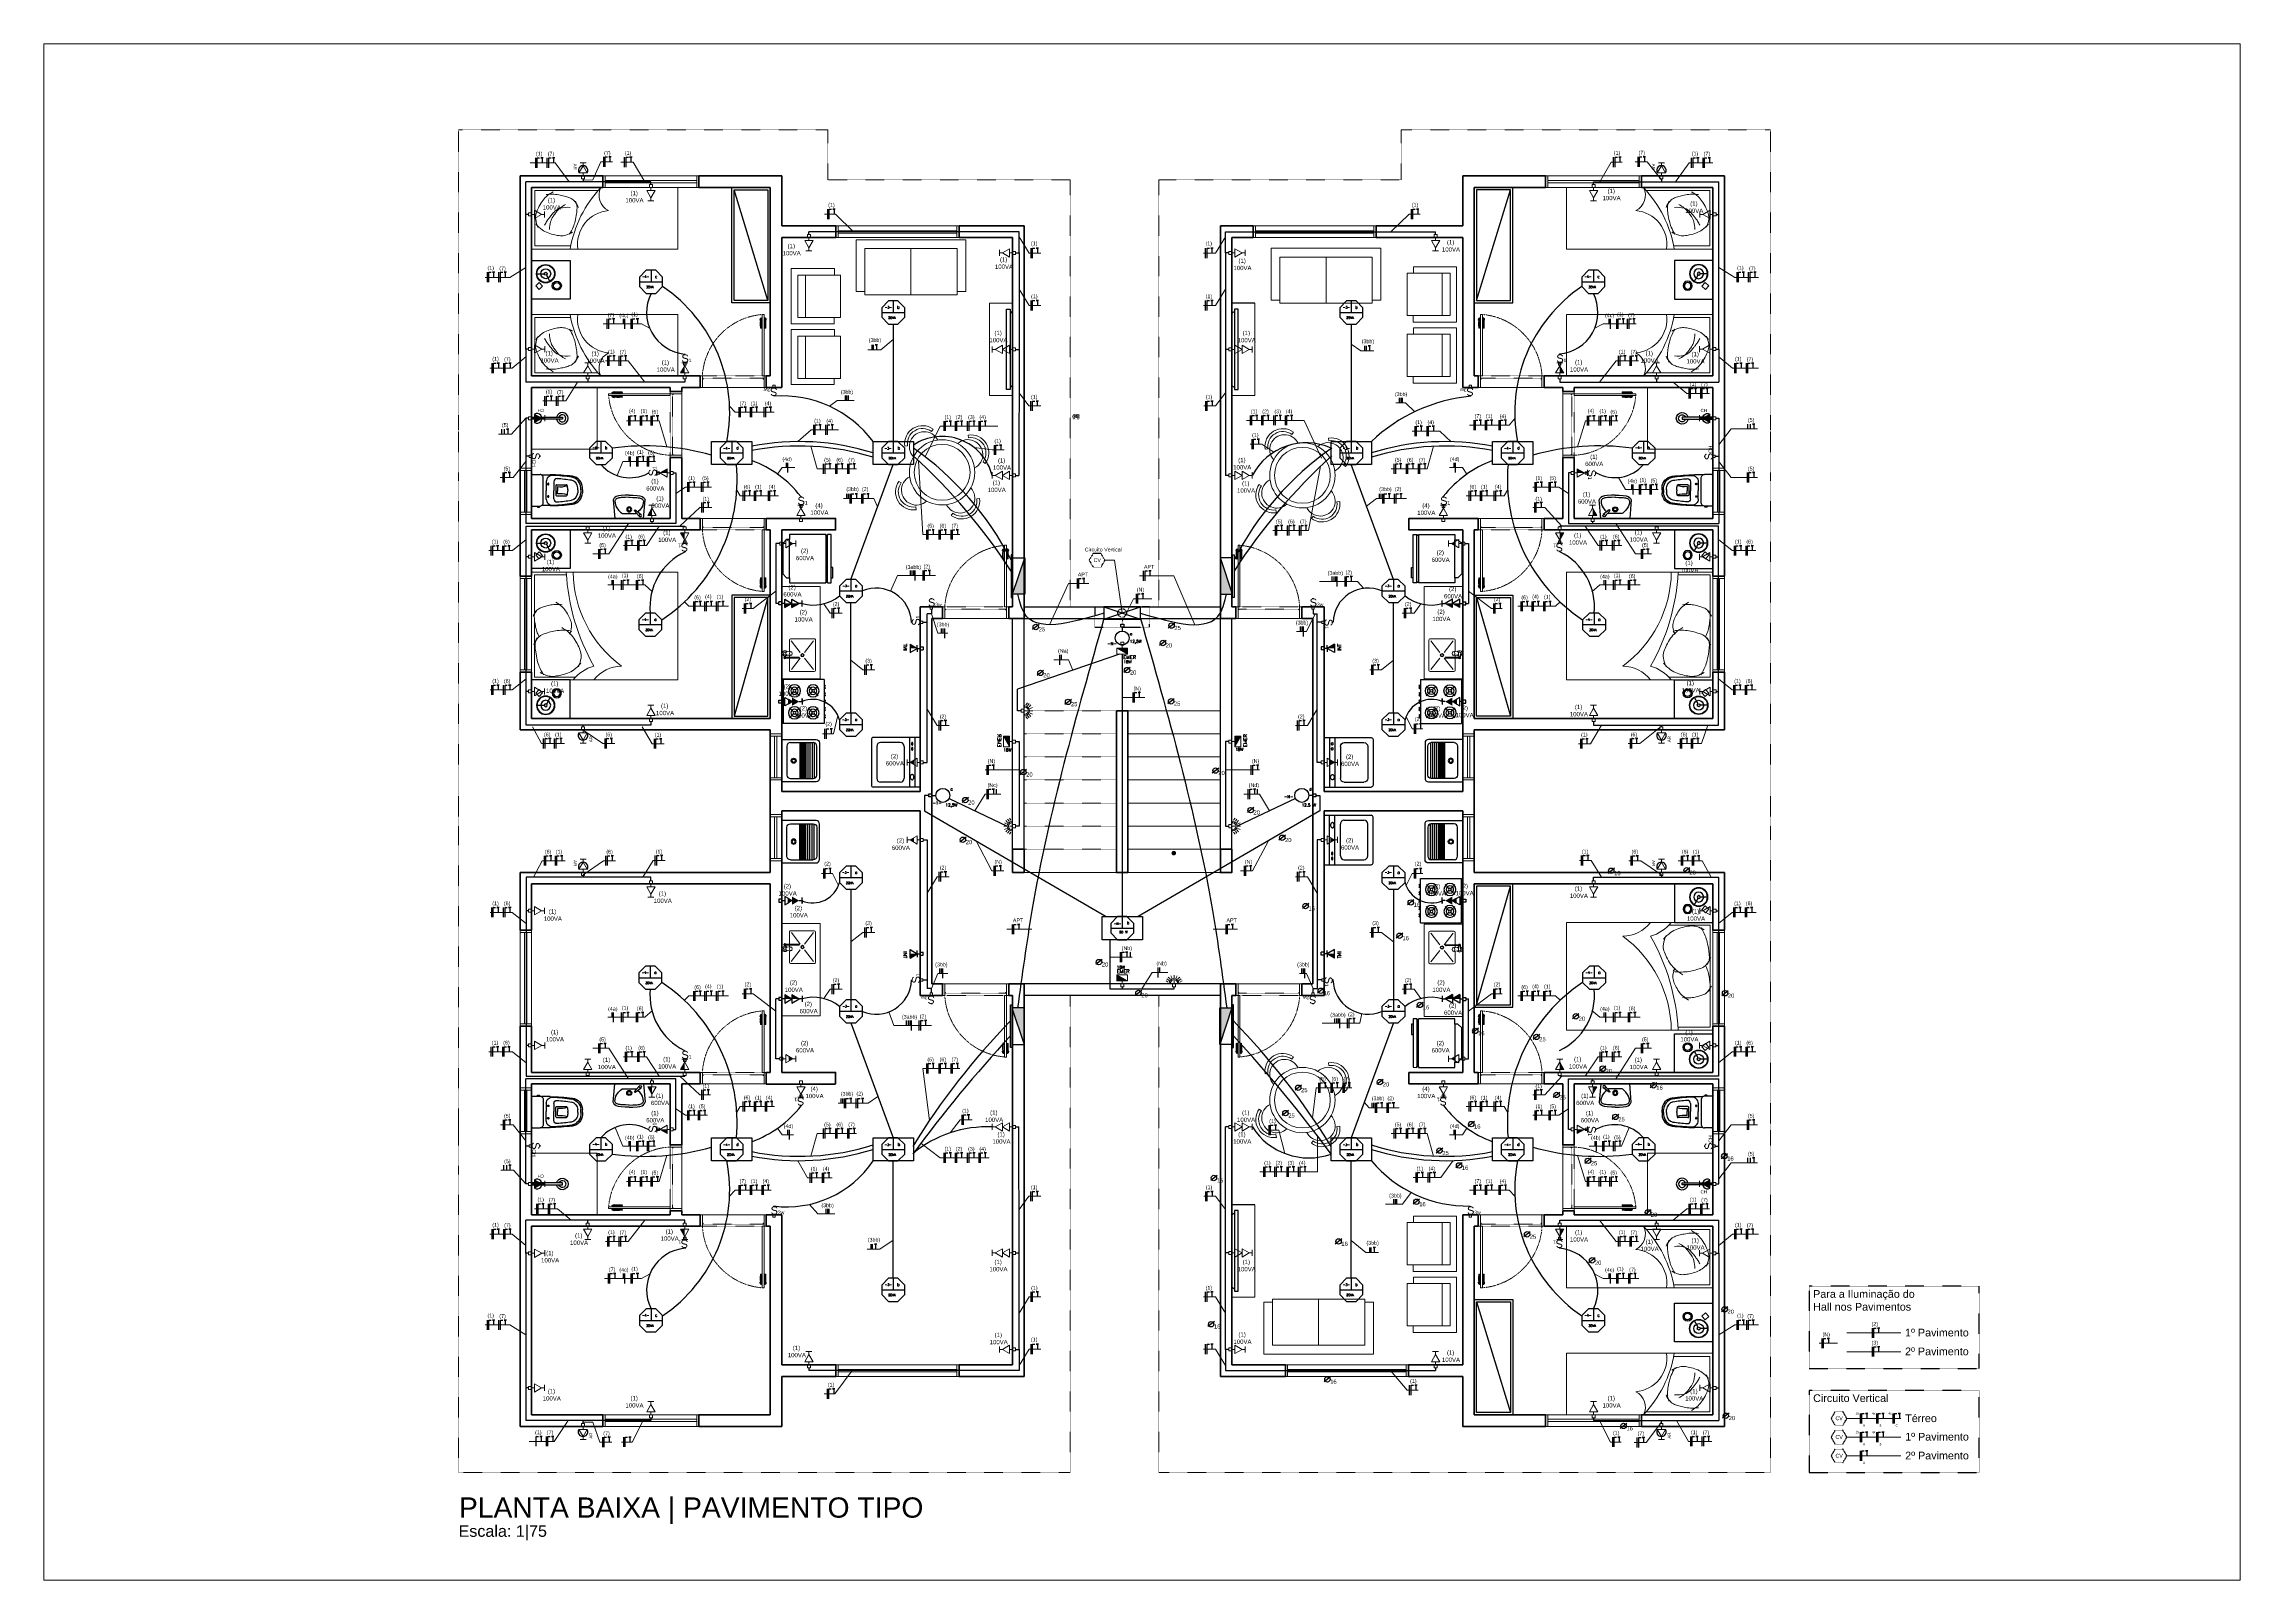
# Paper-space layout 'A1 Planta Baixa' of a CAD drawing. Header units: inches, sheet in millimetres. Extents: x 8 to 831, y 8 to 584.
# The model-space entities are those that its viewports show. They can reach past a viewport. Long polylines and large blocks are cut down to what shows.
import ezdxf

# ---------------------------------------------------------------- set-up
doc = ezdxf.new("R2010")
doc.units = ezdxf.units.IN
doc.header["$LTSCALE"] = 0.05
doc.header["$MEASUREMENT"] = 0
for name, pattern in [('CONTINU', [0]), ('DASH2', [0.75, 0.5, -0.25]), ('DASHED2', [0.375, 0.25, -0.125]), ('HIDDEN', [0.375, 0.25, -0.125]), ('HIDDEN2', [0.1875, 0.125, -0.0625])]:
    doc.linetypes.add(name, pattern=pattern)
for name, color, linetype, lineweight in [('Comunicação', 170, 'Continuous', 30), ('Eletrodutos', 220, 'Continuous', 25), ('ESQUADRIA', 7, 'Continuous', 5), ('FNT', 30, 'Continuous', 25), ('HACHURA', 7, 'Continuous', 0), ('HASTES', 250, 'Continuous', 25), ('NOTAS', 180, 'Continuous', 25), ('PAREDE', 7, 'Continuous', 50), ('PISO', 7, 'Continuous', 5), ('PROJEÇÃO', 7, 'DASHED2', 0), ('TamanhoEletroduto', 174, 'Continuous', 30)]:
    doc.layers.add(name, color=color, linetype=linetype, lineweight=lineweight)
for name, color, linetype in [('Electric', 10, 'Continuous'), ('ILUMINAÇÃO', 3, 'Continuous'), ('LAYOUT', 7, 'CONTINU'), ('LAYOUT_A. MOLHADAS', 7, 'Continuous'), ('PTF', 1, 'Continuous'), ('PTO', 1, 'Continuous'), ('TEP', 40, 'DASH2'), ('TEXTO', 250, 'Continuous')]:
    doc.layers.add(name, color=color, linetype=linetype)
doc.styles.add('Cota', font='arial.ttf')
doc.styles.add('R_140_1-75', font='swissl.ttf', dxfattribs={"height": 0.263})
doc.styles.add('R_80_1-75', font='swissl.ttf', dxfattribs={"height": 0.15})
doc.styles.add('romans', font='romans.shx', dxfattribs={"width": 1.4})
doc.styles.get("Standard").update_dxf_attribs({"font": ''})
doc.styles.get('Standard').set_extended_font_data('txt.shx')

# ---------------------------------------------------------------- blocks, each defined once
blk = doc.blocks.new('PORTA80_PB')
at = {"layer": 'ESQUADRIA'}
for p, q in [((0.004, 0.896), (0, 0.876)), ((0.008, 0.876), (0, 0.876)), ((0.011, 0.896), (0.004, 0.896)), ((0.02, 0.906), (0.013, 0.906)), ((0.02, 0.906), (0.02, 0.776)), ((0.03, 0.896), (0.02, 0.896)), ((0.03, 0.876), (0.02, 0.876)), ((0.055, 0.896), (0.065, 0.896)), ((0.055, 0.876), (0.065, 0.876)), ((0.065, 0.906), (0.065, 0.776)), ((0.065, 0.906), (0.073, 0.906)), ((0.074, 0.896), (0.081, 0.896)), ((0.077, 0.876), (0.085, 0.876)), ((0.081, 0.896), (0.085, 0.876)), ((0.83, 0), (0.03, 0))]:
    blk.add_line(p, q, dxfattribs=at)
for points in [[(0.03, 0.15), (0.055, 0.15), (0.055, 0.95), (0.03, 0.95)], [(0, 0), (0.03, 0), (0.03, 0.15), (0, 0.15)], [(0.04, 0.11), (0.03, 0.11), (0.03, 0.12), (0.04, 0.12)], [(0.82, 0.12), (0.83, 0.12), (0.83, 0.11), (0.82, 0.11)], [(0.83, 0), (0.86, 0), (0.86, 0.15), (0.83, 0.15)]]:
    blk.add_lwpolyline(points, close=True, dxfattribs=at)
at = {"layer": 'ESQUADRIA', "linetype": 'HIDDEN2'}
blk.add_lwpolyline([(0.03, 0.12), (0.83, 0.12), (0.83, 0.15), (0.03, 0.15)], close=True, dxfattribs=at)
at = {"layer": 'ESQUADRIA'}
for centre, radius, start, end in [((0.433, 0.826), 0.428, 169.2602, 186.6551), ((-0.348, 0.826), 0.428, 353.3449, 10.7398), ((0.014, 0.777), 0.00614, 187.1872, 352.0859), ((0.071, 0.777), 0.00614, 187.9141, 352.8128)]:
    blk.add_arc(centre, radius, start, end, dxfattribs=at)
at = {"layer": 'ESQUADRIA', "linetype": 'HIDDEN', "ltscale": 0.4}
blk.add_arc((-0.015, 0.105), 0.847, 3.0716, 86.9284, dxfattribs=at)
blk = doc.blocks.new('A$C4C83112E')
at = {"layer": 'ESQUADRIA'}
for points in [[(0.03, 0), (0, 0), (0, 0.15), (0.03, 0.15)], [(0.03, 0), (1.57, 0), (1.57, 0.15), (0.03, 0.15)], [(1.57, 0.058), (0.03, 0.058), (0.03, 0.088), (1.57, 0.088)], [(1.6, 0), (1.57, 0), (1.57, 0.15), (1.6, 0.15)]]:
    blk.add_lwpolyline(points, close=True, dxfattribs=at)
blk = doc.blocks.new('A$C44EB09CF')
at = {"layer": 'ESQUADRIA'}
for points in [[(0, 0), (0.03, 0), (0.03, 0.15), (0, 0.15)], [(0.57, 0), (0.03, 0), (0.03, 0.15), (0.57, 0.15)], [(0.03, 0.058), (0.57, 0.058), (0.57, 0.088), (0.03, 0.088)], [(0.57, 0), (0.6, 0), (0.6, 0.15), (0.57, 0.15)]]:
    blk.add_lwpolyline(points, close=True, dxfattribs=at)
blk = doc.blocks.new('maquina_lavar')
at = {"layer": 'LAYOUT_A. MOLHADAS'}
for p, q in [((0, 0.297), (0, -0.297)), ((0.635, 0.323), (0.025, 0.323)), ((0.495, 0.323), (0.495, -0.323)), ((0.565, 0.323), (0.565, -0.323)), ((0.635, 0.323), (0.635, -0.323)), ((0.07, 0.207), (0.07, -0.208)), ((0.375, 0.257), (0.12, 0.257)), ((0.425, 0.207), (0.425, -0.208)), ((0.375, -0.258), (0.12, -0.258)), ((0.635, -0.323), (0.025, -0.323))]:
    blk.add_line(p, q, dxfattribs=at)
for points in [[(0.531, 0.258, 0.158104), (0.528, 0.256, 0.106506), (0.524, 0.253, 0.071806), (0.522, 0.247, 0.05817), (0.521, 0.241, 0.05817), (0.522, 0.234, 0.071806), (0.524, 0.229, 0.106506), (0.528, 0.225, 0.158104), (0.531, 0.224, 0.158104), (0.534, 0.225, 0.106506), (0.538, 0.229, 0.071806), (0.54, 0.234, 0.05817), (0.541, 0.241, 0.05817), (0.54, 0.247, 0.071806), (0.538, 0.253, 0.106506), (0.534, 0.256, 0.158104)], [(0.531, 0.192, 0.158104), (0.528, 0.191, 0.106506), (0.524, 0.187, 0.071806), (0.522, 0.182, 0.05817), (0.521, 0.175, 0.05817), (0.522, 0.168, 0.071806), (0.524, 0.163, 0.106506), (0.528, 0.159, 0.158104), (0.531, 0.158, 0.158104), (0.534, 0.159, 0.106506), (0.538, 0.163, 0.071806), (0.54, 0.168, 0.05817), (0.541, 0.175, 0.05817), (0.54, 0.182, 0.071806), (0.538, 0.187, 0.106506), (0.534, 0.191, 0.158104)], [(0.529, -0.159, 0.132138), (0.52, -0.161, 0.106661), (0.512, -0.169, 0.083339), (0.506, -0.179, 0.072039), (0.504, -0.193, 0.072039), (0.506, -0.206, 0.083339), (0.512, -0.217, 0.106661), (0.52, -0.224, 0.132138), (0.529, -0.227, 0.132138), (0.538, -0.224, 0.106661), (0.546, -0.217, 0.083339), (0.551, -0.206, 0.072039), (0.553, -0.193, 0.072039), (0.551, -0.179, 0.083339), (0.546, -0.169, 0.106661), (0.538, -0.161, 0.132138)]]:
    blk.add_lwpolyline(points, format="xyb", close=True, dxfattribs=at)
for centre, radius, start, end in [((0.025, 0.297), 0.025, 90, 180), ((0.12, 0.207), 0.05, 90, 180), ((0.375, 0.207), 0.05, 0, 90), ((0.12, -0.208), 0.05, 180, 270), ((0.375, -0.208), 0.05, 270, 0), ((0.025, -0.297), 0.025, 180, 270)]:
    blk.add_arc(centre, radius, start, end, dxfattribs=at)
blk = doc.blocks.new('A$C12630BB8')
for p, q in [((0.041, 0.112), (0.041, 0.41)), ((0.464, 0.455), (0.086, 0.455)), ((0.509, 0.112), (0.509, 0.41)), ((0.086, 0.067), (0.464, 0.067))]:
    blk.add_line(p, q)
blk.add_lwpolyline([(0, 0), (0, 0.446, -0.414214), (0.045, 0.49), (0.505, 0.49, -0.414214), (0.55, 0.446), (0.55, 0)], format="xyb", close=True)
for points in [[(0.041, 0.394), (0.509, 0.394)], [(0.041, 0.367), (0.509, 0.367)], [(0.041, 0.341), (0.509, 0.341)], [(0.041, 0.315), (0.509, 0.315)], [(0.041, 0.301), (0.509, 0.301)], [(0.041, 0.288), (0.509, 0.288)], [(0.042, 0.42), (0.508, 0.42)], [(0.041, 0.275), (0.509, 0.275)], [(0.041, 0.262), (0.509, 0.262)], [(0.041, 0.248), (0.509, 0.248)], [(0.041, 0.235), (0.509, 0.235)]]:
    blk.add_lwpolyline(points)
for radius in [0.0325, 0.0226]:
    blk.add_circle((0.277, 0.155), radius)
for centre, start, end in [((0.086, 0.41), 90, 180), ((0.464, 0.41), 0, 90), ((0.086, 0.112), 180, 270), ((0.464, 0.112), 270, 0)]:
    blk.add_arc(centre, 0.0446, start, end)
blk = doc.blocks.new('A$C7E1C57F4')
at = {"layer": 'LAYOUT_A. MOLHADAS'}
for p, q in [((0.117, 0.652), (0.067, 0.602)), ((0.067, 0.602), (0.067, 0.562)), ((0.512, 0.652), (0.117, 0.652)), ((0.562, 0.602), (0.512, 0.652)), ((0.562, 0.562), (0.562, 0.602)), ((0.067, 0.562), (0, 0.562)), ((0, 0.562), (0, 0.09)), ((0.067, 0.562), (0.562, 0.562)), ((0.63, 0.562), (0.562, 0.562)), ((0.63, 0.09), (0.63, 0.562)), ((0, 0.09), (0.01, 0.09)), ((0.01, 0.07), (0, 0.07)), ((0, 0.07), (0, 0.022)), ((0, 0.022), (0.067, 0.022)), ((0.62, 0.09), (0.01, 0.09)), ((0.01, 0.09), (0.01, 0.07)), ((0.01, 0.07), (0.62, 0.07)), ((0.067, 0.022), (0.202, 0.022)), ((0.067, 0.022), (0.067, 0)), ((0.202, 0), (0.202, 0.022)), ((0.202, 0.022), (0.63, 0.022)), ((0.62, 0.07), (0.62, 0.09)), ((0.62, 0.09), (0.63, 0.09)), ((0.63, 0.07), (0.62, 0.07)), ((0.63, 0.022), (0.63, 0.07)), ((0.067, 0), (0.202, 0))]:
    blk.add_line(p, q, dxfattribs=at)
blk = doc.blocks.new('A$C4DAD441B')
at = {"layer": 'LAYOUT_A. MOLHADAS', "lineweight": 0}
for p, q in [((0, 0.408), (0, 0.017)), ((0.323, 0.425), (0.017, 0.425)), ((0.142, 0.249), (0.025, 0.4)), ((0.314, 0.4), (0.198, 0.249)), ((0.34, 0.249), (0.34, 0.408)), ((0.017, 0), (0.323, 0)), ((0.142, 0.176), (0.026, 0.026)), ((0.315, 0.026), (0.198, 0.176)), ((0.22, 0.249), (0.226, 0.249)), ((0.22, 0.239), (0.226, 0.239)), ((0.226, 0.249), (0.384, 0.249)), ((0.384, 0.239), (0.226, 0.239)), ((0.32, 0.214), (0.369, 0.21)), ((0.369, 0.169), (0.32, 0.164)), ((0.34, 0.213), (0.34, 0.239)), ((0.34, 0.017), (0.34, 0.166)), ((0.375, 0.209), (0.369, 0.21)), ((0.375, 0.169), (0.369, 0.169)), ((0.375, 0.209), (0.379, 0.208)), ((0.379, 0.171), (0.375, 0.169)), ((0.379, 0.208), (0.382, 0.203)), ((0.382, 0.175), (0.379, 0.171)), ((0.389, 0.173), (0.38, 0.173)), ((0.382, 0.203), (0.384, 0.197)), ((0.384, 0.181), (0.382, 0.175)), ((0.397, 0.249), (0.384, 0.249)), ((0.397, 0.239), (0.384, 0.239)), ((0.384, 0.197), (0.385, 0.189)), ((0.385, 0.189), (0.384, 0.181)), ((0.388, 0.223), (0.388, 0.233)), ((0.388, 0.216), (0.388, 0.223)), ((0.408, 0.235), (0.408, 0.223)), ((0.408, 0.223), (0.408, 0.205))]:
    blk.add_line(p, q, dxfattribs=at)
for radius in [0.0226, 0.0138]:
    blk.add_circle((0.17, 0.213), radius, dxfattribs=at)
for centre, radius, start, end in [((0.017, 0.408), 0.017, 90.0067, 180.0067), ((0.323, 0.408), 0.017, 0.0067, 90.0067), ((0.017, 0.017), 0.017, 180.0067, 270.0067), ((0.22, 0.244), 0.00738, 42.6626, 317.3508), ((0.22, 0.244), 0.005, 90.0003, 270.0132), ((0.342, 0.189), 0.039, 155.088, 204.9254), ((0.32, 0.199), 0.015, 89.8495, 153.0039), ((0.32, 0.18), 0.0153, 205.4951, 268.5266), ((0.32, 0.198), 0.0164, 29.8647, 88.6279), ((0.319, 0.181), 0.0173, 283.1322, 329.3413), ((0.323, 0.017), 0.017, 270.0067, 0.0067), ((0.303, 0.19), 0.035, 331.0895, 27.8828), ((0.397, 0.189), 0.0349, 105.5441, 144.0055), ((0.397, 0.189), 0.0349, 216.1772, 72.2635), ((0.378, 0.216), 0.01, 282.8352, 0.0067), ((0.397, 0.244), 0.0145, 317.2061, 159.8457), ((0.397, 0.244), 0.0145, 200.1677, 229.8474), ((0.397, 0.244), 0.0145, 229.8474, 317.2061), ((0.397, 0.189), 0.0189, 242.7435, 55.7443), ((0.397, 0.244), 0.005, 270.0105, 90.003)]:
    blk.add_arc(centre, radius, start, end, dxfattribs=at)
blk = doc.blocks.new('A$C4ABB454C')
at = {"layer": 'LAYOUT_A. MOLHADAS', "lineweight": 0}
blk.add_lwpolyline([(0.55, 1.2), (0.05, 1.2), (0.05, 0), (0.55, 0)], close=True, dxfattribs=at)
at = {"layer": 'PISO', "color": 1}
blk.add_blockref('A$C4DAD441B', (0.111, 0.682), dxfattribs=at)
blk = doc.blocks.new('A$C73877B83')
at = {"layer": 'LAYOUT'}
for p, q in [((0.171, 0.063), (0.171, 0.165)), ((0.275, 0.243), (0.187, 0.192))]:
    blk.add_line(p, q, dxfattribs=at)
for points in [[(0.5, 0), (0, 0), (0, 0.5), (0.5, 0.5)], [(0.286, 0.1), (0.33, 0.053), (0.375, 0.096), (0.331, 0.143)]]:
    blk.add_lwpolyline(points, close=True, dxfattribs=at)
for centre, radius in [((0.171, 0.183), 0.12), ((0.171, 0.183), 0.114), ((0.327, 0.327), 0.059), ((0.327, 0.327), 0.043), ((0.171, 0.183), 0.0646), ((0.171, 0.183), 0.0184)]:
    blk.add_circle(centre, radius, dxfattribs=at)
blk = doc.blocks.new('A$C39A72CA2')
at = {"layer": 'ESQUADRIA'}
for points in [[(0, 0), (0.03, 0), (0.03, 0.15), (0, 0.15)], [(1.22, 0), (0.03, 0), (0.03, 0.15), (1.22, 0.15)], [(0.03, 0.058), (1.22, 0.058), (1.22, 0.088), (0.03, 0.088)], [(1.22, 0), (1.25, 0), (1.25, 0.15), (1.22, 0.15)]]:
    blk.add_lwpolyline(points, close=True, dxfattribs=at)
blk = doc.blocks.new('A$C786F5E89')
at = {"layer": 'LAYOUT', "lineweight": 20}
for p, q in [((0.04, 1.86), (0.04, 1.032)), ((0.76, 1.86), (0.04, 1.86)), ((0.76, 1.393), (0.76, 1.86))]:
    blk.add_line(p, q, dxfattribs=at)
blk.add_lwpolyline([(0.8, 1.9), (0, 1.9), (0, 0), (0.8, 0)], close=True, dxfattribs=at)
for points in [[(0.056, 1.621, -0.050543), (0.118, 1.708, -0.064376), (0.181, 1.763, -0.03352), (0.264, 1.811, -0.039598), (0.339, 1.841, -0.109626), (0.414, 1.847, -0.0754), (0.518, 1.817)], [(0.261, 1.401, -0.103492), (0.27, 1.53, -0.14369), (0.32, 1.609, -0.007817), (0.364, 1.647, -0.010698), (0.398, 1.674, -0.020146), (0.437, 1.701, -0.015912), (0.489, 1.732)], [(0.473, 1.846, -0.057152), (0.551, 1.763, -0.075208), (0.591, 1.687, -0.030275), (0.617, 1.599, -0.036967), (0.628, 1.524, -0.089016), (0.621, 1.457, -0.061822), (0.582, 1.369)], [(0.092, 1.712, 0.034352), (0.089, 1.61, 0.04249), (0.1, 1.528, 0.015911), (0.117, 1.457, 0.020937), (0.135, 1.403, 0.121269), (0.173, 1.348, 0.080025), (0.259, 1.293)], [(0.222, 1.46, -0.040593), (0.263, 1.524, -0.055645), (0.3, 1.564, -0.015363), (0.335, 1.591, -0.01263), (0.378, 1.622, -0.082628), (0.447, 1.653, -0.061291), (0.547, 1.668)], [(0.609, 1.408, -0.033461), (0.514, 1.359, -0.04596), (0.44, 1.335, -0.01901), (0.342, 1.317, -0.025886), (0.269, 1.31, -0.088683), (0.213, 1.317, -0.020726), (0.178, 1.33)]]:
    blk.add_lwpolyline(points, format="xyb", dxfattribs=at)
for centre, radius, start, end in [((1.063, -0.127), 1.549, 99.7881, 133.342), ((0.741, 0.862), 0.442, 82.301, 175.0186), ((0.1, 0.8), 0.224, 26.5651, 116.5651)]:
    blk.add_arc(centre, radius, start, end, dxfattribs=at)
blk = doc.blocks.new('A$C161E2D06')
at = {"layer": 'LAYOUT'}
blk.add_line((0.03, 1.47), (0.47, 0.03), dxfattribs=at)
for points in [[(0, 1.5), (0.5, 1.5), (0.5, 0), (0, 0)], [(0.03, 1.47), (0.47, 1.47), (0.47, 0.03), (0.03, 0.03)]]:
    blk.add_lwpolyline(points, close=True, dxfattribs=at)
blk = doc.blocks.new('A$C732F4725')
at = {"layer": 'LAYOUT'}
blk.add_line((0.03, 1.57), (0.47, 0.03), dxfattribs=at)
for points in [[(0, 1.6), (0.5, 1.6), (0.5, 0), (0, 0)], [(0.03, 1.57), (0.47, 1.57), (0.47, 0.03), (0.03, 0.03)]]:
    blk.add_lwpolyline(points, close=True, dxfattribs=at)
blk = doc.blocks.new('camacasal1')
at = {"layer": 'LAYOUT', "lineweight": 20}
for p, q in [((0.1, 0), (0.1, 1.4)), ((0.1, 1.4), (2, 1.4)), ((1.548, 1.364), (1.964, 1.364)), ((1.964, 1.364), (1.964, 0.849)), ((2, 1.4), (2, 0)), ((1.964, 0.792), (1.964, 0.036)), ((2, 0), (0.1, 0)), ((1.964, 0.036), (1.429, 0.036))]:
    blk.add_line(p, q, dxfattribs=at)
for points in [[(1.685, 1.01, 0.050543), (1.608, 0.954, 0.064376), (1.558, 0.898, 0.03352), (1.515, 0.823, 0.039598), (1.487, 0.755, 0.109626), (1.482, 0.688, 0.0754), (1.509, 0.594)], [(1.604, 0.978, -0.034352), (1.695, 0.98, -0.04249), (1.769, 0.971, -0.015911), (1.833, 0.955, -0.020937), (1.881, 0.939, -0.121269), (1.931, 0.905, -0.080025), (1.981, 0.828)], [(1.904, 0.561, 0.014129), (1.921, 0.598, 0.04596), (1.943, 0.664, 0.01901), (1.959, 0.753, 0.025886), (1.966, 0.819, 0.088683), (1.959, 0.869, 0.020726), (1.948, 0.9)], [(1.609, 0.681, 0.050543), (1.513, 0.613, 0.064376), (1.452, 0.543, 0.03352), (1.398, 0.451, 0.039598), (1.365, 0.368, 0.109626), (1.358, 0.285, 0.0754), (1.392, 0.169)], [(1.483, 0.634, 0.020037), (1.507, 0.608, 0.075208)], [(1.508, 0.642, -0.034352), (1.621, 0.645, -0.04249), (1.713, 0.634, -0.015911), (1.792, 0.614, -0.020937), (1.851, 0.595, -0.121269), (1.913, 0.552, -0.080025), (1.973, 0.457)], [(1.845, 0.068, 0.033461), (1.9, 0.174, 0.04596), (1.927, 0.256, 0.01901), (1.947, 0.365, 0.025886), (1.955, 0.446, 0.088683), (1.947, 0.508, 0.020726), (1.933, 0.546)], [(1.36, 0.218, 0.057152), (1.451, 0.132, 0.075208), (1.536, 0.087, 0.030275), (1.634, 0.059, 0.036967), (1.717, 0.047, 0.089016), (1.791, 0.055, 0.061822), (1.889, 0.098)]]:
    blk.add_lwpolyline(points, format="xyb", dxfattribs=at)
for centre, radius, start, end in [((-0.081, 1.423), 1.542, 306.2433, 359.1337), ((-1.191, 1.546), 2.745, 330.1604, 356.9589), ((0.83, -0.27), 0.45, 36.8699, 90), ((1.055, -0.315), 0.513, 37.875, 74.7449)]:
    blk.add_arc(centre, radius, start, end, dxfattribs=at)
blk = doc.blocks.new('JANELA 0.50')
at = {"layer": 'ESQUADRIA'}
for points in [[(0, 0), (0.03, 0), (0.03, 0.15), (0, 0.15)], [(0.57, 0), (0.03, 0), (0.03, 0.15), (0.57, 0.15)], [(0.03, 0.058), (0.57, 0.058), (0.57, 0.088), (0.03, 0.088)], [(0.57, 0), (0.6, 0), (0.6, 0.15), (0.57, 0.15)]]:
    blk.add_lwpolyline(points, close=True, dxfattribs=at)
blk = doc.blocks.new('A$C249D7A9F')
at = {"layer": 'LAYOUT_A. MOLHADAS'}
for p, q in [((0, 0.019), (0, 0.551)), ((0, 0.551), (0.573, 0.551)), ((0.134, 0.416), (0.084, 0.466)), ((0.134, 0.39), (0.084, 0.339)), ((0.211, 0.466), (0.16, 0.416)), ((0.211, 0.339), (0.16, 0.39)), ((0.419, 0.416), (0.368, 0.466)), ((0.419, 0.389), (0.368, 0.339)), ((0.496, 0.466), (0.445, 0.415)), ((0.496, 0.339), (0.445, 0.39)), ((0.573, 0.019), (0.573, 0.551)), ((0, 0.019), (0.573, 0.019)), ((0.068, 0.015), (0.068, 0.017)), ((0.068, 0.017), (0.121, 0.017)), ((0.068, 0.015), (0.121, 0.015)), ((0.085, 0.017), (0.085, 0.019)), ((0.134, 0.174), (0.086, 0.222)), ((0.135, 0.148), (0.086, 0.098)), ((0.105, 0.017), (0.105, 0.019)), ((0.121, 0.015), (0.121, 0.017)), ((0.213, 0.095), (0.16, 0.148)), ((0.213, 0.225), (0.161, 0.173)), ((0.165, 0.017), (0.218, 0.017)), ((0.165, 0.015), (0.165, 0.017)), ((0.165, 0.015), (0.218, 0.015)), ((0.181, 0.017), (0.181, 0.019)), ((0.201, 0.017), (0.201, 0.019)), ((0.218, 0.015), (0.218, 0.017)), ((0.261, 0.017), (0.314, 0.017)), ((0.261, 0.015), (0.261, 0.017)), ((0.261, 0.015), (0.314, 0.015)), ((0.278, 0.017), (0.278, 0.019)), ((0.298, 0.017), (0.298, 0.019)), ((0.314, 0.015), (0.314, 0.017)), ((0.357, 0.015), (0.357, 0.017)), ((0.357, 0.017), (0.41, 0.017)), ((0.357, 0.015), (0.41, 0.015)), ((0.419, 0.174), (0.368, 0.225)), ((0.419, 0.148), (0.368, 0.097)), ((0.374, 0.017), (0.374, 0.019)), ((0.394, 0.017), (0.394, 0.019)), ((0.41, 0.015), (0.41, 0.017)), ((0.496, 0.225), (0.445, 0.174)), ((0.496, 0.097), (0.445, 0.148)), ((0.452, 0.015), (0.452, 0.017)), ((0.452, 0.017), (0.504, 0.017)), ((0.452, 0.015), (0.504, 0.015)), ((0.468, 0.017), (0.468, 0.019)), ((0.488, 0.017), (0.488, 0.019)), ((0.504, 0.015), (0.504, 0.017))]:
    blk.add_line(p, q, dxfattribs=at)
for centre, radius in [((0.147, 0.403), 0.0783), ((0.147, 0.403), 0.0483), ((0.147, 0.403), 0.0183), ((0.432, 0.403), 0.0783), ((0.432, 0.403), 0.0483), ((0.432, 0.403), 0.0183), ((0.147, 0.162), 0.0783), ((0.147, 0.162), 0.0483), ((0.147, 0.162), 0.0183), ((0.432, 0.162), 0.0783), ((0.432, 0.162), 0.0483), ((0.432, 0.162), 0.0183)]:
    blk.add_circle(centre, radius, dxfattribs=at)
for centre, radius, start, end in [((0.095, 0.015), 0.0214, 179.7773, 222.1915), ((0.094, -0.009), 0.0182, 30.0718, 146.8642), ((0.095, 0.015), 0.0214, 314.7446, 0.2227), ((0.191, 0.015), 0.0214, 179.7773, 222.1915), ((0.191, -0.009), 0.0182, 30.0718, 146.8642), ((0.191, 0.015), 0.0214, 314.7446, 0.2227), ((0.288, 0.015), 0.0214, 179.7773, 222.1915), ((0.287, -0.009), 0.0182, 30.0718, 146.8642), ((0.288, 0.015), 0.0214, 314.7446, 0.2227), ((0.384, 0.015), 0.0214, 179.7773, 222.1915), ((0.383, -0.009), 0.0182, 30.0718, 146.8642), ((0.384, 0.015), 0.0214, 314.7446, 0.2227), ((0.478, 0.015), 0.0214, 179.7773, 222.1915), ((0.477, -0.009), 0.0182, 30.0718, 146.8642), ((0.478, 0.015), 0.0214, 314.7446, 0.2227)]:
    blk.add_arc(centre, radius, start, end, dxfattribs=at)
blk = doc.blocks.new('01lavl91')
at = {"layer": 'LAYOUT_A. MOLHADAS', "linetype": 'Continuous'}
for p, q in [((-0.085, -0.069), (0.086, -0.069)), ((0.125, -0.036), (0.064, -0.107)), ((0.064, -0.107), (0.075, -0.114)), ((0.075, -0.114), (0.15, -0.057))]:
    blk.add_line(p, q, dxfattribs=at)
for points in [[(-0.2, -0.239), (-0.18, -0.009), (0.18, -0.009), (0.2, -0.239)], [(0, -0.299), (-0.048, -0.298), (-0.099, -0.294), (-0.134, -0.29), (-0.161, -0.282), (-0.179, -0.271), (-0.191, -0.256), (-0.2, -0.239)], [(-0.177, -0.228), (-0.176, -0.201), (-0.165, -0.161), (-0.153, -0.141), (-0.132, -0.112), (-0.119, -0.099), (-0.106, -0.086), (-0.093, -0.074), (-0.085, -0.069)], [(0.002, -0.274), (-0.046, -0.272), (-0.098, -0.269), (-0.114, -0.267), (-0.129, -0.265), (-0.138, -0.263), (-0.151, -0.259), (-0.159, -0.255), (-0.163, -0.252), (-0.165, -0.25), (-0.17, -0.242), (-0.174, -0.237), (-0.177, -0.228)], [(-0.002, -0.274), (0.047, -0.272), (0.098, -0.269), (0.115, -0.267), (0.13, -0.265), (0.139, -0.263), (0.152, -0.259), (0.159, -0.255), (0.164, -0.252), (0.165, -0.25), (0.171, -0.242), (0.174, -0.237), (0.178, -0.228)], [(0, -0.299), (0.048, -0.298), (0.1, -0.294), (0.135, -0.29), (0.162, -0.282), (0.18, -0.271), (0.192, -0.256), (0.2, -0.239)], [(0.094, -0.074), (0.086, -0.069)], [(0.178, -0.228), (0.176, -0.201), (0.166, -0.161), (0.153, -0.141), (0.132, -0.112), (0.119, -0.099), (0.109, -0.088)]]:
    blk.add_lwpolyline(points, dxfattribs=at)
for centre, radius in [((0.001, -0.122), 0.0316), ((0.001, -0.122), 0.02), ((0.14, -0.044), 0.0164)]:
    blk.add_circle(centre, radius, dxfattribs=at)
blk = doc.blocks.new('chuve')
at = {"layer": 'LAYOUT_A. MOLHADAS', "ltscale": 0.05}
for p, q in [((0, 0.026), (0.399, 0.026)), ((0.399, 0), (0, 0)), ((0.399, 0.026), (0.399, 0))]:
    blk.add_line(p, q, dxfattribs=at)
for radius, start, end in [(0.076, 189.9358, 170.0642), (0.0459, 196.6015, 163.3985)]:
    blk.add_arc((0.399, 0.013), radius, start, end, dxfattribs=at)
blk = doc.blocks.new('VASOSAN2')
at = {"layer": 'LAYOUT_A. MOLHADAS'}
for p, q in [((-0.213, 0), (0.173, 0)), ((-0.013, 0), (0.013, 0)), ((-0.239, -0.08), (-0.239, -0.099)), ((-0.234, -0.104), (-0.234, -0.075)), ((-0.225, -0.075), (-0.234, -0.075)), ((-0.225, -0.104), (-0.234, -0.104)), ((-0.225, -0.012), (-0.225, -0.075)), ((-0.225, -0.075), (-0.225, -0.104)), ((-0.225, -0.104), (-0.225, -0.11)), ((-0.22, -0.239), (-0.22, -0.129)), ((-0.185, -0.15), (0.145, -0.15)), ((-0.134, -0.19), (-0.028, -0.19)), ((-0.013, -0.19), (-0.028, -0.19)), ((0.093, -0.19), (-0.013, -0.19)), ((0.18, -0.129), (0.18, -0.239)), ((0.185, -0.012), (0.185, -0.11)), ((-0.131, -0.29), (-0.028, -0.29)), ((-0.091, -0.323), (-0.091, -0.452)), ((0.043, -0.313), (-0.084, -0.313)), ((-0.067, -0.335), (-0.028, -0.335)), ((-0.013, -0.29), (-0.028, -0.29)), ((-0.013, -0.335), (-0.028, -0.335)), ((-0.013, -0.469), (-0.028, -0.469)), ((0.091, -0.29), (-0.013, -0.29)), ((0.027, -0.335), (-0.013, -0.335)), ((0.051, -0.323), (0.051, -0.452)), ((-0.028, -0.6), (-0.053, -0.6)), ((-0.028, -0.64), (-0.053, -0.64)), ((-0.028, -0.66), (-0.053, -0.66)), ((-0.013, -0.6), (-0.028, -0.6)), ((-0.013, -0.64), (-0.028, -0.64)), ((-0.013, -0.66), (-0.028, -0.66)), ((-0.013, -0.6), (0.013, -0.6)), ((-0.013, -0.64), (0.013, -0.64)), ((-0.013, -0.66), (0.013, -0.66))]:
    blk.add_line(p, q, dxfattribs=at)
for centre, radius, start, end in [((-0.234, -0.08), 0.005, 90, 180), ((-0.234, -0.099), 0.005, 180, 270), ((-0.213, -0.012), 0.012, 90, 180), ((-0.185, -0.11), 0.04, 180, 208.955), ((-0.185, -0.11), 0.04, 208.955, 270), ((2.049, -0.239), 2.269, 180, 187.3437), ((-0.134, -0.27), 0.08, 90, 181.8557), ((1.802, -0.207), 2.016, 181.8557, 189.0498), ((-0.103, -0.217), 0.00838, 127.3654, 151.5225), ((-0.105, -0.216), 0.00607, 151.5225, 180), ((-0.105, -0.216), 0.00607, 180, 208.4775), ((-0.103, -0.215), 0.00838, 208.4775, 232.6346), ((-0.102, -0.218), 0.0106, 107.5518, 127.3654), ((-0.102, -0.213), 0.0106, 232.6346, 252.4482), ((-0.101, -0.221), 0.0134, 90, 107.5518), ((-0.101, -0.21), 0.0134, 252.4482, 270), ((-0.101, -0.221), 0.0134, 72.4482, 90), ((-0.101, -0.21), 0.0134, 270, 287.5518), ((-0.1, -0.218), 0.0106, 52.6346, 72.4482), ((-0.1, -0.213), 0.0106, 287.5518, 307.3654), ((-0.099, -0.217), 0.00838, 28.4775, 52.6346), ((-0.099, -0.215), 0.00838, 307.3654, 331.5225), ((-0.097, -0.216), 0.00607, 360, 28.4775), ((-0.097, -0.216), 0.00607, 331.5225, 0), ((0.059, -0.217), 0.00838, 127.3654, 151.5225), ((0.057, -0.216), 0.00607, 151.5225, 180), ((0.057, -0.216), 0.00607, 180, 208.4775), ((0.059, -0.215), 0.00838, 208.4775, 232.6346), ((0.06, -0.218), 0.0106, 107.5518, 127.3654), ((0.06, -0.213), 0.0106, 232.6346, 252.4482), ((0.061, -0.221), 0.0134, 90, 107.5518), ((0.061, -0.21), 0.0134, 252.4482, 270), ((0.061, -0.221), 0.0134, 72.4482, 90), ((0.061, -0.21), 0.0134, 270, 287.5518), ((0.062, -0.218), 0.0106, 52.6346, 72.4482), ((0.062, -0.213), 0.0106, 287.5518, 307.3654), ((0.063, -0.217), 0.00838, 28.4775, 52.6346), ((0.063, -0.215), 0.00838, 307.3654, 331.5225), ((0.065, -0.216), 0.00607, 360, 28.4775), ((0.065, -0.216), 0.00607, 331.5225, 0), ((0.093, -0.27), 0.08, 358.1443, 90), ((0.145, -0.11), 0.04, 270, 331.045), ((-1.842, -0.207), 2.016, 350.9502, 358.1443), ((-2.089, -0.239), 2.269, 352.6563, 0), ((0.173, -0.012), 0.012, 0, 90), ((0.145, -0.11), 0.04, 331.045, 0), ((-0.053, -0.51), 0.15, 187.3437, 270), ((-0.047, -0.494), 0.146, 191.9873, 267.6502), ((-0.131, -0.33), 0.04, 90, 183.6333), ((1.802, -0.207), 1.976, 183.6333, 189.0498), ((-0.047, -0.494), 0.106, 191.9873, 267.6502), ((-0.081, -0.323), 0.01, 105.8312, 180), ((-0.081, -0.452), 0.01, 180, 251.4779), ((-0.036, -0.319), 0.15, 251.4779, 273.3381), ((-0.377, -0.37), 0.312, 342.6846, 6.4627), ((-0.004, -0.319), 0.15, 266.6619, 288.5221), ((0.007, -0.494), 0.106, 272.3498, 348.0127), ((0.007, -0.494), 0.146, 272.3498, 348.0127), ((0.013, -0.51), 0.15, 270, 352.6563), ((0.337, -0.37), 0.312, 173.5373, 197.3154), ((0.041, -0.323), 0.01, 0, 74.1688), ((0.041, -0.452), 0.01, 288.5221, 0), ((0.091, -0.33), 0.04, 356.3667, 90), ((-1.842, -0.207), 1.976, 350.9502, 356.3667)]:
    blk.add_arc(centre, radius, start, end, dxfattribs=at)
blk = doc.blocks.new('A$C71760755')
at = {"layer": 'LAYOUT', "lineweight": 20}
for p, q in [((0, 0.05), (0, 0.88)), ((0, 0.88), (1.76, 0.88)), ((0.14, 0), (0.14, 0.74)), ((0.14, 0.74), (1.62, 0.74)), ((0.88, 0.74), (0.88, 0)), ((1.62, 0.74), (1.62, 0)), ((1.76, 0.88), (1.76, 0.05)), ((0.14, 0.05), (0, 0.05)), ((1.62, 0.05), (1.76, 0.05)), ((0.14, 0), (1.62, 0))]:
    blk.add_line(p, q, dxfattribs=at)
blk = doc.blocks.new('A$C62A36329')
at = {"layer": 'LAYOUT', "lineweight": 20}
for p, q in [((0, 0.802), (0, 0.102)), ((0.899, 0.802), (0, 0.802)), ((0.899, 0.096), (0.899, 0.802)), ((0.1, 0.102), (0.1, 0.695)), ((0.1, 0.695), (0.789, 0.695)), ((0.1, 0.569), (0.789, 0.569)), ((0.789, 0.695), (0.789, 0.096)), ((0, 0.102), (0.1, 0.102)), ((0.1, 0), (0.1, 0.102)), ((0.789, 0), (0.1, 0)), ((0.789, 0.096), (0.789, 0)), ((0.789, 0.096), (0.899, 0.096))]:
    blk.add_line(p, q, dxfattribs=at)
blk = doc.blocks.new('A$C7D722421')
at = {"layer": 'LAYOUT', "lineweight": 20}
for points in [[(0.898, 1.214), (0.865, 1.199, 0.666667), (0.502, 1.192), (0.468, 1.205, -0.666667)], [(0.138, 0.865), (0.123, 0.898, 0.666667), (0.131, 0.468), (0.145, 0.502, -0.666667)], [(1.199, 0.472), (1.214, 0.439, 0.666667), (1.205, 0.869), (1.192, 0.835, -0.666667)], [(0.472, 0.138), (0.439, 0.123, 0.666667), (0.869, 0.131), (0.835, 0.145, -0.666667)]]:
    blk.add_lwpolyline(points, format="xyb", close=True, dxfattribs=at)
for radius in [0.424, 0.363]:
    blk.add_circle((0.668, 0.668), radius, dxfattribs=at)
for centre, start, end in [((0.686, 1.075), 349.0254, 186.09), ((0.262, 0.686), 79.0254, 276.09), ((1.075, 0.651), 259.0254, 96.09), ((0.651, 0.262), 169.0254, 6.09)]:
    blk.add_arc(centre, 0.194, start, end, dxfattribs=at)
blk = doc.blocks.new('A$C706E4DCE')
at = {"layer": 'LAYOUT'}
for p, q in [((0, 0), (0, 0.05)), ((0, 0.05), (1.046, 0.05)), ((1.046, 0), (0, 0)), ((0.046, 0.073), (0.03, 0.05)), ((0.067, 0.082), (0.979, 0.082)), ((1, 0.073), (1.016, 0.05)), ((1.046, 0.05), (1.046, 0))]:
    blk.add_line(p, q, dxfattribs=at)
for centre, start, end in [((0.067, 0.052), 90, 135), ((0.979, 0.052), 45, 90)]:
    blk.add_arc(centre, 0.03, start, end, dxfattribs=at)
blk = doc.blocks.new('tta100')
for p, q in [((-0.139, 0.34), (0, 0.58)), ((-0.139, 0.1), (0, 0.34)), ((-0.139, 0.34), (0.139, 0.34)), ((-0.139, 0.1), (0.139, 0.1)), ((-0.1, 0.68), (0.1, 0.68)), ((-0.05, 0), (0.05, 0)), ((-0.05, 0), (-0.05, -0.1)), ((0, 0.68), (0, 0.58)), ((0.139, 0.34), (0, 0.58)), ((0.139, 0.1), (0, 0.34)), ((0, 0.1), (0, 0)), ((0.05, 0), (0.05, -0.1)), ((-0.05, -0.1), (0.05, -0.1))]:
    blk.add_line(p, q)
for points in [[(0, 0.34), (0, 0.58), (-0.139, 0.34)], [(0, 0.1), (0, 0.34), (-0.139, 0.1)]]:
    blk.add_solid(points)
blk = doc.blocks.new('TTA30')
at = {"lineweight": 5}
for p, q in [((-0.139, 0.34), (0, 0.58)), ((-0.139, 0.1), (0, 0.34)), ((-0.139, 0.34), (0.139, 0.34)), ((-0.139, 0.1), (0.139, 0.1)), ((-0.1, 0.68), (0.1, 0.68)), ((-0.05, 0), (-0.05, -0.1)), ((-0.05, 0), (0.05, 0)), ((0, 0.68), (0, 0.58)), ((0.139, 0.34), (0, 0.58)), ((0.139, 0.1), (0, 0.34)), ((0, 0.1), (0, 0)), ((0.05, 0), (0.05, -0.1)), ((-0.05, -0.1), (0.05, -0.1))]:
    blk.add_line(p, q, dxfattribs=at)
blk = doc.blocks.new('TA60')
at = {"lineweight": 5}
for p, q in [((-0.139, 0.1), (0, 0.34)), ((-0.139, 0.1), (0.139, 0.1)), ((-0.1, 0.44), (0.1, 0.44)), ((-0.069, 0.22), (0.069, 0.22)), ((-0.05, 0), (-0.05, -0.1)), ((-0.05, 0), (0.05, 0)), ((0, 0.44), (0, 0.34)), ((0.139, 0.1), (0, 0.34)), ((0, 0.1), (0, 0)), ((0.05, 0), (0.05, -0.1)), ((-0.05, -0.1), (0.05, -0.1))]:
    blk.add_line(p, q, dxfattribs=at)
blk.add_lwpolyline([(0, 0.22, 0.139, 0, 0), (0, 0.34, 0, 0, 0)], format="xyseb", dxfattribs=at)
blk = doc.blocks.new('ta30')
at = {"lineweight": 5}
for p, q in [((-0.139, 0.1), (0, 0.34)), ((-0.139, 0.1), (0.139, 0.1)), ((-0.1, 0.44), (0.1, 0.44)), ((-0.05, 0), (-0.05, -0.1)), ((-0.05, 0), (0.05, 0)), ((0, 0.44), (0, 0.34)), ((0.139, 0.1), (0, 0.34)), ((0, 0.1), (0, 0)), ((0.05, 0), (0.05, -0.1)), ((-0.05, -0.1), (0.05, -0.1))]:
    blk.add_line(p, q, dxfattribs=at)
blk = doc.blocks.new('TA100')
at = {"lineweight": 5}
for p, q in [((-0.139, 0.1), (0, 0.34)), ((-0.139, 0.1), (0, 0.1)), ((-0.1, 0.44), (0.1, 0.44)), ((-0.05, 0), (0.05, 0)), ((-0.05, 0), (-0.05, -0.1)), ((0, 0.44), (0, 0.34)), ((0.139, 0.1), (0, 0.34)), ((0, 0.1), (0, 0)), ((0, 0.1), (0.139, 0.1)), ((0.05, 0), (0.05, -0.1)), ((-0.05, -0.1), (0.05, -0.1))]:
    blk.add_line(p, q, dxfattribs=at)
blk.add_solid([(0, 0.1), (0, 0.34), (-0.139, 0.1)], dxfattribs=at)
blk = doc.blocks.new('BlockRetard')
at = {"layer": 'HACHURA'}
h = blk.add_hatch(color=1, dxfattribs=at)
h.dxf.hatch_style = 1
h.paths.add_polyline_path([(-0.133, 0.054), (-0.227, 0), (-0.133, -0.054)])
h = blk.add_hatch(color=1, dxfattribs=at)
h.dxf.hatch_style = 1
h.paths.add_polyline_path([(-0.086, -0.027), (-0.086, 0.027), (-0.133, 0)])
at = {"layer": 'Electric'}
for points in [[(-0.227, 0), (-0.266, 0), (-0.266, 0.039), (-0.266, -0.039)], [(0, 0), (0, -0.02), (0.039, -0.02), (0.039, 0.02), (0, 0.02), (0, 0), (-0.039, 0), (-0.039, 0.054), (-0.086, 0.027), (-0.086, -0.027), (-0.133, 0), (-0.086, 0.027), (-0.086, -0.027), (-0.039, -0.054), (-0.039, 0)]]:
    blk.add_lwpolyline(points, dxfattribs=at)
blk = doc.blocks.new('TEL130')
for p, q in [((-0.139, 0.34), (0.139, 0.34)), ((-0.139, 0.34), (0, 0.1)), ((-0.05, 0), (-0.05, -0.1)), ((-0.05, 0), (0.05, 0)), ((0.139, 0.34), (0, 0.1)), ((0, 0.1), (0, 0)), ((0.05, 0), (0.05, -0.1)), ((-0.05, -0.1), (0.05, -0.1))]:
    blk.add_line(p, q)
blk.add_solid([(0, 0.34), (0, 0.1), (-0.139, 0.34)])
blk = doc.blocks.new('Iluminação1')
at = {"layer": 'ILUMINAÇÃO'}
for p, q in [((-0.15, 0), (0.15, 0)), ((0, 0.15), (0, 0))]:
    blk.add_line(p, q, dxfattribs=at)
blk.add_lwpolyline([(-0.062, 0.15), (-0.15, 0.062), (-0.15, -0.062), (-0.062, -0.15), (0.062, -0.15), (0.15, -0.062), (0.15, 0.062), (0.062, 0.15)], close=True, dxfattribs=at)
blk = doc.blocks.new('Iluminação2')
at = {"layer": 'ILUMINAÇÃO'}
for p, q in [((0, 0.15), (0, 0)), ((-0.15, 0), (0.15, 0))]:
    blk.add_line(p, q, dxfattribs=at)
for points in [[(-0.262, 0.15), (0.262, 0.15), (0.262, -0.15), (-0.262, -0.15)], [(-0.062, 0.15), (-0.15, 0.062), (-0.15, -0.062), (-0.062, -0.15), (0.062, -0.15), (0.15, -0.062), (0.15, 0.062), (0.062, 0.15)]]:
    blk.add_lwpolyline(points, close=True, dxfattribs=at)
blk = doc.blocks.new('QDC')
at = {"layer": 'Electric', "lineweight": 25}
h = blk.add_hatch(color=256, dxfattribs=at)
h.dxf.hatch_style = 1
h.paths.add_polyline_path([(0.3, 0), (-0.3, 0.2), (-0.3, 0)])
blk.add_line((-0.3, 0.2), (0.3, 0), dxfattribs=at)
for points in [[(-0.35, 0.2), (0.35, 0.2), (0.35, 0.225), (-0.35, 0.225)], [(-0.3, 0.2), (0.3, 0.2), (0.3, 0), (-0.3, 0)]]:
    blk.add_lwpolyline(points, close=True, dxfattribs=at)
blk = doc.blocks.new('Interruptor sensor de presença')
at = {"color": 1, "lineweight": 5}
for p, q in [((0, 0.02), (-0.039, 0.02)), ((-0.039, 0.02), (-0.039, -0.02)), ((0, 0.02), (0, -0.02)), ((0.039, 0), (0, 0)), ((0, -0.02), (-0.039, -0.02))]:
    blk.add_line(p, q, dxfattribs=at)
at = {"color": 3, "lineweight": 5}
blk.add_arc((0.007, 0), 0.0625, 269.7308, 89.7308, dxfattribs=at)
at = {"layer": 'ILUMINAÇÃO', "lineweight": 5, "ltscale": 0.5}
for p, q in [((0.007, 0.063), (0.007, 0.047)), ((0.022, 0.076), (0.042, 0.104)), ((0.045, 0.064), (0.065, 0.092)), ((0.065, 0.049), (0.088, 0.075)), ((0.077, 0.03), (0.107, 0.043)), ((0.081, 0), (0.113, 0)), ((0.007, -0.045), (0.007, -0.062)), ((0.022, -0.076), (0.042, -0.104)), ((0.045, -0.063), (0.065, -0.092)), ((0.065, -0.049), (0.088, -0.074)), ((0.077, -0.03), (0.107, -0.043)), ((0.081, 0), (0.113, 0))]:
    blk.add_line(p, q, dxfattribs=at)
blk.add_arc((0.007, 0.001), 0.046, 269.6346, 89.827, dxfattribs=at)
blk = doc.blocks.new('LinguaNoSeu')
at = {"layer": 'Electric', "linetype": 'CONTINU', "lineweight": 20}
blk.add_lwpolyline([(179679.506, 9196029.819), (179679.545, 9196029.819), (179679.545, 9196029.858), (179679.506, 9196029.858), (179679.506, 9196029.819), (179679.506, 9196029.858), (179679.526, 9196029.858), (179679.526, 9196029.897), (179679.58, 9196029.897), (179679.526, 9196029.991), (179679.472, 9196029.897), (179679.526, 9196029.897), (179679.58, 9196029.897), (179679.526, 9196029.991), (179679.526, 9196030.03), (179679.565, 9196030.03), (179679.487, 9196030.03)], dxfattribs=at)
at = {"layer": 'PTO', "linetype": 'CONTINU', "lineweight": 30}
blk.add_arc((179679.526, 9196029.928), 0.0625, 330, 210, dxfattribs=at)
at = {"layer": 'Electric', "linetype": 'CONTINU', "lineweight": 20, "style": 'Cota'}
blk.add_text('AR', height=0.0407, rotation=270, dxfattribs=at).set_placement((179679.403, 9196030.017))
blk = doc.blocks.new('CHUVEIRO')
at = {"layer": 'Electric', "linetype": 'CONTINU', "lineweight": 20}
blk.add_lwpolyline([(179680.605, 9196022.695), (179680.605, 9196022.734), (179680.566, 9196022.734), (179680.566, 9196022.695), (179680.605, 9196022.695), (179680.566, 9196022.695), (179680.566, 9196022.715), (179680.527, 9196022.715), (179680.527, 9196022.769), (179680.433, 9196022.715), (179680.527, 9196022.661), (179680.527, 9196022.715), (179680.527, 9196022.769), (179680.433, 9196022.715), (179680.394, 9196022.715), (179680.394, 9196022.754), (179680.394, 9196022.676)], dxfattribs=at)
at = {"layer": 'PTO', "linetype": 'CONTINU', "lineweight": 30}
blk.add_arc((179680.496, 9196022.715), 0.0625, 60, 300, dxfattribs=at)
at = {"layer": 'Electric', "linetype": 'CONTINU', "lineweight": 20, "style": 'Cota'}
blk.add_text('CH', height=0.0407, dxfattribs=at).set_placement((179680.407, 9196022.592))
blk = doc.blocks.new('Interruptor1W')
at = {"layer": 'ILUMINAÇÃO', "linetype": 'CONTINU', "lineweight": 20}
blk.add_lwpolyline([(179675.185, 9196027.421), (179675.224, 9196027.421), (179675.224, 9196027.46), (179675.185, 9196027.46)], close=True, dxfattribs=at)
at = {"layer": 'ILUMINAÇÃO', "linetype": 'CONTINU', "lineweight": 20, "attachment_point": 1, "style": 'Cota'}
for s, width, insert, char_height in [('S', 0.31922, (179675.149, 9196027.592), 0.128), ('1', 0.07511, (179675.265, 9196027.527), 0.0573)]:
    blk.add_mtext_dynamic_manual_height_columns(s, width=width, gutter_width=0.75, heights=[0], dxfattribs=dict(at, insert=insert, char_height=char_height))
blk = doc.blocks.new('Interruptor1')
at = {"layer": 'ILUMINAÇÃO', "linetype": 'CONTINU', "lineweight": 35}
blk.add_line((179678.133, 9196024.873), (179678.133, 9196024.883), dxfattribs=at)
at = {"layer": 'ILUMINAÇÃO', "linetype": 'CONTINU', "lineweight": 20}
blk.add_blockref('Interruptor1W', (2.933, -2.717), dxfattribs=at)
blk = doc.blocks.new('InterruptorCH')
at = {"layer": 'ILUMINAÇÃO', "linetype": 'CONTINU', "lineweight": 20}
for p, q in [((179675.632, 9196033.1), (179675.632, 9196033.068)), ((179675.664, 9196033.1), (179675.632, 9196033.1)), ((179675.632, 9196033.068), (179675.664, 9196033.068)), ((179675.664, 9196033.068), (179675.664, 9196033.1))]:
    blk.add_line(p, q, dxfattribs=at)
at = {"layer": 'ILUMINAÇÃO', "linetype": 'CONTINU', "lineweight": 35}
blk.add_line((179675.771, 9196033.088), (179675.778, 9196033.088), dxfattribs=at)
at = {"layer": 'ILUMINAÇÃO', "linetype": 'CONTINU', "lineweight": 40, "style": 'Cota'}
for s, height, p in [('S', 0.104, (179675.666, 9196033.136)), ('CH', 0.0468, (179675.671, 9196033.041))]:
    blk.add_text(s, height=height, rotation=270, dxfattribs=at).set_placement(p)
blk = doc.blocks.new('Interruptor3w')
at = {"layer": 'ILUMINAÇÃO', "linetype": 'CONTINU', "lineweight": 35}
blk.add_line((179682.195, 9196035.173), (179682.203, 9196035.173), dxfattribs=at)
at = {"layer": 'ILUMINAÇÃO', "linetype": 'CONTINU', "lineweight": 20}
blk.add_lwpolyline([(179682.057, 9196035.186), (179682.057, 9196035.154), (179682.089, 9196035.154), (179682.089, 9196035.186)], close=True, dxfattribs=at)
at = {"layer": 'ILUMINAÇÃO', "linetype": 'CONTINU', "lineweight": 20, "attachment_point": 1, "rotation": 270, "style": 'Cota'}
for s, width, insert, char_height in [('S', 0.31922, (179682.197, 9196035.215), 0.104), ('3w', 0.07511, (179682.143, 9196035.12), 0.0468)]:
    blk.add_mtext_dynamic_manual_height_columns(s, width=width, gutter_width=0.75, heights=[0], dxfattribs=dict(at, insert=insert, char_height=char_height))
blk = doc.blocks.new('ie')
at = {"lineweight": 5}
for p, q in [((0, 0.05), (-0.1, 0.05)), ((-0.1, 0.05), (-0.1, -0.05)), ((0, 0.05), (0, -0.05)), ((0.1, 0), (0, 0)), ((0.1, 0.175), (0.1, -0.175)), ((0.1, 0.175), (0.3, 0.175)), ((0.1, -0.175), (0.3, 0.175)), ((0.3, 0.175), (0.3, -0.175)), ((0, -0.05), (-0.1, -0.05)), ((0.1, -0.175), (0.3, -0.175))]:
    blk.add_line(p, q, dxfattribs=at)
blk.add_solid([(0.1, 0.175), (0.3, 0.175), (0.1, -0.175), (0.2, 0)], dxfattribs=at)

msp = doc.modelspace()

# ---------------------------------------------------------------- hatches: boundary and pattern name
at = {"layer": 'HACHURA'}
h = msp.add_hatch(color=1, dxfattribs=at)
h.dxf.hatch_style = 1
h.paths.add_polyline_path([(179664.883, 9196035.665), (179664.977, 9196035.719), (179664.883, 9196035.773)])
h = msp.add_hatch(color=1, dxfattribs=at)
h.dxf.hatch_style = 1
h.paths.add_polyline_path([(179680.155, 9196035.665), (179680.061, 9196035.719), (179680.155, 9196035.773)])
h = msp.add_hatch(color=256, dxfattribs=at)
h.dxf.hatch_style = 1
edge = h.paths.add_edge_path()
edge.add_arc((179673.189, 9196030.069), 0.03, 0, 360)
at = {"layer": 'HACHURA', "linetype": 'CONTINU', "lineweight": 20}
h = msp.add_hatch(dxfattribs=at)
h.set_pattern_fill('ANSI31', color=1, angle=-90)
h.set_pattern_definition([(315, (-9016346.28062, 9375712.14113), (0.0883883476483, 0.0883883476483), [])])
h.paths.add_polyline_path([(179679.526, 9196029.897), (179679.58, 9196029.897), (179679.526, 9196029.991), (179679.472, 9196029.897)])
at = {"layer": 'HACHURA'}
h = msp.add_hatch(color=1, dxfattribs=at)
h.dxf.hatch_style = 1
h.paths.add_polyline_path([(179664.883, 9196025.715), (179664.977, 9196025.769), (179664.883, 9196025.823)])
h = msp.add_hatch(color=1, dxfattribs=at)
h.dxf.hatch_style = 1
h.paths.add_polyline_path([(179680.155, 9196025.823), (179680.061, 9196025.769), (179680.155, 9196025.715)])

# ---------------------------------------------------------------- linework, layer by layer
at = {"color": 1}
for p, q in [((179672.519, 9196033.007), (179672.519, 9196032.955)), ((179670.044, 9196030.819), (179670.096, 9196030.819)), ((179674.994, 9196030.819), (179674.942, 9196030.819))]:
    msp.add_line(p, q, dxfattribs=at)
for points in [[(179672.539, 9196033.046), (179672.539, 9196033.007), (179672.5, 9196033.007), (179672.5, 9196033.046)], [(179670.005, 9196030.839), (179670.044, 9196030.839), (179670.044, 9196030.799), (179670.005, 9196030.799)], [(179675.033, 9196030.799), (179674.994, 9196030.799), (179674.994, 9196030.839), (179675.033, 9196030.839)]]:
    msp.add_lwpolyline(points, close=True, dxfattribs=at)
for centre in [(179672.519, 9196032.864), (179670.187, 9196030.819), (179674.852, 9196030.819)]:
    msp.add_circle(centre, 0.0908, dxfattribs=at)
at = {"layer": 'Electric', "lineweight": 25}
for p, q in [((179672.282, 9196033.111), (179672.756, 9196033.269)), ((179672.282, 9196033.269), (179672.756, 9196033.111))]:
    msp.add_line(p, q, dxfattribs=at)
at = {"layer": 'Electric', "linetype": 'HIDDEN2', "lineweight": 25}
msp.add_lwpolyline([(179672.163, 9196033.007), (179672.875, 9196033.007), (179672.875, 9196033.269), (179672.163, 9196033.269)], close=True, dxfattribs=at)
at = {"layer": 'Electric', "lineweight": 25}
msp.add_lwpolyline([(179672.282, 9196033.111), (179672.756, 9196033.111), (179672.756, 9196033.269), (179672.282, 9196033.269)], close=True, dxfattribs=at)
at = {"layer": 'Eletrodutos', "linetype": 'CONTINU', "lineweight": 30}
for p, q in [((179664.767, 9196036.619), (179664.767, 9196038.794)), ((179666.394, 9196038.794), (179664.767, 9196038.794)), ((179665.512, 9196038.831), (179665.512, 9196038.794)), ((179666.394, 9196038.758), (179666.394, 9196038.794)), ((179678.644, 9196038.794), (179680.272, 9196038.794)), ((179678.644, 9196038.758), (179678.644, 9196038.794)), ((179679.526, 9196038.831), (179679.526, 9196038.794)), ((179680.272, 9196036.619), (179680.272, 9196038.794)), ((179664.802, 9196038.369), (179664.767, 9196038.369)), ((179680.236, 9196038.369), (179680.272, 9196038.369)), ((179671.179, 9196038.144), (179668.447, 9196038.144)), ((179668.447, 9196038.108), (179668.447, 9196038.144)), ((179671.179, 9196037.869), (179671.179, 9196038.144)), ((179673.859, 9196038.144), (179676.592, 9196038.144)), ((179673.859, 9196037.869), (179673.859, 9196038.144)), ((179676.592, 9196038.108), (179676.592, 9196038.144)), ((179671.133, 9196037.869), (179671.179, 9196037.869)), ((179671.179, 9196037.869), (179671.179, 9196036.615)), ((179673.905, 9196037.869), (179673.859, 9196037.869)), ((179673.859, 9196037.869), (179673.859, 9196036.615)), ((179669.543, 9196036.944), (179669.543, 9196035.419)), ((179675.496, 9196036.944), (179675.496, 9196035.419)), ((179664.767, 9196036.619), (179664.767, 9196036.188)), ((179664.805, 9196036.619), (179664.767, 9196036.619)), ((179671.133, 9196036.615), (179671.179, 9196036.615)), ((179671.179, 9196036.615), (179671.177, 9196034.978)), ((179673.905, 9196036.615), (179673.859, 9196036.615)), ((179673.859, 9196036.615), (179673.861, 9196034.978)), ((179680.233, 9196036.619), (179680.272, 9196036.619)), ((179680.272, 9196036.619), (179680.272, 9196036.188)), ((179666.834, 9196036.188), (179664.767, 9196036.188)), ((179665.574, 9196036.23), (179665.574, 9196036.188)), ((179666.834, 9196036.23), (179666.834, 9196036.188)), ((179678.204, 9196036.23), (179678.204, 9196036.188)), ((179678.204, 9196036.188), (179680.272, 9196036.188)), ((179679.464, 9196036.23), (179679.464, 9196036.188)), ((179664.767, 9196035.719), (179664.767, 9196034.365)), ((179664.805, 9196035.719), (179664.767, 9196035.719)), ((179680.233, 9196035.719), (179680.272, 9196035.719)), ((179680.272, 9196035.719), (179680.272, 9196034.365)), ((179664.812, 9196035.225), (179664.767, 9196035.225)), ((179680.226, 9196035.225), (179680.272, 9196035.225)), ((179666.683, 9196035.009), (179666.719, 9196035.009)), ((179666.719, 9196035.009), (179666.719, 9196034.352)), ((179668.994, 9196033.625), (179669.543, 9196035.119)), ((179671.133, 9196034.978), (179671.177, 9196034.978)), ((179673.905, 9196034.978), (179673.861, 9196034.978)), ((179676.044, 9196033.625), (179675.496, 9196035.119)), ((179678.355, 9196035.009), (179678.319, 9196035.009)), ((179678.319, 9196035.009), (179678.319, 9196034.352)), ((179664.767, 9196034.365), (179664.767, 9196034.352)), ((179666.719, 9196034.352), (179664.767, 9196034.352)), ((179664.772, 9196034.319), (179665.574, 9196034.318)), ((179664.772, 9196033.919), (179664.772, 9196034.319)), ((179665.574, 9196034.308), (179665.574, 9196034.318)), ((179665.574, 9196034.318), (179666.834, 9196034.318)), ((179666.407, 9196034.38), (179666.407, 9196034.352)), ((179666.834, 9196034.308), (179666.834, 9196034.318)), ((179679.464, 9196034.318), (179678.204, 9196034.318)), ((179678.204, 9196034.308), (179678.204, 9196034.318)), ((179678.319, 9196034.352), (179680.272, 9196034.352)), ((179678.631, 9196034.38), (179678.631, 9196034.352)), ((179680.266, 9196034.319), (179679.464, 9196034.318)), ((179679.464, 9196034.308), (179679.464, 9196034.318)), ((179680.267, 9196033.919), (179680.266, 9196034.319)), ((179680.272, 9196034.365), (179680.272, 9196034.352)), ((179668.068, 9196034.092), (179668.019, 9196034.092)), ((179668.019, 9196034.092), (179668.019, 9196033.313)), ((179676.97, 9196034.092), (179677.019, 9196034.092)), ((179677.019, 9196034.092), (179677.019, 9196033.313)), ((179664.805, 9196033.919), (179664.772, 9196033.919)), ((179664.772, 9196031.731), (179664.772, 9196033.919)), ((179680.233, 9196033.919), (179680.267, 9196033.919)), ((179680.267, 9196031.731), (179680.267, 9196033.919)), ((179668.055, 9196033.313), (179668.019, 9196033.313)), ((179668.994, 9196031.888), (179668.994, 9196033.325)), ((179669.985, 9196033.136), (179669.985, 9196033.178)), ((179670.039, 9196033.178), (179669.985, 9196033.178)), ((179670.039, 9196033.236), (179670.039, 9196033.178)), ((179674.999, 9196033.237), (179674.999, 9196033.178)), ((179674.999, 9196033.178), (179675.053, 9196033.178)), ((179675.053, 9196033.136), (179675.053, 9196033.178)), ((179676.044, 9196031.888), (179676.044, 9196033.325)), ((179676.983, 9196033.313), (179677.019, 9196033.313)), ((179669.926, 9196033.068), (179669.985, 9196033.068)), ((179669.985, 9196033.068), (179669.985, 9196033.136)), ((179669.985, 9196032.728), (179669.985, 9196033.068)), ((179675.053, 9196033.068), (179675.053, 9196033.136)), ((179675.053, 9196032.728), (179675.053, 9196033.068)), ((179675.105, 9196033.068), (179675.053, 9196033.068)), ((179669.985, 9196031.248), (179669.985, 9196032.728)), ((179672.482, 9196032.656), (179671.159, 9196032.198)), ((179672.519, 9196032.656), (179672.519, 9196029.244)), ((179675.053, 9196031.248), (179675.053, 9196032.728)), ((179664.802, 9196032.169), (179664.772, 9196032.169)), ((179671.159, 9196031.919), (179671.159, 9196032.198)), ((179680.236, 9196032.169), (179680.267, 9196032.169)), ((179666.394, 9196031.78), (179666.394, 9196031.731)), ((179671.205, 9196031.919), (179671.159, 9196031.919)), ((179678.644, 9196031.78), (179678.644, 9196031.731)), ((179666.394, 9196031.731), (179664.772, 9196031.731)), ((179665.512, 9196031.708), (179665.512, 9196031.731)), ((179678.644, 9196031.731), (179680.267, 9196031.731)), ((179679.526, 9196031.708), (179679.526, 9196031.731)), ((179669.933, 9196031.248), (179669.985, 9196031.248)), ((179675.105, 9196031.248), (179675.053, 9196031.248)), ((179670.268, 9196030.778), (179671.025, 9196030.419)), ((179674.771, 9196030.778), (179674.013, 9196030.419)), ((179669.933, 9196030.24), (179669.985, 9196030.24)), ((179669.985, 9196030.24), (179669.985, 9196028.76)), ((179675.053, 9196030.24), (179675.053, 9196028.76)), ((179675.105, 9196030.24), (179675.053, 9196030.24)), ((179666.394, 9196029.757), (179664.772, 9196029.757)), ((179664.772, 9196029.757), (179664.772, 9196027.569)), ((179665.512, 9196029.78), (179665.512, 9196029.757)), ((179666.394, 9196029.708), (179666.394, 9196029.757)), ((179678.644, 9196029.708), (179678.644, 9196029.757)), ((179678.644, 9196029.757), (179680.267, 9196029.757)), ((179679.526, 9196029.78), (179679.526, 9196029.757)), ((179680.267, 9196029.757), (179680.267, 9196027.569)), ((179668.994, 9196029.6), (179668.994, 9196028.163)), ((179676.044, 9196029.6), (179676.044, 9196028.163)), ((179664.802, 9196029.319), (179664.772, 9196029.319)), ((179680.236, 9196029.319), (179680.267, 9196029.319)), ((179672.357, 9196028.944), (179672.357, 9196028.303)), ((179669.985, 9196028.76), (179669.985, 9196028.42)), ((179675.053, 9196028.76), (179675.053, 9196028.42)), ((179669.926, 9196028.42), (179669.985, 9196028.42)), ((179669.985, 9196028.42), (179669.985, 9196028.352)), ((179669.985, 9196028.352), (179669.985, 9196028.31)), ((179670.039, 9196028.31), (179669.985, 9196028.31)), ((179670.039, 9196028.251), (179670.039, 9196028.31)), ((179672.519, 9196028.33), (179672.519, 9196028.303)), ((179673.192, 9196028.303), (179673.192, 9196028.33)), ((179674.999, 9196028.251), (179674.999, 9196028.31)), ((179674.999, 9196028.31), (179675.053, 9196028.31)), ((179675.112, 9196028.42), (179675.053, 9196028.42)), ((179675.053, 9196028.42), (179675.053, 9196028.352)), ((179675.053, 9196028.352), (179675.053, 9196028.31)), ((179668.055, 9196028.175), (179668.019, 9196028.175)), ((179668.019, 9196027.396), (179668.019, 9196028.175)), ((179672.357, 9196028.303), (179673.192, 9196028.303)), ((179676.983, 9196028.175), (179677.019, 9196028.175)), ((179677.019, 9196027.396), (179677.019, 9196028.175)), ((179668.994, 9196027.863), (179669.543, 9196026.369)), ((179676.044, 9196027.863), (179675.496, 9196026.369)), ((179664.805, 9196027.569), (179664.772, 9196027.569)), ((179664.772, 9196027.569), (179664.772, 9196027.169)), ((179680.233, 9196027.569), (179680.267, 9196027.569)), ((179680.267, 9196027.569), (179680.266, 9196027.169)), ((179664.772, 9196027.169), (179665.574, 9196027.169)), ((179665.574, 9196027.18), (179665.574, 9196027.169)), ((179665.574, 9196027.169), (179666.834, 9196027.17)), ((179666.834, 9196027.18), (179666.834, 9196027.17)), ((179668.068, 9196027.396), (179668.019, 9196027.396)), ((179676.97, 9196027.396), (179677.019, 9196027.396)), ((179678.204, 9196027.18), (179678.204, 9196027.17)), ((179679.464, 9196027.169), (179678.204, 9196027.17)), ((179679.464, 9196027.18), (179679.464, 9196027.169)), ((179680.266, 9196027.169), (179679.464, 9196027.169)), ((179664.767, 9196027.123), (179664.767, 9196027.136)), ((179666.719, 9196027.136), (179664.767, 9196027.136)), ((179664.767, 9196025.769), (179664.767, 9196027.123)), ((179666.407, 9196027.108), (179666.407, 9196027.136)), ((179666.719, 9196026.479), (179666.719, 9196027.136)), ((179678.319, 9196026.479), (179678.319, 9196027.136)), ((179678.319, 9196027.136), (179680.272, 9196027.136)), ((179678.631, 9196027.108), (179678.631, 9196027.136)), ((179680.272, 9196027.123), (179680.272, 9196027.136)), ((179680.272, 9196025.769), (179680.272, 9196027.123)), ((179666.683, 9196026.479), (179666.719, 9196026.479)), ((179671.133, 9196026.51), (179671.177, 9196026.51)), ((179671.179, 9196024.873), (179671.177, 9196026.51)), ((179673.859, 9196024.873), (179673.861, 9196026.51)), ((179673.905, 9196026.51), (179673.861, 9196026.51)), ((179678.355, 9196026.479), (179678.319, 9196026.479)), ((179664.812, 9196026.262), (179664.767, 9196026.262)), ((179669.543, 9196024.544), (179669.543, 9196026.069)), ((179675.496, 9196024.544), (179675.496, 9196026.069)), ((179680.226, 9196026.262), (179680.272, 9196026.262)), ((179664.805, 9196025.769), (179664.767, 9196025.769)), ((179680.233, 9196025.769), (179680.272, 9196025.769)), ((179666.834, 9196025.3), (179664.767, 9196025.3)), ((179664.767, 9196024.869), (179664.767, 9196025.3)), ((179665.574, 9196025.258), (179665.574, 9196025.3)), ((179666.834, 9196025.258), (179666.834, 9196025.3)), ((179678.204, 9196025.3), (179680.272, 9196025.3)), ((179678.204, 9196025.258), (179678.204, 9196025.3)), ((179679.464, 9196025.258), (179679.464, 9196025.3)), ((179680.272, 9196024.869), (179680.272, 9196025.3)), ((179664.805, 9196024.869), (179664.767, 9196024.869)), ((179664.767, 9196024.869), (179664.767, 9196022.694)), ((179671.133, 9196024.873), (179671.179, 9196024.873)), ((179671.179, 9196023.619), (179671.179, 9196024.873)), ((179673.859, 9196023.619), (179673.859, 9196024.873)), ((179673.905, 9196024.873), (179673.859, 9196024.873)), ((179680.233, 9196024.869), (179680.272, 9196024.869)), ((179680.272, 9196024.869), (179680.272, 9196022.694)), ((179671.133, 9196023.619), (179671.179, 9196023.619)), ((179671.179, 9196023.619), (179671.179, 9196023.344)), ((179673.905, 9196023.619), (179673.859, 9196023.619)), ((179673.859, 9196023.619), (179673.859, 9196023.344)), ((179668.447, 9196023.38), (179668.447, 9196023.344)), ((179671.179, 9196023.344), (179668.447, 9196023.344)), ((179673.859, 9196023.344), (179676.592, 9196023.344)), ((179676.592, 9196023.38), (179676.592, 9196023.344)), ((179664.802, 9196023.119), (179664.767, 9196023.119)), ((179680.236, 9196023.119), (179680.272, 9196023.119)), ((179666.394, 9196022.694), (179664.767, 9196022.694)), ((179665.512, 9196022.656), (179665.512, 9196022.694)), ((179666.394, 9196022.73), (179666.394, 9196022.694)), ((179678.644, 9196022.73), (179678.644, 9196022.694)), ((179678.644, 9196022.694), (179680.272, 9196022.694)), ((179679.526, 9196022.656), (179679.526, 9196022.694))]:
    msp.add_line(p, q, dxfattribs=at)
at = {"layer": 'Eletrodutos', "linetype": 'CONTINU', "lineweight": 20}
for p, q in [((179673.794, 9196033.269), (179671.244, 9196033.269)), ((179672.756, 9196033.187), (179672.756, 9196033.119))]:
    msp.add_line(p, q, dxfattribs=at)
at = {"layer": 'Eletrodutos', "linetype": 'HIDDEN', "lineweight": 30}
msp.add_line((179672.519, 9196033.111), (179672.519, 9196033.046), dxfattribs=at)
at = {"layer": 'Eletrodutos', "color": 32, "linetype": 'HIDDEN', "lineweight": 30, "true_color": 0xcd6928}
for points in [[(179672.141, 9196033.963), (179672.089, 9196033.874), (179672.141, 9196033.786), (179672.243, 9196033.786), (179672.295, 9196033.874), (179672.243, 9196033.963)], [(179681.782, 9196022.81), (179681.731, 9196022.721), (179681.782, 9196022.633), (179681.885, 9196022.633), (179681.936, 9196022.721), (179681.885, 9196022.81)], [(179681.782, 9196022.568), (179681.731, 9196022.479), (179681.782, 9196022.39), (179681.885, 9196022.39), (179681.936, 9196022.479), (179681.885, 9196022.568)], [(179681.782, 9196022.325), (179681.731, 9196022.236), (179681.782, 9196022.148), (179681.885, 9196022.148), (179681.936, 9196022.236), (179681.885, 9196022.325)]]:
    msp.add_lwpolyline(points, close=True, dxfattribs=at)
at = {"layer": 'Eletrodutos', "linetype": 'CONTINU', "lineweight": 30}
for points in [[(179671.133, 9196031.519), (179671.179, 9196031.519), (179671.179, 9196030.419), (179671.133, 9196030.419)], [(179673.905, 9196031.519), (179673.86, 9196031.519), (179673.86, 9196030.419), (179673.905, 9196030.419)], [(179670.005, 9196030.819), (179669.951, 9196030.819), (179669.951, 9196030.619), (179672.311, 9196029.244)], [(179675.033, 9196030.819), (179675.087, 9196030.819), (179675.087, 9196030.619), (179672.727, 9196029.244)]]:
    msp.add_lwpolyline(points, dxfattribs=at)
at = {"layer": 'Eletrodutos', "linetype": 'HIDDEN', "lineweight": 30}
msp.add_circle((179672.519, 9196033.19), 0.056, dxfattribs=at)
at = {"layer": 'Eletrodutos', "linetype": 'CONTINU', "lineweight": 30}
for centre, radius, start, end in [((179666.883, 9196037.097), 0.545, 153.2469, 264.4834), ((179665.45, 9196035.796), 1.968, 348.9698, 56.1642), ((179679.588, 9196035.796), 1.968, 123.8358, 191.0302), ((179678.156, 9196037.097), 0.544, 274.6526, 26.7943), ((179668.103, 9196034.539), 1.47, 36.7647, 94.1124), ((179677.258, 9196033.829), 2.186, 95.5264, 133.3491), ((179666.318, 9196032.162), 3.198, 74.3304, 97.6224), ((179668.324, 9196032.227), 3.189, 72.5503, 101.171), ((179668.324, 9196032.17), 3.189, 72.5503, 101.171), ((179667.214, 9196033.831), 1.426, 37.7838, 69.7874), ((179667.499, 9196032.035), 4.023, 27.2851, 55.0329), ((179664.748, 9196029.655), 7.527, 32.8168, 47.7984), ((179677.547, 9196032.035), 4.023, 124.9671, 152.7149), ((179680.298, 9196029.655), 7.527, 132.2016, 147.1832), ((179676.714, 9196032.227), 3.189, 78.829, 107.4497), ((179676.714, 9196032.17), 3.189, 78.829, 107.4497), ((179677.862, 9196033.762), 1.504, 110.6275, 141.1683), ((179678.72, 9196032.162), 3.198, 82.3776, 105.6696), ((179666.124, 9196035.453), 0.506, 221.3447, 297.6869), ((179665.327, 9196034.924), 2.188, 303.5541, 5.1233), ((179679.712, 9196034.924), 2.188, 174.8767, 236.4459), ((179678.922, 9196035.439), 0.491, 240.3519, 319.2784), ((179667.168, 9196033.27), 0.786, 114.8399, 186.0019), ((179677.861, 9196033.268), 0.795, 354.1943, 64.1542), ((179669.323, 9196033.055), 0.457, 1.2734, 113.0628), ((179675.715, 9196033.055), 0.457, 66.9293, 177.815), ((179668.507, 9196033.822), 0.53, 253.8285, 309.4962), ((179676.531, 9196033.822), 0.53, 230.5038, 286.1715), ((179668.5, 9196031.71), 0.356, 14.6154, 113.1298), ((179676.539, 9196031.71), 0.356, 66.8702, 165.3846), ((179668.5, 9196029.778), 0.356, 246.8702, 345.3846), ((179676.539, 9196029.778), 0.356, 194.6154, 293.1298), ((179665.327, 9196026.564), 2.188, 354.8767, 56.4459), ((179669.323, 9196028.434), 0.458, 246.9535, 357.8024), ((179675.715, 9196028.433), 0.457, 181.2551, 293.0715), ((179679.712, 9196026.564), 2.188, 123.5541, 185.1233), ((179667.177, 9196028.22), 0.795, 174.1943, 244.1542), ((179668.507, 9196027.666), 0.53, 50.5038, 106.1715), ((179676.531, 9196027.666), 0.53, 73.8285, 129.4962), ((179677.87, 9196028.218), 0.786, 294.8399, 6.0019), ((179677.974, 9196021.206), 9.612, 135.9472, 148.2976), ((179667.056, 9196021.206), 9.612, 31.7024, 44.0528), ((179684.117, 9196015.612), 17.784, 137.2089, 143.6323), ((179660.914, 9196015.612), 17.784, 36.3677, 42.7911), ((179667.177, 9196027.726), 1.504, 290.6275, 321.1683), ((179677.825, 9196027.657), 1.426, 217.7854, 249.7858), ((179666.116, 9196026.049), 0.491, 60.3519, 139.2784), ((179678.915, 9196026.035), 0.505, 41.3288, 117.7028), ((179666.318, 9196029.326), 3.198, 262.3776, 285.6696), ((179665.45, 9196025.692), 1.968, 303.8358, 11.0302), ((179668.324, 9196029.318), 3.189, 258.829, 287.4497), ((179668.324, 9196029.261), 3.189, 258.829, 287.4497), ((179668.163, 9196026.817), 1.345, 262.6456, 326.2283), ((179676.714, 9196029.318), 3.189, 252.5503, 281.171), ((179676.714, 9196029.261), 3.189, 252.5503, 281.171), ((179677.013, 9196027.119), 1.637, 219.9214, 270.9542), ((179679.588, 9196025.692), 1.968, 168.9698, 236.1642), ((179678.72, 9196029.326), 3.198, 254.3304, 277.6224), ((179666.882, 9196024.391), 0.544, 94.6526, 206.7943), ((179678.156, 9196024.391), 0.545, 333.2137, 84.5167)]:
    msp.add_arc(centre, radius, start, end, dxfattribs=at)
at = {"layer": 'Eletrodutos', "linetype": 'CONTINU', "lineweight": 30, "ltscale": 0.05}
for centre, radius, start, end in [((179670.177, 9196034.812), 0.672, 14.2842, 123.5867), ((179674.909, 9196034.612), 0.789, 65.6963, 152.3413), ((179670.765, 9196024.997), 1.515, 87.594, 129.3422), ((179674.945, 9196026.981), 0.873, 212.6561, 289.3062)]:
    msp.add_arc(centre, radius, start, end, dxfattribs=at)
at = {"layer": 'Eletrodutos', "lineweight": 30}
for points in [[(179672.282, 9196033.187), (179671.244, 9196033.19), (179671.163, 9196033.432)], [(179672.756, 9196033.187), (179673.794, 9196033.19), (179673.875, 9196033.432)]]:
    msp.add_spline(points, degree=3, dxfattribs=at)
at = {"layer": 'Eletrodutos', "linetype": 'CONTINU', "lineweight": 30}
for points in [[(179672.282, 9196033.119), (179671.346, 9196029.324), (179671.16, 9196028.056)], [(179672.756, 9196033.119), (179673.692, 9196029.324), (179673.878, 9196028.056)]]:
    msp.add_spline(points, degree=3, dxfattribs=at)
at = {"layer": 'FNT', "linetype": 'CONTINU', "lineweight": 30}
for p, q in [((179664.893, 9196039.105), (179664.893, 9196038.976)), ((179665.043, 9196039.105), (179665.043, 9196038.976)), ((179665.776, 9196039.115), (179665.776, 9196038.987)), ((179666.048, 9196039.112), (179666.048, 9196038.984)), ((179678.9, 9196039.112), (179678.9, 9196038.984)), ((179679.219, 9196039.118), (179679.219, 9196038.989)), ((179679.914, 9196039.105), (179679.914, 9196038.976)), ((179680.064, 9196039.105), (179680.064, 9196038.976)), ((179668.688, 9196038.436), (179668.688, 9196038.308)), ((179676.273, 9196038.436), (179676.273, 9196038.308)), ((179671.331, 9196037.93), (179671.331, 9196037.801)), ((179673.599, 9196037.93), (179673.599, 9196037.801)), ((179664.264, 9196037.616), (179664.264, 9196037.487)), ((179664.415, 9196037.616), (179664.415, 9196037.487)), ((179680.504, 9196037.616), (179680.504, 9196037.487)), ((179680.655, 9196037.616), (179680.655, 9196037.487)), ((179671.331, 9196037.251), (179671.331, 9196037.122)), ((179673.599, 9196037.251), (179673.599, 9196037.122)), ((179665.823, 9196037.01), (179665.823, 9196036.881)), ((179666.033, 9196037.01), (179666.033, 9196036.945)), ((179666.133, 9196037.01), (179666.133, 9196036.881)), ((179678.843, 9196037.01), (179678.843, 9196036.945)), ((179678.943, 9196037.01), (179678.943, 9196036.881)), ((179679.083, 9196037.01), (179679.083, 9196036.881)), ((179669.263, 9196036.675), (179669.263, 9196036.611)), ((179675.669, 9196036.659), (179675.669, 9196036.595)), ((179664.327, 9196036.436), (179664.327, 9196036.307)), ((179664.477, 9196036.436), (179664.477, 9196036.307)), ((179665.828, 9196036.53), (179665.828, 9196036.401)), ((179665.979, 9196036.53), (179665.979, 9196036.401)), ((179678.965, 9196036.53), (179678.965, 9196036.401)), ((179679.115, 9196036.53), (179679.115, 9196036.401)), ((179680.475, 9196036.436), (179680.475, 9196036.307)), ((179680.626, 9196036.436), (179680.626, 9196036.307)), ((179668.918, 9196036.015), (179668.918, 9196035.95)), ((179668.938, 9196036.015), (179668.938, 9196035.95)), ((179679.883, 9196036.107), (179679.883, 9196035.978)), ((179680.034, 9196036.107), (179680.034, 9196035.978)), ((179665.013, 9196036.008), (179665.013, 9196035.879)), ((179665.164, 9196036.008), (179665.164, 9196035.879)), ((179666.102, 9196035.752), (179666.102, 9196035.624)), ((179666.254, 9196035.752), (179666.254, 9196035.624)), ((179666.393, 9196035.752), (179666.393, 9196035.624)), ((179667.537, 9196035.862), (179667.537, 9196035.734)), ((179667.682, 9196035.862), (179667.682, 9196035.734)), ((179667.863, 9196035.862), (179667.863, 9196035.734)), ((179671.329, 9196035.943), (179671.329, 9196035.815)), ((179673.601, 9196035.943), (179673.601, 9196035.815)), ((179674.182, 9196035.757), (179674.182, 9196035.628)), ((179674.327, 9196035.757), (179674.327, 9196035.628)), ((179674.486, 9196035.757), (179674.486, 9196035.628)), ((179674.635, 9196035.757), (179674.635, 9196035.628)), ((179676.119, 9196035.986), (179676.119, 9196035.922)), ((179676.14, 9196035.986), (179676.14, 9196035.922)), ((179678.561, 9196035.752), (179678.561, 9196035.624)), ((179678.714, 9196035.752), (179678.714, 9196035.624)), ((179678.852, 9196035.752), (179678.852, 9196035.624)), ((179664.451, 9196035.579), (179664.451, 9196035.515)), ((179664.487, 9196035.579), (179664.487, 9196035.515)), ((179668.507, 9196035.634), (179668.507, 9196035.505)), ((179668.664, 9196035.634), (179668.664, 9196035.505)), ((179670.2, 9196035.683), (179670.2, 9196035.555)), ((179670.346, 9196035.683), (179670.346, 9196035.555)), ((179670.505, 9196035.683), (179670.505, 9196035.555)), ((179670.654, 9196035.683), (179670.654, 9196035.555)), ((179674.203, 9196035.448), (179674.203, 9196035.319)), ((179676.32, 9196035.616), (179676.32, 9196035.488)), ((179676.477, 9196035.616), (179676.477, 9196035.488)), ((179677.088, 9196035.695), (179677.088, 9196035.567)), ((179677.234, 9196035.695), (179677.234, 9196035.567)), ((179677.414, 9196035.695), (179677.414, 9196035.567)), ((179680.643, 9196035.645), (179680.643, 9196035.581)), ((179680.679, 9196035.645), (179680.679, 9196035.581)), ((179666.107, 9196035.221), (179666.107, 9196035.157)), ((179666.207, 9196035.221), (179666.207, 9196035.092)), ((179666.346, 9196035.221), (179666.346, 9196035.092)), ((179670.854, 9196035.372), (179670.854, 9196035.244)), ((179664.469, 9196035.014), (179664.469, 9196034.885)), ((179666.869, 9196034.89), (179666.869, 9196034.762)), ((179667.049, 9196034.89), (179667.049, 9196034.762)), ((179668.152, 9196035.142), (179668.152, 9196035.078)), ((179668.634, 9196035.126), (179668.634, 9196034.998)), ((179668.793, 9196035.126), (179668.793, 9196034.998)), ((179668.949, 9196035.126), (179668.949, 9196034.998)), ((179676.05, 9196035.126), (179676.05, 9196034.998)), ((179676.209, 9196035.126), (179676.209, 9196034.998)), ((179676.365, 9196035.126), (179676.365, 9196034.998)), ((179676.828, 9196035.142), (179676.828, 9196035.078)), ((179677.881, 9196034.89), (179677.881, 9196034.762)), ((179678.061, 9196034.89), (179678.061, 9196034.762)), ((179680.639, 9196035.014), (179680.639, 9196034.885)), ((179667.053, 9196034.624), (179667.053, 9196034.496)), ((179667.59, 9196034.777), (179667.59, 9196034.648)), ((179667.736, 9196034.777), (179667.736, 9196034.648)), ((179667.916, 9196034.777), (179667.916, 9196034.648)), ((179668.936, 9196034.739), (179668.936, 9196034.675)), ((179668.957, 9196034.739), (179668.957, 9196034.675)), ((179668.978, 9196034.739), (179668.978, 9196034.611)), ((179669.13, 9196034.739), (179669.13, 9196034.611)), ((179675.86, 9196034.739), (179675.86, 9196034.675)), ((179675.881, 9196034.739), (179675.881, 9196034.675)), ((179675.902, 9196034.739), (179675.902, 9196034.611)), ((179676.055, 9196034.739), (179676.055, 9196034.611)), ((179677.024, 9196034.777), (179677.024, 9196034.648)), ((179677.17, 9196034.777), (179677.17, 9196034.648)), ((179677.35, 9196034.777), (179677.35, 9196034.648)), ((179677.877, 9196034.624), (179677.877, 9196034.496)), ((179679.136, 9196034.858), (179679.136, 9196034.794)), ((179679.236, 9196034.858), (179679.236, 9196034.729)), ((179679.375, 9196034.858), (179679.375, 9196034.729)), ((179674.505, 9196034.327), (179674.505, 9196034.198)), ((179674.664, 9196034.327), (179674.664, 9196034.198)), ((179674.82, 9196034.327), (179674.82, 9196034.198)), ((179664.315, 9196034.064), (179664.315, 9196033.935)), ((179664.466, 9196034.064), (179664.466, 9196033.935)), ((179665.713, 9196034.02), (179665.713, 9196033.892)), ((179666.06, 9196034.13), (179666.06, 9196034.001)), ((179666.22, 9196034.13), (179666.22, 9196034.001)), ((179669.976, 9196034.271), (179669.976, 9196034.142)), ((179670.135, 9196034.271), (179670.135, 9196034.142)), ((179670.291, 9196034.271), (179670.291, 9196034.142)), ((179678.726, 9196034.13), (179678.726, 9196034.001)), ((179678.886, 9196034.13), (179678.886, 9196034.001)), ((179679.263, 9196034.02), (179679.263, 9196033.892)), ((179680.47, 9196034.064), (179680.47, 9196033.935)), ((179680.621, 9196034.064), (179680.621, 9196033.935)), ((179669.762, 9196033.74), (179669.762, 9196033.676)), ((179669.787, 9196033.74), (179669.787, 9196033.676)), ((179669.807, 9196033.74), (179669.807, 9196033.676)), ((179669.927, 9196033.74), (179669.927, 9196033.611)), ((179672.793, 9196033.737), (179672.793, 9196033.609)), ((179665.887, 9196033.617), (179665.887, 9196033.553)), ((179666.009, 9196033.617), (179666.009, 9196033.489)), ((179666.202, 9196033.617), (179666.202, 9196033.489)), ((179671.933, 9196033.637), (179671.933, 9196033.509)), ((179675.245, 9196033.663), (179675.245, 9196033.599)), ((179675.27, 9196033.663), (179675.27, 9196033.599)), ((179675.29, 9196033.663), (179675.29, 9196033.599)), ((179675.41, 9196033.663), (179675.41, 9196033.534)), ((179678.779, 9196033.617), (179678.779, 9196033.553)), ((179678.901, 9196033.617), (179678.901, 9196033.489)), ((179679.094, 9196033.617), (179679.094, 9196033.489)), ((179666.948, 9196033.34), (179666.948, 9196033.212)), ((179667.092, 9196033.34), (179667.092, 9196033.212)), ((179667.244, 9196033.34), (179667.244, 9196033.212)), ((179667.605, 9196033.311), (179667.605, 9196033.182)), ((179668.747, 9196033.252), (179668.747, 9196033.123)), ((179672.699, 9196033.44), (179672.699, 9196033.311)), ((179676.183, 9196033.252), (179676.183, 9196033.123)), ((179677.343, 9196033.311), (179677.343, 9196033.182)), ((179677.697, 9196033.34), (179677.697, 9196033.212)), ((179677.84, 9196033.34), (179677.84, 9196033.212)), ((179677.993, 9196033.34), (179677.993, 9196033.212)), ((179670.168, 9196032.989), (179670.168, 9196032.925)), ((179670.189, 9196032.989), (179670.189, 9196032.925)), ((179674.832, 9196033.014), (179674.832, 9196032.95)), ((179674.852, 9196033.014), (179674.852, 9196032.95)), ((179671.705, 9196032.645), (179671.705, 9196032.517)), ((179669.171, 9196032.514), (179669.171, 9196032.385)), ((179675.759, 9196032.514), (179675.759, 9196032.385)), ((179664.322, 9196032.253), (179664.322, 9196032.125)), ((179664.474, 9196032.253), (179664.474, 9196032.125)), ((179672.655, 9196032.157), (179672.655, 9196032.028)), ((179680.462, 9196032.253), (179680.462, 9196032.125)), ((179680.614, 9196032.253), (179680.614, 9196032.125)), ((179670.137, 9196031.79), (179670.137, 9196031.662)), ((179674.793, 9196031.79), (179674.793, 9196031.662)), ((179676.311, 9196031.748), (179676.311, 9196031.619)), ((179664.995, 9196031.558), (179664.995, 9196031.429)), ((179665.138, 9196031.558), (179665.138, 9196031.429)), ((179665.794, 9196031.558), (179665.794, 9196031.429)), ((179666.435, 9196031.556), (179666.435, 9196031.427)), ((179668.651, 9196031.685), (179668.651, 9196031.556)), ((179678.473, 9196031.556), (179678.473, 9196031.427)), ((179679.118, 9196031.558), (179679.118, 9196031.429)), ((179679.77, 9196031.558), (179679.77, 9196031.429)), ((179679.913, 9196031.558), (179679.913, 9196031.429)), ((179670.76, 9196031.213), (179670.76, 9196031.084)), ((179674.192, 9196031.213), (179674.192, 9196031.084)), ((179670.76, 9196030.899), (179670.76, 9196030.771)), ((179674.153, 9196030.899), (179674.153, 9196030.771)), ((179665.006, 9196030.035), (179665.006, 9196029.906)), ((179665.149, 9196030.035), (179665.149, 9196029.906)), ((179665.806, 9196030.035), (179665.806, 9196029.906)), ((179666.447, 9196030.037), (179666.447, 9196029.908)), ((179678.484, 9196030.037), (179678.484, 9196029.908)), ((179679.129, 9196030.035), (179679.129, 9196029.906)), ((179679.781, 9196030.035), (179679.781, 9196029.906)), ((179679.925, 9196030.035), (179679.925, 9196029.906)), ((179668.637, 9196029.869), (179668.637, 9196029.74)), ((179670.137, 9196029.826), (179670.137, 9196029.698)), ((179670.85, 9196029.904), (179670.85, 9196029.775)), ((179674.102, 9196029.904), (179674.102, 9196029.775)), ((179674.793, 9196029.826), (179674.793, 9196029.698)), ((179676.311, 9196029.869), (179676.311, 9196029.74)), ((179664.322, 9196029.363), (179664.322, 9196029.235)), ((179664.474, 9196029.363), (179664.474, 9196029.235)), ((179680.462, 9196029.363), (179680.462, 9196029.235)), ((179680.614, 9196029.363), (179680.614, 9196029.235)), ((179669.171, 9196029.103), (179669.171, 9196028.974)), ((179671.088, 9196029.143), (179671.088, 9196029.014)), ((179673.864, 9196029.143), (179673.864, 9196029.014)), ((179675.759, 9196029.103), (179675.759, 9196028.974)), ((179672.493, 9196028.78), (179672.493, 9196028.652)), ((179668.747, 9196028.365), (179668.747, 9196028.236)), ((179670.146, 9196028.571), (179670.146, 9196028.506)), ((179670.166, 9196028.571), (179670.166, 9196028.506)), ((179672.983, 9196028.583), (179672.983, 9196028.454)), ((179674.85, 9196028.571), (179674.85, 9196028.506)), ((179674.871, 9196028.571), (179674.871, 9196028.506)), ((179676.183, 9196028.365), (179676.183, 9196028.236)), ((179666.948, 9196028.276), (179666.948, 9196028.148)), ((179667.092, 9196028.276), (179667.092, 9196028.148)), ((179667.244, 9196028.276), (179667.244, 9196028.148)), ((179667.605, 9196028.306), (179667.605, 9196028.177)), ((179677.343, 9196028.306), (179677.343, 9196028.177)), ((179677.697, 9196028.276), (179677.697, 9196028.148)), ((179677.84, 9196028.276), (179677.84, 9196028.148)), ((179677.993, 9196028.276), (179677.993, 9196028.148)), ((179665.887, 9196027.999), (179665.887, 9196027.935)), ((179666.009, 9196027.999), (179666.009, 9196027.871)), ((179666.202, 9196027.999), (179666.202, 9196027.871)), ((179669.711, 9196027.894), (179669.711, 9196027.83)), ((179669.737, 9196027.894), (179669.737, 9196027.83)), ((179669.757, 9196027.894), (179669.757, 9196027.83)), ((179669.877, 9196027.894), (179669.877, 9196027.765)), ((179675.278, 9196027.921), (179675.278, 9196027.857)), ((179675.304, 9196027.921), (179675.304, 9196027.857)), ((179675.324, 9196027.921), (179675.324, 9196027.857)), ((179675.444, 9196027.921), (179675.444, 9196027.792)), ((179678.779, 9196027.999), (179678.779, 9196027.935)), ((179678.901, 9196027.999), (179678.901, 9196027.871)), ((179679.094, 9196027.999), (179679.094, 9196027.871)), ((179664.315, 9196027.553), (179664.315, 9196027.424)), ((179664.466, 9196027.553), (179664.466, 9196027.424)), ((179665.713, 9196027.596), (179665.713, 9196027.468)), ((179666.06, 9196027.487), (179666.06, 9196027.358)), ((179666.22, 9196027.487), (179666.22, 9196027.358)), ((179678.726, 9196027.487), (179678.726, 9196027.358)), ((179678.886, 9196027.487), (179678.886, 9196027.358)), ((179679.263, 9196027.596), (179679.263, 9196027.468)), ((179680.47, 9196027.553), (179680.47, 9196027.424)), ((179680.621, 9196027.553), (179680.621, 9196027.424)), ((179669.976, 9196027.335), (179669.976, 9196027.207)), ((179670.135, 9196027.335), (179670.135, 9196027.207)), ((179670.291, 9196027.335), (179670.291, 9196027.207)), ((179667.053, 9196026.992), (179667.053, 9196026.864)), ((179668.864, 9196026.882), (179668.864, 9196026.818)), ((179668.885, 9196026.882), (179668.885, 9196026.818)), ((179668.906, 9196026.882), (179668.906, 9196026.754)), ((179669.058, 9196026.882), (179669.058, 9196026.754)), ((179675.069, 9196027.083), (179675.069, 9196026.955)), ((179675.228, 9196027.083), (179675.228, 9196026.955)), ((179675.384, 9196027.083), (179675.384, 9196026.955)), ((179677.877, 9196026.992), (179677.877, 9196026.864)), ((179664.474, 9196026.603), (179664.474, 9196026.474)), ((179666.869, 9196026.726), (179666.869, 9196026.597)), ((179667.008, 9196026.726), (179667.008, 9196026.597)), ((179667.59, 9196026.84), (179667.59, 9196026.711)), ((179667.736, 9196026.84), (179667.736, 9196026.711)), ((179667.878, 9196026.84), (179667.878, 9196026.711)), ((179670.435, 9196026.668), (179670.435, 9196026.539)), ((179675.764, 9196026.822), (179675.764, 9196026.758)), ((179675.784, 9196026.822), (179675.784, 9196026.758)), ((179675.805, 9196026.822), (179675.805, 9196026.694)), ((179675.958, 9196026.822), (179675.958, 9196026.694)), ((179677.024, 9196026.84), (179677.024, 9196026.711)), ((179677.17, 9196026.84), (179677.17, 9196026.711)), ((179677.35, 9196026.84), (179677.35, 9196026.711)), ((179677.881, 9196026.726), (179677.881, 9196026.597)), ((179678.061, 9196026.726), (179678.061, 9196026.597)), ((179680.639, 9196026.603), (179680.639, 9196026.474)), ((179666.107, 9196026.324), (179666.107, 9196026.26)), ((179666.207, 9196026.324), (179666.207, 9196026.195)), ((179666.346, 9196026.324), (179666.346, 9196026.195)), ((179668.17, 9196026.474), (179668.17, 9196026.41)), ((179668.634, 9196026.49), (179668.634, 9196026.362)), ((179668.793, 9196026.49), (179668.793, 9196026.362)), ((179668.949, 9196026.49), (179668.949, 9196026.362)), ((179674.425, 9196026.532), (179674.425, 9196026.403)), ((179676.05, 9196026.49), (179676.05, 9196026.362)), ((179676.209, 9196026.49), (179676.209, 9196026.362)), ((179676.365, 9196026.49), (179676.365, 9196026.362)), ((179676.828, 9196026.474), (179676.828, 9196026.41)), ((179678.661, 9196026.324), (179678.661, 9196026.26)), ((179678.761, 9196026.324), (179678.761, 9196026.195)), ((179678.9, 9196026.324), (179678.9, 9196026.195)), ((179670.2, 9196026.174), (179670.2, 9196026.046)), ((179670.346, 9196026.174), (179670.346, 9196026.046)), ((179670.505, 9196026.174), (179670.505, 9196026.046)), ((179670.654, 9196026.174), (179670.654, 9196026.046)), ((179680.643, 9196026.11), (179680.643, 9196026.045)), ((179680.679, 9196026.11), (179680.679, 9196026.045)), ((179664.48, 9196026.012), (179664.48, 9196025.948)), ((179664.516, 9196026.012), (179664.516, 9196025.948)), ((179666.102, 9196025.864), (179666.102, 9196025.736)), ((179666.254, 9196025.864), (179666.254, 9196025.736)), ((179666.393, 9196025.864), (179666.393, 9196025.736)), ((179667.537, 9196025.754), (179667.537, 9196025.626)), ((179667.682, 9196025.754), (179667.682, 9196025.626)), ((179667.834, 9196025.754), (179667.834, 9196025.626)), ((179668.461, 9196025.915), (179668.461, 9196025.786)), ((179668.618, 9196025.915), (179668.618, 9196025.786)), ((179674.354, 9196025.991), (179674.354, 9196025.862)), ((179674.499, 9196025.991), (179674.499, 9196025.862)), ((179674.658, 9196025.991), (179674.658, 9196025.862)), ((179674.807, 9196025.991), (179674.807, 9196025.862)), ((179676.334, 9196025.918), (179676.334, 9196025.789)), ((179676.491, 9196025.918), (179676.491, 9196025.789)), ((179677.088, 9196025.754), (179677.088, 9196025.626)), ((179677.234, 9196025.754), (179677.234, 9196025.626)), ((179677.414, 9196025.754), (179677.414, 9196025.626)), ((179678.561, 9196025.864), (179678.561, 9196025.736)), ((179678.714, 9196025.864), (179678.714, 9196025.736)), ((179678.852, 9196025.864), (179678.852, 9196025.736)), ((179664.907, 9196025.51), (179664.907, 9196025.381)), ((179665.057, 9196025.51), (179665.057, 9196025.381)), ((179671.329, 9196025.673), (179671.329, 9196025.544)), ((179673.601, 9196025.673), (179673.601, 9196025.544)), ((179676.045, 9196025.571), (179676.045, 9196025.507)), ((179676.065, 9196025.571), (179676.065, 9196025.507)), ((179679.883, 9196025.51), (179679.883, 9196025.381)), ((179680.034, 9196025.51), (179680.034, 9196025.381)), ((179664.327, 9196025.181), (179664.327, 9196025.052)), ((179664.477, 9196025.181), (179664.477, 9196025.052)), ((179668.666, 9196025.445), (179668.666, 9196025.381)), ((179668.687, 9196025.445), (179668.687, 9196025.381)), ((179680.475, 9196025.181), (179680.475, 9196025.052)), ((179680.626, 9196025.181), (179680.626, 9196025.052)), ((179665.828, 9196025.087), (179665.828, 9196024.958)), ((179665.979, 9196025.087), (179665.979, 9196024.958)), ((179669.251, 9196024.985), (179669.251, 9196024.921)), ((179675.731, 9196024.943), (179675.731, 9196024.879)), ((179678.965, 9196025.087), (179678.965, 9196024.958)), ((179679.115, 9196025.087), (179679.115, 9196024.958)), ((179665.839, 9196024.607), (179665.839, 9196024.478)), ((179666.033, 9196024.607), (179666.033, 9196024.543)), ((179666.133, 9196024.607), (179666.133, 9196024.478)), ((179678.843, 9196024.607), (179678.843, 9196024.543)), ((179678.943, 9196024.607), (179678.943, 9196024.478)), ((179679.098, 9196024.604), (179679.098, 9196024.475)), ((179671.331, 9196024.366), (179671.331, 9196024.237)), ((179673.599, 9196024.366), (179673.599, 9196024.237)), ((179664.264, 9196024.001), (179664.264, 9196023.872)), ((179664.415, 9196024.001), (179664.415, 9196023.872)), ((179680.504, 9196024.001), (179680.504, 9196023.872)), ((179680.632, 9196024.001), (179680.632, 9196023.872)), ((179681.61, 9196023.763), (179681.61, 9196023.635)), ((179682.263, 9196023.897), (179682.263, 9196023.769)), ((179682.263, 9196023.897), (179682.263, 9196023.769)), ((179671.331, 9196023.687), (179671.331, 9196023.558)), ((179673.599, 9196023.687), (179673.599, 9196023.558)), ((179682.263, 9196023.655), (179682.263, 9196023.526)), ((179682.263, 9196023.655), (179682.263, 9196023.526)), ((179668.683, 9196023.105), (179668.683, 9196022.976)), ((179676.25, 9196023.153), (179676.25, 9196023.025)), ((179682.108, 9196022.786), (179682.108, 9196022.657)), ((179682.32, 9196022.786), (179682.32, 9196022.657)), ((179682.532, 9196022.786), (179682.532, 9196022.657)), ((179682.532, 9196022.786), (179682.532, 9196022.657)), ((179665.032, 9196022.488), (179665.032, 9196022.36)), ((179665.765, 9196022.477), (179665.765, 9196022.349)), ((179666.036, 9196022.48), (179666.036, 9196022.352)), ((179678.889, 9196022.48), (179678.889, 9196022.352)), ((179679.208, 9196022.475), (179679.208, 9196022.346)), ((179679.903, 9196022.488), (179679.903, 9196022.36)), ((179680.053, 9196022.488), (179680.053, 9196022.36)), ((179682.108, 9196022.543), (179682.108, 9196022.415)), ((179682.32, 9196022.543), (179682.32, 9196022.415)), ((179682.108, 9196022.301), (179682.108, 9196022.172))]:
    msp.add_line(p, q, dxfattribs=at)
for points in [[(179664.916, 9196038.976), (179664.916, 9196039.105), (179664.947, 9196039.105)], [(179664.994, 9196039.105), (179664.963, 9196039.105), (179664.979, 9196039.105), (179664.979, 9196039.04)], [(179665.066, 9196038.976), (179665.066, 9196039.105), (179665.097, 9196039.105)], [(179665.145, 9196039.105), (179665.114, 9196039.105), (179665.129, 9196039.105), (179665.129, 9196039.04)], [(179665.799, 9196038.987), (179665.799, 9196039.115), (179665.83, 9196039.115)], [(179665.878, 9196039.115), (179665.847, 9196039.115), (179665.862, 9196039.115), (179665.862, 9196039.051)], [(179666.071, 9196038.984), (179666.071, 9196039.112), (179666.102, 9196039.112)], [(179666.149, 9196039.112), (179666.118, 9196039.112), (179666.134, 9196039.112), (179666.134, 9196039.048)], [(179678.923, 9196038.984), (179678.923, 9196039.112), (179678.954, 9196039.112)], [(179679.002, 9196039.112), (179678.971, 9196039.112), (179678.986, 9196039.112), (179678.986, 9196039.048)], [(179679.242, 9196038.989), (179679.242, 9196039.118), (179679.273, 9196039.118)], [(179679.32, 9196039.118), (179679.29, 9196039.118), (179679.305, 9196039.118), (179679.305, 9196039.054)], [(179679.937, 9196038.976), (179679.937, 9196039.105), (179679.968, 9196039.105)], [(179680.015, 9196039.105), (179679.984, 9196039.105), (179680, 9196039.105), (179680, 9196039.04)], [(179680.087, 9196038.976), (179680.087, 9196039.105), (179680.118, 9196039.105)], [(179680.166, 9196039.105), (179680.135, 9196039.105), (179680.15, 9196039.105), (179680.15, 9196039.04)], [(179668.711, 9196038.308), (179668.711, 9196038.436), (179668.742, 9196038.436)], [(179668.79, 9196038.436), (179668.759, 9196038.436), (179668.774, 9196038.436), (179668.774, 9196038.372)], [(179676.296, 9196038.308), (179676.296, 9196038.436), (179676.327, 9196038.436)], [(179676.375, 9196038.436), (179676.344, 9196038.436), (179676.359, 9196038.436), (179676.359, 9196038.372)], [(179671.354, 9196037.801), (179671.354, 9196037.93), (179671.385, 9196037.93)], [(179671.433, 9196037.93), (179671.402, 9196037.93), (179671.417, 9196037.93), (179671.417, 9196037.865)], [(179673.622, 9196037.801), (179673.622, 9196037.93), (179673.653, 9196037.93)], [(179673.701, 9196037.93), (179673.67, 9196037.93), (179673.685, 9196037.93), (179673.685, 9196037.865)], [(179664.287, 9196037.487), (179664.287, 9196037.616), (179664.318, 9196037.616)], [(179664.366, 9196037.616), (179664.335, 9196037.616), (179664.35, 9196037.616), (179664.35, 9196037.551)], [(179664.438, 9196037.487), (179664.438, 9196037.616), (179664.469, 9196037.616)], [(179664.516, 9196037.616), (179664.485, 9196037.616), (179664.501, 9196037.616), (179664.501, 9196037.551)], [(179680.528, 9196037.487), (179680.528, 9196037.616), (179680.558, 9196037.616)], [(179680.606, 9196037.616), (179680.575, 9196037.616), (179680.591, 9196037.616), (179680.591, 9196037.551)], [(179680.678, 9196037.487), (179680.678, 9196037.616), (179680.709, 9196037.616)], [(179680.757, 9196037.616), (179680.726, 9196037.616), (179680.741, 9196037.616), (179680.741, 9196037.551)], [(179671.354, 9196037.122), (179671.354, 9196037.251), (179671.385, 9196037.251)], [(179671.433, 9196037.251), (179671.402, 9196037.251), (179671.417, 9196037.251), (179671.417, 9196037.187)], [(179673.622, 9196037.122), (179673.622, 9196037.251), (179673.653, 9196037.251)], [(179673.701, 9196037.251), (179673.67, 9196037.251), (179673.685, 9196037.251), (179673.685, 9196037.187)], [(179665.846, 9196036.881), (179665.846, 9196037.01), (179665.877, 9196037.01)], [(179665.925, 9196037.01), (179665.894, 9196037.01), (179665.909, 9196037.01), (179665.909, 9196036.945)], [(179666.056, 9196036.881), (179666.056, 9196037.01), (179666.056, 9196037.01)], [(179666.156, 9196036.881), (179666.156, 9196037.01), (179666.187, 9196037.01)], [(179666.235, 9196037.01), (179666.204, 9196037.01), (179666.219, 9196037.01), (179666.219, 9196036.945)], [(179678.866, 9196036.881), (179678.866, 9196037.01), (179678.866, 9196037.01)], [(179678.966, 9196036.881), (179678.966, 9196037.01), (179678.997, 9196037.01)], [(179679.045, 9196037.01), (179679.014, 9196037.01), (179679.029, 9196037.01), (179679.029, 9196036.945)], [(179679.106, 9196036.881), (179679.106, 9196037.01), (179679.137, 9196037.01)], [(179679.185, 9196037.01), (179679.154, 9196037.01), (179679.169, 9196037.01), (179679.169, 9196036.945)], [(179669.286, 9196036.611), (179669.286, 9196036.675), (179669.286, 9196036.675)], [(179669.34, 9196036.675), (179669.309, 9196036.675), (179669.325, 9196036.675), (179669.325, 9196036.611)], [(179675.692, 9196036.595), (179675.692, 9196036.659), (179675.692, 9196036.659)], [(179675.746, 9196036.659), (179675.715, 9196036.659), (179675.731, 9196036.659), (179675.731, 9196036.595)], [(179664.35, 9196036.307), (179664.35, 9196036.436), (179664.381, 9196036.436)], [(179664.428, 9196036.436), (179664.397, 9196036.436), (179664.413, 9196036.436), (179664.413, 9196036.371)], [(179664.5, 9196036.307), (179664.5, 9196036.436), (179664.531, 9196036.436)], [(179664.579, 9196036.436), (179664.548, 9196036.436), (179664.563, 9196036.436), (179664.563, 9196036.371)], [(179665.851, 9196036.401), (179665.851, 9196036.53), (179665.882, 9196036.53)], [(179665.93, 9196036.53), (179665.899, 9196036.53), (179665.914, 9196036.53), (179665.914, 9196036.466)], [(179666.002, 9196036.401), (179666.002, 9196036.53), (179666.033, 9196036.53)], [(179666.08, 9196036.53), (179666.049, 9196036.53), (179666.065, 9196036.53), (179666.065, 9196036.466)], [(179678.988, 9196036.401), (179678.988, 9196036.53), (179679.019, 9196036.53)], [(179679.066, 9196036.53), (179679.035, 9196036.53), (179679.051, 9196036.53), (179679.051, 9196036.466)], [(179679.138, 9196036.401), (179679.138, 9196036.53), (179679.169, 9196036.53)], [(179679.217, 9196036.53), (179679.186, 9196036.53), (179679.201, 9196036.53), (179679.201, 9196036.466)], [(179680.498, 9196036.307), (179680.498, 9196036.436), (179680.529, 9196036.436)], [(179680.577, 9196036.436), (179680.546, 9196036.436), (179680.561, 9196036.436), (179680.561, 9196036.371)], [(179680.649, 9196036.307), (179680.649, 9196036.436), (179680.68, 9196036.436)], [(179680.727, 9196036.436), (179680.696, 9196036.436), (179680.712, 9196036.436), (179680.712, 9196036.371)], [(179668.961, 9196035.95), (179668.961, 9196036.015), (179668.961, 9196036.015)], [(179679.906, 9196035.978), (179679.906, 9196036.107), (179679.937, 9196036.107)], [(179679.985, 9196036.107), (179679.954, 9196036.107), (179679.969, 9196036.107), (179679.969, 9196036.042)], [(179680.057, 9196035.978), (179680.057, 9196036.107), (179680.088, 9196036.107)], [(179680.135, 9196036.107), (179680.104, 9196036.107), (179680.12, 9196036.107), (179680.12, 9196036.042)], [(179665.037, 9196035.879), (179665.037, 9196036.008), (179665.067, 9196036.008)], [(179665.115, 9196036.008), (179665.084, 9196036.008), (179665.1, 9196036.008), (179665.1, 9196035.944)], [(179665.187, 9196035.879), (179665.187, 9196036.008), (179665.218, 9196036.008)], [(179665.266, 9196036.008), (179665.235, 9196036.008), (179665.25, 9196036.008), (179665.25, 9196035.944)], [(179666.125, 9196035.624), (179666.125, 9196035.752), (179666.156, 9196035.752)], [(179666.203, 9196035.752), (179666.172, 9196035.752), (179666.188, 9196035.752), (179666.188, 9196035.688)], [(179666.278, 9196035.624), (179666.278, 9196035.752), (179666.308, 9196035.752)], [(179666.356, 9196035.752), (179666.325, 9196035.752), (179666.341, 9196035.752), (179666.341, 9196035.688)], [(179666.416, 9196035.624), (179666.416, 9196035.752), (179666.447, 9196035.752)], [(179666.495, 9196035.752), (179666.464, 9196035.752), (179666.479, 9196035.752), (179666.479, 9196035.688)], [(179667.56, 9196035.734), (179667.56, 9196035.862), (179667.591, 9196035.862)], [(179667.638, 9196035.862), (179667.607, 9196035.862), (179667.623, 9196035.862), (179667.623, 9196035.798)], [(179667.705, 9196035.734), (179667.705, 9196035.862), (179667.736, 9196035.862)], [(179667.784, 9196035.862), (179667.753, 9196035.862), (179667.768, 9196035.862), (179667.768, 9196035.798)], [(179667.886, 9196035.734), (179667.886, 9196035.862), (179667.917, 9196035.862)], [(179667.964, 9196035.862), (179667.933, 9196035.862), (179667.949, 9196035.862), (179667.949, 9196035.798)], [(179671.352, 9196035.815), (179671.352, 9196035.943), (179671.383, 9196035.943)], [(179671.43, 9196035.943), (179671.4, 9196035.943), (179671.415, 9196035.943), (179671.415, 9196035.879)], [(179673.625, 9196035.815), (179673.625, 9196035.943), (179673.655, 9196035.943)], [(179673.703, 9196035.943), (179673.672, 9196035.943), (179673.688, 9196035.943), (179673.688, 9196035.879)], [(179674.205, 9196035.628), (179674.205, 9196035.757), (179674.236, 9196035.757)], [(179674.283, 9196035.757), (179674.252, 9196035.757), (179674.268, 9196035.757), (179674.268, 9196035.692)], [(179674.351, 9196035.628), (179674.351, 9196035.757), (179674.381, 9196035.757)], [(179674.429, 9196035.757), (179674.398, 9196035.757), (179674.414, 9196035.757), (179674.414, 9196035.692)], [(179674.509, 9196035.628), (179674.509, 9196035.757), (179674.54, 9196035.757)], [(179674.588, 9196035.757), (179674.557, 9196035.757), (179674.572, 9196035.757), (179674.572, 9196035.692)], [(179674.658, 9196035.628), (179674.658, 9196035.757), (179674.689, 9196035.757)], [(179674.737, 9196035.757), (179674.706, 9196035.757), (179674.721, 9196035.757), (179674.721, 9196035.692)], [(179676.163, 9196035.922), (179676.163, 9196035.986), (179676.163, 9196035.986)], [(179678.584, 9196035.624), (179678.584, 9196035.752), (179678.615, 9196035.752)], [(179678.663, 9196035.752), (179678.632, 9196035.752), (179678.647, 9196035.752), (179678.647, 9196035.688)], [(179678.737, 9196035.624), (179678.737, 9196035.752), (179678.768, 9196035.752)], [(179678.815, 9196035.752), (179678.784, 9196035.752), (179678.8, 9196035.752), (179678.8, 9196035.688)], [(179678.876, 9196035.624), (179678.876, 9196035.752), (179678.906, 9196035.752)], [(179678.954, 9196035.752), (179678.923, 9196035.752), (179678.939, 9196035.752), (179678.939, 9196035.688)], [(179664.548, 9196035.579), (179664.517, 9196035.579), (179664.533, 9196035.579), (179664.533, 9196035.515)], [(179668.53, 9196035.505), (179668.53, 9196035.634), (179668.561, 9196035.634)], [(179668.608, 9196035.634), (179668.577, 9196035.634), (179668.593, 9196035.634), (179668.593, 9196035.569)], [(179668.687, 9196035.505), (179668.687, 9196035.634), (179668.718, 9196035.634)], [(179668.766, 9196035.634), (179668.735, 9196035.634), (179668.75, 9196035.634), (179668.75, 9196035.569)], [(179670.223, 9196035.555), (179670.223, 9196035.683), (179670.254, 9196035.683)], [(179670.302, 9196035.683), (179670.271, 9196035.683), (179670.287, 9196035.683), (179670.287, 9196035.619)], [(179670.369, 9196035.555), (179670.369, 9196035.683), (179670.4, 9196035.683)], [(179670.448, 9196035.683), (179670.417, 9196035.683), (179670.432, 9196035.683), (179670.432, 9196035.619)], [(179670.528, 9196035.555), (179670.528, 9196035.683), (179670.559, 9196035.683)], [(179670.606, 9196035.683), (179670.576, 9196035.683), (179670.591, 9196035.683), (179670.591, 9196035.619)], [(179670.677, 9196035.555), (179670.677, 9196035.683), (179670.708, 9196035.683)], [(179670.755, 9196035.683), (179670.725, 9196035.683), (179670.74, 9196035.683), (179670.74, 9196035.619)], [(179674.226, 9196035.319), (179674.226, 9196035.448), (179674.257, 9196035.448)], [(179674.305, 9196035.448), (179674.274, 9196035.448), (179674.289, 9196035.448), (179674.289, 9196035.384)], [(179676.343, 9196035.488), (179676.343, 9196035.616), (179676.374, 9196035.616)], [(179676.421, 9196035.616), (179676.39, 9196035.616), (179676.406, 9196035.616), (179676.406, 9196035.552)], [(179676.5, 9196035.488), (179676.5, 9196035.616), (179676.531, 9196035.616)], [(179676.578, 9196035.616), (179676.547, 9196035.616), (179676.563, 9196035.616), (179676.563, 9196035.552)], [(179677.111, 9196035.567), (179677.111, 9196035.695), (179677.142, 9196035.695)], [(179677.19, 9196035.695), (179677.159, 9196035.695), (179677.174, 9196035.695), (179677.174, 9196035.631)], [(179677.257, 9196035.567), (179677.257, 9196035.695), (179677.288, 9196035.695)], [(179677.335, 9196035.695), (179677.304, 9196035.695), (179677.32, 9196035.695), (179677.32, 9196035.631)], [(179677.437, 9196035.567), (179677.437, 9196035.695), (179677.468, 9196035.695)], [(179677.515, 9196035.695), (179677.485, 9196035.695), (179677.5, 9196035.695), (179677.5, 9196035.631)], [(179680.74, 9196035.645), (179680.71, 9196035.645), (179680.725, 9196035.645), (179680.725, 9196035.581)], [(179666.13, 9196035.092), (179666.13, 9196035.221), (179666.13, 9196035.221)], [(179666.23, 9196035.092), (179666.23, 9196035.221), (179666.261, 9196035.221)], [(179666.308, 9196035.221), (179666.277, 9196035.221), (179666.293, 9196035.221), (179666.293, 9196035.157)], [(179666.369, 9196035.092), (179666.369, 9196035.221), (179666.4, 9196035.221)], [(179666.447, 9196035.221), (179666.416, 9196035.221), (179666.432, 9196035.221), (179666.432, 9196035.157)], [(179670.877, 9196035.244), (179670.877, 9196035.372), (179670.908, 9196035.372)], [(179670.955, 9196035.372), (179670.925, 9196035.372), (179670.94, 9196035.372), (179670.94, 9196035.308)], [(179664.492, 9196034.885), (179664.492, 9196035.014), (179664.523, 9196035.014)], [(179664.57, 9196035.014), (179664.54, 9196035.014), (179664.555, 9196035.014), (179664.555, 9196034.949)], [(179666.892, 9196034.762), (179666.892, 9196034.89), (179666.923, 9196034.89)], [(179666.97, 9196034.89), (179666.939, 9196034.89), (179666.955, 9196034.89), (179666.955, 9196034.826)], [(179667.072, 9196034.762), (179667.072, 9196034.89), (179667.103, 9196034.89)], [(179667.151, 9196034.89), (179667.12, 9196034.89), (179667.135, 9196034.89), (179667.135, 9196034.826)], [(179668.175, 9196035.014), (179668.175, 9196035.142), (179668.175, 9196035.142)], [(179668.657, 9196034.998), (179668.657, 9196035.126), (179668.688, 9196035.126)], [(179668.735, 9196035.126), (179668.704, 9196035.126), (179668.72, 9196035.126), (179668.72, 9196035.062)], [(179668.816, 9196034.998), (179668.816, 9196035.126), (179668.847, 9196035.126)], [(179668.894, 9196035.126), (179668.863, 9196035.126), (179668.879, 9196035.126), (179668.879, 9196035.062)], [(179668.972, 9196034.998), (179668.972, 9196035.126), (179669.003, 9196035.126)], [(179669.051, 9196035.126), (179669.02, 9196035.126), (179669.035, 9196035.126), (179669.035, 9196035.062)], [(179676.073, 9196034.998), (179676.073, 9196035.126), (179676.104, 9196035.126)], [(179676.152, 9196035.126), (179676.121, 9196035.126), (179676.136, 9196035.126), (179676.136, 9196035.062)], [(179676.232, 9196034.998), (179676.232, 9196035.126), (179676.263, 9196035.126)], [(179676.311, 9196035.126), (179676.28, 9196035.126), (179676.295, 9196035.126), (179676.295, 9196035.062)], [(179676.388, 9196034.998), (179676.388, 9196035.126), (179676.419, 9196035.126)], [(179676.467, 9196035.126), (179676.436, 9196035.126), (179676.451, 9196035.126), (179676.451, 9196035.062)], [(179676.851, 9196035.014), (179676.851, 9196035.142), (179676.851, 9196035.142)], [(179677.904, 9196034.762), (179677.904, 9196034.89), (179677.935, 9196034.89)], [(179677.982, 9196034.89), (179677.951, 9196034.89), (179677.967, 9196034.89), (179677.967, 9196034.826)], [(179678.084, 9196034.762), (179678.084, 9196034.89), (179678.115, 9196034.89)], [(179678.163, 9196034.89), (179678.132, 9196034.89), (179678.147, 9196034.89), (179678.147, 9196034.826)], [(179680.662, 9196034.885), (179680.662, 9196035.014), (179680.693, 9196035.014)], [(179680.74, 9196035.014), (179680.71, 9196035.014), (179680.725, 9196035.014), (179680.725, 9196034.949)], [(179667.076, 9196034.496), (179667.076, 9196034.624), (179667.107, 9196034.624)], [(179667.155, 9196034.624), (179667.124, 9196034.624), (179667.139, 9196034.624), (179667.139, 9196034.56)], [(179667.613, 9196034.648), (179667.613, 9196034.777), (179667.644, 9196034.777)], [(179667.692, 9196034.777), (179667.661, 9196034.777), (179667.676, 9196034.777), (179667.676, 9196034.713)], [(179667.759, 9196034.648), (179667.759, 9196034.777), (179667.79, 9196034.777)], [(179667.837, 9196034.777), (179667.806, 9196034.777), (179667.822, 9196034.777), (179667.822, 9196034.713)], [(179667.939, 9196034.648), (179667.939, 9196034.777), (179667.97, 9196034.777)], [(179668.018, 9196034.777), (179667.987, 9196034.777), (179668.002, 9196034.777), (179668.002, 9196034.713)], [(179669.001, 9196034.611), (179669.001, 9196034.739), (179669.032, 9196034.739)], [(179669.079, 9196034.739), (179669.048, 9196034.739), (179669.064, 9196034.739), (179669.064, 9196034.675)], [(179669.154, 9196034.611), (179669.154, 9196034.739), (179669.184, 9196034.739)], [(179669.232, 9196034.739), (179669.201, 9196034.739), (179669.217, 9196034.739), (179669.217, 9196034.675)], [(179675.925, 9196034.611), (179675.925, 9196034.739), (179675.956, 9196034.739)], [(179676.004, 9196034.739), (179675.973, 9196034.739), (179675.988, 9196034.739), (179675.988, 9196034.675)], [(179676.078, 9196034.611), (179676.078, 9196034.739), (179676.109, 9196034.739)], [(179676.156, 9196034.739), (179676.125, 9196034.739), (179676.141, 9196034.739), (179676.141, 9196034.675)], [(179677.048, 9196034.648), (179677.048, 9196034.777), (179677.078, 9196034.777)], [(179677.126, 9196034.777), (179677.095, 9196034.777), (179677.111, 9196034.777), (179677.111, 9196034.713)], [(179677.193, 9196034.648), (179677.193, 9196034.777), (179677.224, 9196034.777)], [(179677.272, 9196034.777), (179677.241, 9196034.777), (179677.256, 9196034.777), (179677.256, 9196034.713)], [(179677.374, 9196034.648), (179677.374, 9196034.777), (179677.404, 9196034.777)], [(179677.452, 9196034.777), (179677.421, 9196034.777), (179677.437, 9196034.777), (179677.437, 9196034.713)], [(179677.9, 9196034.496), (179677.9, 9196034.624), (179677.931, 9196034.624)], [(179677.979, 9196034.624), (179677.948, 9196034.624), (179677.963, 9196034.624), (179677.963, 9196034.56)], [(179679.159, 9196034.729), (179679.159, 9196034.858), (179679.159, 9196034.858)], [(179679.259, 9196034.729), (179679.259, 9196034.858), (179679.29, 9196034.858)], [(179679.337, 9196034.858), (179679.307, 9196034.858), (179679.322, 9196034.858), (179679.322, 9196034.794)], [(179679.398, 9196034.729), (179679.398, 9196034.858), (179679.429, 9196034.858)], [(179679.476, 9196034.858), (179679.445, 9196034.858), (179679.461, 9196034.858), (179679.461, 9196034.794)], [(179674.528, 9196034.198), (179674.528, 9196034.327), (179674.559, 9196034.327)], [(179674.607, 9196034.327), (179674.576, 9196034.327), (179674.591, 9196034.327), (179674.591, 9196034.262)], [(179674.687, 9196034.198), (179674.687, 9196034.327), (179674.718, 9196034.327)], [(179674.766, 9196034.327), (179674.735, 9196034.327), (179674.75, 9196034.327), (179674.75, 9196034.262)], [(179674.843, 9196034.198), (179674.843, 9196034.327), (179674.874, 9196034.327)], [(179674.922, 9196034.327), (179674.891, 9196034.327), (179674.906, 9196034.327), (179674.906, 9196034.262)], [(179664.338, 9196033.935), (179664.338, 9196034.064), (179664.369, 9196034.064)], [(179664.417, 9196034.064), (179664.386, 9196034.064), (179664.401, 9196034.064), (179664.401, 9196034)], [(179664.489, 9196033.935), (179664.489, 9196034.064), (179664.519, 9196034.064)], [(179664.567, 9196034.064), (179664.536, 9196034.064), (179664.552, 9196034.064), (179664.552, 9196034)], [(179665.736, 9196033.892), (179665.736, 9196034.02), (179665.767, 9196034.02)], [(179665.814, 9196034.02), (179665.784, 9196034.02), (179665.799, 9196034.02), (179665.799, 9196033.956)], [(179666.083, 9196034.001), (179666.083, 9196034.13), (179666.114, 9196034.13)], [(179666.162, 9196034.13), (179666.131, 9196034.13), (179666.146, 9196034.13), (179666.146, 9196034.065)], [(179666.243, 9196034.001), (179666.243, 9196034.13), (179666.274, 9196034.13)], [(179666.322, 9196034.13), (179666.291, 9196034.13), (179666.306, 9196034.13), (179666.306, 9196034.065)], [(179669.999, 9196034.142), (179669.999, 9196034.271), (179670.03, 9196034.271)], [(179670.077, 9196034.271), (179670.047, 9196034.271), (179670.062, 9196034.271), (179670.062, 9196034.207)], [(179670.158, 9196034.142), (179670.158, 9196034.271), (179670.189, 9196034.271)], [(179670.236, 9196034.271), (179670.205, 9196034.271), (179670.221, 9196034.271), (179670.221, 9196034.207)], [(179670.314, 9196034.142), (179670.314, 9196034.271), (179670.345, 9196034.271)], [(179670.393, 9196034.271), (179670.362, 9196034.271), (179670.377, 9196034.271), (179670.377, 9196034.207)], [(179678.75, 9196034.001), (179678.75, 9196034.13), (179678.78, 9196034.13)], [(179678.828, 9196034.13), (179678.797, 9196034.13), (179678.813, 9196034.13), (179678.813, 9196034.065)], [(179678.91, 9196034.001), (179678.91, 9196034.13), (179678.94, 9196034.13)], [(179678.988, 9196034.13), (179678.957, 9196034.13), (179678.973, 9196034.13), (179678.973, 9196034.065)], [(179679.286, 9196033.892), (179679.286, 9196034.02), (179679.317, 9196034.02)], [(179679.365, 9196034.02), (179679.334, 9196034.02), (179679.349, 9196034.02), (179679.349, 9196033.956)], [(179680.493, 9196033.935), (179680.493, 9196034.064), (179680.524, 9196034.064)], [(179680.572, 9196034.064), (179680.541, 9196034.064), (179680.556, 9196034.064), (179680.556, 9196034)], [(179680.644, 9196033.935), (179680.644, 9196034.064), (179680.675, 9196034.064)], [(179680.722, 9196034.064), (179680.691, 9196034.064), (179680.707, 9196034.064), (179680.707, 9196034)], [(179669.83, 9196033.611), (179669.83, 9196033.74), (179669.83, 9196033.74)], [(179669.95, 9196033.611), (179669.95, 9196033.74), (179669.981, 9196033.74)], [(179670.029, 9196033.74), (179669.998, 9196033.74), (179670.013, 9196033.74), (179670.013, 9196033.676)], [(179672.816, 9196033.609), (179672.816, 9196033.737), (179672.847, 9196033.737)], [(179672.894, 9196033.737), (179672.863, 9196033.737), (179672.879, 9196033.737), (179672.879, 9196033.673)], [(179665.91, 9196033.489), (179665.91, 9196033.617), (179665.91, 9196033.617)], [(179666.032, 9196033.489), (179666.032, 9196033.617), (179666.063, 9196033.617)], [(179666.111, 9196033.617), (179666.08, 9196033.617), (179666.095, 9196033.617), (179666.095, 9196033.553)], [(179666.225, 9196033.489), (179666.225, 9196033.617), (179666.256, 9196033.617)], [(179666.304, 9196033.617), (179666.273, 9196033.617), (179666.288, 9196033.617), (179666.288, 9196033.553)], [(179671.956, 9196033.509), (179671.956, 9196033.637), (179671.987, 9196033.637)], [(179672.034, 9196033.637), (179672.003, 9196033.637), (179672.019, 9196033.637), (179672.019, 9196033.573)], [(179675.313, 9196033.534), (179675.313, 9196033.663), (179675.313, 9196033.663)], [(179675.433, 9196033.534), (179675.433, 9196033.663), (179675.464, 9196033.663)], [(179675.512, 9196033.663), (179675.481, 9196033.663), (179675.496, 9196033.663), (179675.496, 9196033.599)], [(179678.802, 9196033.489), (179678.802, 9196033.617), (179678.802, 9196033.617)], [(179678.924, 9196033.489), (179678.924, 9196033.617), (179678.955, 9196033.617)], [(179679.003, 9196033.617), (179678.972, 9196033.617), (179678.987, 9196033.617), (179678.987, 9196033.553)], [(179679.117, 9196033.489), (179679.117, 9196033.617), (179679.148, 9196033.617)], [(179679.196, 9196033.617), (179679.165, 9196033.617), (179679.18, 9196033.617), (179679.18, 9196033.553)], [(179666.971, 9196033.212), (179666.971, 9196033.34), (179667.002, 9196033.34)], [(179667.05, 9196033.34), (179667.019, 9196033.34), (179667.034, 9196033.34), (179667.034, 9196033.276)], [(179667.115, 9196033.212), (179667.115, 9196033.34), (179667.146, 9196033.34)], [(179667.193, 9196033.34), (179667.162, 9196033.34), (179667.178, 9196033.34), (179667.178, 9196033.276)], [(179667.267, 9196033.212), (179667.267, 9196033.34), (179667.298, 9196033.34)], [(179667.346, 9196033.34), (179667.315, 9196033.34), (179667.33, 9196033.34), (179667.33, 9196033.276)], [(179667.628, 9196033.182), (179667.628, 9196033.311), (179667.659, 9196033.311)], [(179667.707, 9196033.311), (179667.676, 9196033.311), (179667.691, 9196033.311), (179667.691, 9196033.246)], [(179668.771, 9196033.123), (179668.771, 9196033.252), (179668.801, 9196033.252)], [(179668.849, 9196033.252), (179668.818, 9196033.252), (179668.834, 9196033.252), (179668.834, 9196033.188)], [(179672.722, 9196033.311), (179672.722, 9196033.44), (179672.753, 9196033.44)], [(179672.8, 9196033.44), (179672.769, 9196033.44), (179672.785, 9196033.44), (179672.785, 9196033.375)], [(179676.206, 9196033.123), (179676.206, 9196033.252), (179676.237, 9196033.252)], [(179676.284, 9196033.252), (179676.253, 9196033.252), (179676.269, 9196033.252), (179676.269, 9196033.188)], [(179677.366, 9196033.182), (179677.366, 9196033.311), (179677.397, 9196033.311)], [(179677.444, 9196033.311), (179677.413, 9196033.311), (179677.429, 9196033.311), (179677.429, 9196033.246)], [(179677.72, 9196033.212), (179677.72, 9196033.34), (179677.751, 9196033.34)], [(179677.798, 9196033.34), (179677.767, 9196033.34), (179677.783, 9196033.34), (179677.783, 9196033.276)], [(179677.863, 9196033.212), (179677.863, 9196033.34), (179677.894, 9196033.34)], [(179677.942, 9196033.34), (179677.911, 9196033.34), (179677.926, 9196033.34), (179677.926, 9196033.276)], [(179678.016, 9196033.212), (179678.016, 9196033.34), (179678.047, 9196033.34)], [(179678.094, 9196033.34), (179678.063, 9196033.34), (179678.079, 9196033.34), (179678.079, 9196033.276)], [(179670.212, 9196032.861), (179670.212, 9196032.989), (179670.212, 9196032.989)], [(179674.875, 9196032.885), (179674.875, 9196033.014), (179674.875, 9196033.014)], [(179671.728, 9196032.581), (179671.728, 9196032.645), (179671.728, 9196032.645)], [(179671.728, 9196032.581), (179671.728, 9196032.645), (179671.728, 9196032.645)], [(179669.194, 9196032.385), (179669.194, 9196032.514), (179669.225, 9196032.514)], [(179669.273, 9196032.514), (179669.242, 9196032.514), (179669.257, 9196032.514), (179669.257, 9196032.449)], [(179675.782, 9196032.385), (179675.782, 9196032.514), (179675.813, 9196032.514)], [(179675.861, 9196032.514), (179675.83, 9196032.514), (179675.845, 9196032.514), (179675.845, 9196032.449)], [(179664.346, 9196032.125), (179664.346, 9196032.253), (179664.376, 9196032.253)], [(179664.424, 9196032.253), (179664.393, 9196032.253), (179664.409, 9196032.253), (179664.409, 9196032.189)], [(179664.498, 9196032.125), (179664.498, 9196032.253), (179664.528, 9196032.253)], [(179664.576, 9196032.253), (179664.545, 9196032.253), (179664.561, 9196032.253), (179664.561, 9196032.189)], [(179672.678, 9196032.028), (179672.678, 9196032.157), (179672.709, 9196032.157)], [(179672.757, 9196032.157), (179672.726, 9196032.157), (179672.741, 9196032.157), (179672.741, 9196032.092)], [(179680.485, 9196032.125), (179680.485, 9196032.253), (179680.516, 9196032.253)], [(179680.563, 9196032.253), (179680.532, 9196032.253), (179680.548, 9196032.253), (179680.548, 9196032.189)], [(179680.637, 9196032.125), (179680.637, 9196032.253), (179680.668, 9196032.253)], [(179680.715, 9196032.253), (179680.684, 9196032.253), (179680.7, 9196032.253), (179680.7, 9196032.189)], [(179670.16, 9196031.662), (179670.16, 9196031.79), (179670.191, 9196031.79)], [(179670.238, 9196031.79), (179670.207, 9196031.79), (179670.223, 9196031.79), (179670.223, 9196031.726)], [(179674.817, 9196031.662), (179674.817, 9196031.79), (179674.847, 9196031.79)], [(179674.895, 9196031.79), (179674.864, 9196031.79), (179674.88, 9196031.79), (179674.88, 9196031.726)], [(179676.334, 9196031.619), (179676.334, 9196031.748), (179676.365, 9196031.748)], [(179676.413, 9196031.748), (179676.382, 9196031.748), (179676.397, 9196031.748), (179676.397, 9196031.684)], [(179665.018, 9196031.429), (179665.018, 9196031.558), (179665.049, 9196031.558)], [(179665.096, 9196031.558), (179665.065, 9196031.558), (179665.081, 9196031.558), (179665.081, 9196031.494)], [(179665.161, 9196031.429), (179665.161, 9196031.558), (179665.192, 9196031.558)], [(179665.24, 9196031.558), (179665.209, 9196031.558), (179665.224, 9196031.558), (179665.224, 9196031.494)], [(179665.818, 9196031.429), (179665.818, 9196031.558), (179665.848, 9196031.558)], [(179665.896, 9196031.558), (179665.865, 9196031.558), (179665.881, 9196031.558), (179665.881, 9196031.494)], [(179666.458, 9196031.427), (179666.458, 9196031.556), (179666.489, 9196031.556)], [(179666.537, 9196031.556), (179666.506, 9196031.556), (179666.521, 9196031.556), (179666.521, 9196031.491)], [(179668.674, 9196031.556), (179668.674, 9196031.685), (179668.705, 9196031.685)], [(179668.753, 9196031.685), (179668.722, 9196031.685), (179668.737, 9196031.685), (179668.737, 9196031.62)], [(179678.496, 9196031.427), (179678.496, 9196031.556), (179678.527, 9196031.556)], [(179678.574, 9196031.556), (179678.543, 9196031.556), (179678.559, 9196031.556), (179678.559, 9196031.491)], [(179679.141, 9196031.429), (179679.141, 9196031.558), (179679.172, 9196031.558)], [(179679.219, 9196031.558), (179679.188, 9196031.558), (179679.204, 9196031.558), (179679.204, 9196031.494)], [(179679.793, 9196031.429), (179679.793, 9196031.558), (179679.824, 9196031.558)], [(179679.871, 9196031.558), (179679.84, 9196031.558), (179679.856, 9196031.558), (179679.856, 9196031.494)], [(179679.936, 9196031.429), (179679.936, 9196031.558), (179679.967, 9196031.558)], [(179680.015, 9196031.558), (179679.984, 9196031.558), (179679.999, 9196031.558), (179679.999, 9196031.494)], [(179670.783, 9196031.084), (179670.783, 9196031.213), (179670.814, 9196031.213)], [(179670.861, 9196031.213), (179670.83, 9196031.213), (179670.846, 9196031.213), (179670.846, 9196031.149)], [(179674.216, 9196031.084), (179674.216, 9196031.213), (179674.246, 9196031.213)], [(179674.294, 9196031.213), (179674.263, 9196031.213), (179674.279, 9196031.213), (179674.279, 9196031.149)], [(179670.783, 9196030.771), (179670.783, 9196030.899), (179670.814, 9196030.899)], [(179670.861, 9196030.899), (179670.83, 9196030.899), (179670.846, 9196030.899), (179670.846, 9196030.835)], [(179670.885, 9196030.835), (179670.885, 9196030.899), (179670.885, 9196030.899)], [(179670.885, 9196030.835), (179670.885, 9196030.899), (179670.885, 9196030.899)], [(179674.176, 9196030.771), (179674.176, 9196030.899), (179674.207, 9196030.899)], [(179674.255, 9196030.899), (179674.224, 9196030.899), (179674.239, 9196030.899), (179674.239, 9196030.835)], [(179674.279, 9196030.835), (179674.279, 9196030.899), (179674.279, 9196030.899)], [(179674.279, 9196030.835), (179674.279, 9196030.899), (179674.279, 9196030.899)], [(179665.029, 9196029.906), (179665.029, 9196030.035), (179665.06, 9196030.035)], [(179665.107, 9196030.035), (179665.077, 9196030.035), (179665.092, 9196030.035), (179665.092, 9196029.97)], [(179665.173, 9196029.906), (179665.173, 9196030.035), (179665.203, 9196030.035)], [(179665.251, 9196030.035), (179665.22, 9196030.035), (179665.236, 9196030.035), (179665.236, 9196029.97)], [(179665.829, 9196029.906), (179665.829, 9196030.035), (179665.86, 9196030.035)], [(179665.907, 9196030.035), (179665.876, 9196030.035), (179665.892, 9196030.035), (179665.892, 9196029.97)], [(179666.47, 9196029.908), (179666.47, 9196030.037), (179666.5, 9196030.037)], [(179666.548, 9196030.037), (179666.517, 9196030.037), (179666.533, 9196030.037), (179666.533, 9196029.973)], [(179678.507, 9196029.908), (179678.507, 9196030.037), (179678.538, 9196030.037)], [(179678.585, 9196030.037), (179678.554, 9196030.037), (179678.57, 9196030.037), (179678.57, 9196029.973)], [(179679.152, 9196029.906), (179679.152, 9196030.035), (179679.183, 9196030.035)], [(179679.23, 9196030.035), (179679.199, 9196030.035), (179679.215, 9196030.035), (179679.215, 9196029.97)], [(179679.804, 9196029.906), (179679.804, 9196030.035), (179679.835, 9196030.035)], [(179679.883, 9196030.035), (179679.852, 9196030.035), (179679.867, 9196030.035), (179679.867, 9196029.97)], [(179679.948, 9196029.906), (179679.948, 9196030.035), (179679.979, 9196030.035)], [(179680.026, 9196030.035), (179679.995, 9196030.035), (179680.011, 9196030.035), (179680.011, 9196029.97)], [(179668.66, 9196029.74), (179668.66, 9196029.869), (179668.691, 9196029.869)], [(179668.738, 9196029.869), (179668.707, 9196029.869), (179668.723, 9196029.869), (179668.723, 9196029.804)], [(179670.16, 9196029.698), (179670.16, 9196029.826), (179670.191, 9196029.826)], [(179670.238, 9196029.826), (179670.207, 9196029.826), (179670.223, 9196029.826), (179670.223, 9196029.762)], [(179670.873, 9196029.775), (179670.873, 9196029.904), (179670.904, 9196029.904)], [(179670.951, 9196029.904), (179670.92, 9196029.904), (179670.936, 9196029.904), (179670.936, 9196029.84)], [(179674.125, 9196029.775), (179674.125, 9196029.904), (179674.156, 9196029.904)], [(179674.204, 9196029.904), (179674.173, 9196029.904), (179674.188, 9196029.904), (179674.188, 9196029.84)], [(179674.817, 9196029.698), (179674.817, 9196029.826), (179674.847, 9196029.826)], [(179674.895, 9196029.826), (179674.864, 9196029.826), (179674.88, 9196029.826), (179674.88, 9196029.762)], [(179676.334, 9196029.74), (179676.334, 9196029.869), (179676.365, 9196029.869)], [(179676.413, 9196029.869), (179676.382, 9196029.869), (179676.397, 9196029.869), (179676.397, 9196029.804)], [(179664.346, 9196029.235), (179664.346, 9196029.363), (179664.376, 9196029.363)], [(179664.424, 9196029.363), (179664.393, 9196029.363), (179664.409, 9196029.363), (179664.409, 9196029.299)], [(179664.498, 9196029.235), (179664.498, 9196029.363), (179664.528, 9196029.363)], [(179664.576, 9196029.363), (179664.545, 9196029.363), (179664.561, 9196029.363), (179664.561, 9196029.299)], [(179680.485, 9196029.235), (179680.485, 9196029.363), (179680.516, 9196029.363)], [(179680.563, 9196029.363), (179680.532, 9196029.363), (179680.548, 9196029.363), (179680.548, 9196029.299)], [(179680.637, 9196029.235), (179680.637, 9196029.363), (179680.668, 9196029.363)], [(179680.715, 9196029.363), (179680.684, 9196029.363), (179680.7, 9196029.363), (179680.7, 9196029.299)], [(179669.194, 9196028.974), (179669.194, 9196029.103), (179669.225, 9196029.103)], [(179669.273, 9196029.103), (179669.242, 9196029.103), (179669.257, 9196029.103), (179669.257, 9196029.039)], [(179671.111, 9196029.014), (179671.111, 9196029.143), (179671.142, 9196029.143)], [(179671.19, 9196029.143), (179671.159, 9196029.143), (179671.174, 9196029.143), (179671.174, 9196029.079)], [(179673.887, 9196029.014), (179673.887, 9196029.143), (179673.918, 9196029.143)], [(179673.966, 9196029.143), (179673.935, 9196029.143), (179673.95, 9196029.143), (179673.95, 9196029.079)], [(179675.782, 9196028.974), (179675.782, 9196029.103), (179675.813, 9196029.103)], [(179675.861, 9196029.103), (179675.83, 9196029.103), (179675.845, 9196029.103), (179675.845, 9196029.039)], [(179672.516, 9196028.652), (179672.516, 9196028.78), (179672.547, 9196028.78)], [(179672.594, 9196028.78), (179672.563, 9196028.78), (179672.579, 9196028.78), (179672.579, 9196028.716)], [(179672.628, 9196028.716), (179672.628, 9196028.78), (179672.628, 9196028.78)], [(179672.628, 9196028.716), (179672.628, 9196028.78), (179672.628, 9196028.78)], [(179668.771, 9196028.236), (179668.771, 9196028.365), (179668.801, 9196028.365)], [(179668.849, 9196028.365), (179668.818, 9196028.365), (179668.834, 9196028.365), (179668.834, 9196028.3)], [(179670.189, 9196028.442), (179670.189, 9196028.571), (179670.189, 9196028.571)], [(179673.007, 9196028.519), (179673.007, 9196028.583), (179673.007, 9196028.583)], [(179673.007, 9196028.519), (179673.007, 9196028.583), (179673.007, 9196028.583)], [(179674.894, 9196028.442), (179674.894, 9196028.571), (179674.894, 9196028.571)], [(179676.206, 9196028.236), (179676.206, 9196028.365), (179676.237, 9196028.365)], [(179676.284, 9196028.365), (179676.253, 9196028.365), (179676.269, 9196028.365), (179676.269, 9196028.3)], [(179666.971, 9196028.148), (179666.971, 9196028.276), (179667.002, 9196028.276)], [(179667.05, 9196028.276), (179667.019, 9196028.276), (179667.034, 9196028.276), (179667.034, 9196028.212)], [(179667.115, 9196028.148), (179667.115, 9196028.276), (179667.146, 9196028.276)], [(179667.193, 9196028.276), (179667.162, 9196028.276), (179667.178, 9196028.276), (179667.178, 9196028.212)], [(179667.267, 9196028.148), (179667.267, 9196028.276), (179667.298, 9196028.276)], [(179667.346, 9196028.276), (179667.315, 9196028.276), (179667.33, 9196028.276), (179667.33, 9196028.212)], [(179667.628, 9196028.177), (179667.628, 9196028.306), (179667.659, 9196028.306)], [(179667.707, 9196028.306), (179667.676, 9196028.306), (179667.691, 9196028.306), (179667.691, 9196028.242)], [(179677.366, 9196028.177), (179677.366, 9196028.306), (179677.397, 9196028.306)], [(179677.444, 9196028.306), (179677.413, 9196028.306), (179677.429, 9196028.306), (179677.429, 9196028.242)], [(179677.72, 9196028.148), (179677.72, 9196028.276), (179677.751, 9196028.276)], [(179677.798, 9196028.276), (179677.767, 9196028.276), (179677.783, 9196028.276), (179677.783, 9196028.212)], [(179677.863, 9196028.148), (179677.863, 9196028.276), (179677.894, 9196028.276)], [(179677.942, 9196028.276), (179677.911, 9196028.276), (179677.926, 9196028.276), (179677.926, 9196028.212)], [(179678.016, 9196028.148), (179678.016, 9196028.276), (179678.047, 9196028.276)], [(179678.094, 9196028.276), (179678.063, 9196028.276), (179678.079, 9196028.276), (179678.079, 9196028.212)], [(179665.91, 9196027.871), (179665.91, 9196027.999), (179665.91, 9196027.999)], [(179666.032, 9196027.871), (179666.032, 9196027.999), (179666.063, 9196027.999)], [(179666.111, 9196027.999), (179666.08, 9196027.999), (179666.095, 9196027.999), (179666.095, 9196027.935)], [(179666.225, 9196027.871), (179666.225, 9196027.999), (179666.256, 9196027.999)], [(179666.304, 9196027.999), (179666.273, 9196027.999), (179666.288, 9196027.999), (179666.288, 9196027.935)], [(179669.78, 9196027.765), (179669.78, 9196027.894), (179669.78, 9196027.894)], [(179669.9, 9196027.765), (179669.9, 9196027.894), (179669.931, 9196027.894)], [(179669.979, 9196027.894), (179669.948, 9196027.894), (179669.963, 9196027.894), (179669.963, 9196027.83)], [(179675.347, 9196027.792), (179675.347, 9196027.921), (179675.347, 9196027.921)], [(179675.467, 9196027.792), (179675.467, 9196027.921), (179675.498, 9196027.921)], [(179675.546, 9196027.921), (179675.515, 9196027.921), (179675.53, 9196027.921), (179675.53, 9196027.857)], [(179678.802, 9196027.871), (179678.802, 9196027.999), (179678.802, 9196027.999)], [(179678.924, 9196027.871), (179678.924, 9196027.999), (179678.955, 9196027.999)], [(179679.003, 9196027.999), (179678.972, 9196027.999), (179678.987, 9196027.999), (179678.987, 9196027.935)], [(179679.117, 9196027.871), (179679.117, 9196027.999), (179679.148, 9196027.999)], [(179679.196, 9196027.999), (179679.165, 9196027.999), (179679.18, 9196027.999), (179679.18, 9196027.935)], [(179664.338, 9196027.424), (179664.338, 9196027.553), (179664.369, 9196027.553)], [(179664.417, 9196027.553), (179664.386, 9196027.553), (179664.401, 9196027.553), (179664.401, 9196027.488)], [(179664.489, 9196027.424), (179664.489, 9196027.553), (179664.519, 9196027.553)], [(179664.567, 9196027.553), (179664.536, 9196027.553), (179664.552, 9196027.553), (179664.552, 9196027.488)], [(179665.736, 9196027.468), (179665.736, 9196027.596), (179665.767, 9196027.596)], [(179665.814, 9196027.596), (179665.784, 9196027.596), (179665.799, 9196027.596), (179665.799, 9196027.532)], [(179666.083, 9196027.358), (179666.083, 9196027.487), (179666.114, 9196027.487)], [(179666.162, 9196027.487), (179666.131, 9196027.487), (179666.146, 9196027.487), (179666.146, 9196027.422)], [(179666.243, 9196027.358), (179666.243, 9196027.487), (179666.274, 9196027.487)], [(179666.322, 9196027.487), (179666.291, 9196027.487), (179666.306, 9196027.487), (179666.306, 9196027.422)], [(179678.75, 9196027.358), (179678.75, 9196027.487), (179678.78, 9196027.487)], [(179678.828, 9196027.487), (179678.797, 9196027.487), (179678.813, 9196027.487), (179678.813, 9196027.422)], [(179678.91, 9196027.358), (179678.91, 9196027.487), (179678.94, 9196027.487)], [(179678.988, 9196027.487), (179678.957, 9196027.487), (179678.973, 9196027.487), (179678.973, 9196027.422)], [(179679.286, 9196027.468), (179679.286, 9196027.596), (179679.317, 9196027.596)], [(179679.365, 9196027.596), (179679.334, 9196027.596), (179679.349, 9196027.596), (179679.349, 9196027.532)], [(179680.493, 9196027.424), (179680.493, 9196027.553), (179680.524, 9196027.553)], [(179680.572, 9196027.553), (179680.541, 9196027.553), (179680.556, 9196027.553), (179680.556, 9196027.488)], [(179680.644, 9196027.424), (179680.644, 9196027.553), (179680.675, 9196027.553)], [(179680.722, 9196027.553), (179680.691, 9196027.553), (179680.707, 9196027.553), (179680.707, 9196027.488)], [(179669.999, 9196027.207), (179669.999, 9196027.335), (179670.03, 9196027.335)], [(179670.077, 9196027.335), (179670.047, 9196027.335), (179670.062, 9196027.335), (179670.062, 9196027.271)], [(179670.158, 9196027.207), (179670.158, 9196027.335), (179670.189, 9196027.335)], [(179670.236, 9196027.335), (179670.205, 9196027.335), (179670.221, 9196027.335), (179670.221, 9196027.271)], [(179670.314, 9196027.207), (179670.314, 9196027.335), (179670.345, 9196027.335)], [(179670.393, 9196027.335), (179670.362, 9196027.335), (179670.377, 9196027.335), (179670.377, 9196027.271)], [(179667.076, 9196026.864), (179667.076, 9196026.992), (179667.107, 9196026.992)], [(179667.155, 9196026.992), (179667.124, 9196026.992), (179667.139, 9196026.992), (179667.139, 9196026.928)], [(179668.929, 9196026.754), (179668.929, 9196026.882), (179668.96, 9196026.882)], [(179669.007, 9196026.882), (179668.976, 9196026.882), (179668.992, 9196026.882), (179668.992, 9196026.818)], [(179669.081, 9196026.754), (179669.081, 9196026.882), (179669.112, 9196026.882)], [(179669.16, 9196026.882), (179669.129, 9196026.882), (179669.144, 9196026.882), (179669.144, 9196026.818)], [(179675.092, 9196026.955), (179675.092, 9196027.083), (179675.123, 9196027.083)], [(179675.171, 9196027.083), (179675.14, 9196027.083), (179675.155, 9196027.083), (179675.155, 9196027.019)], [(179675.251, 9196026.955), (179675.251, 9196027.083), (179675.282, 9196027.083)], [(179675.33, 9196027.083), (179675.299, 9196027.083), (179675.314, 9196027.083), (179675.314, 9196027.019)], [(179675.408, 9196026.955), (179675.408, 9196027.083), (179675.438, 9196027.083)], [(179675.486, 9196027.083), (179675.455, 9196027.083), (179675.471, 9196027.083), (179675.471, 9196027.019)], [(179677.9, 9196026.864), (179677.9, 9196026.992), (179677.931, 9196026.992)], [(179677.979, 9196026.992), (179677.948, 9196026.992), (179677.963, 9196026.992), (179677.963, 9196026.928)], [(179664.497, 9196026.474), (179664.497, 9196026.603), (179664.528, 9196026.603)], [(179664.575, 9196026.603), (179664.545, 9196026.603), (179664.56, 9196026.603), (179664.56, 9196026.539)], [(179666.892, 9196026.597), (179666.892, 9196026.726), (179666.923, 9196026.726)], [(179666.97, 9196026.726), (179666.939, 9196026.726), (179666.955, 9196026.726), (179666.955, 9196026.662)], [(179667.031, 9196026.597), (179667.031, 9196026.726), (179667.062, 9196026.726)], [(179667.109, 9196026.726), (179667.078, 9196026.726), (179667.094, 9196026.726), (179667.094, 9196026.662)], [(179667.613, 9196026.711), (179667.613, 9196026.84), (179667.644, 9196026.84)], [(179667.692, 9196026.84), (179667.661, 9196026.84), (179667.676, 9196026.84), (179667.676, 9196026.775)], [(179667.759, 9196026.711), (179667.759, 9196026.84), (179667.79, 9196026.84)], [(179667.837, 9196026.84), (179667.806, 9196026.84), (179667.822, 9196026.84), (179667.822, 9196026.775)], [(179667.902, 9196026.711), (179667.902, 9196026.84), (179667.932, 9196026.84)], [(179667.98, 9196026.84), (179667.949, 9196026.84), (179667.965, 9196026.84), (179667.965, 9196026.775)], [(179670.458, 9196026.539), (179670.458, 9196026.668), (179670.489, 9196026.668)], [(179670.537, 9196026.668), (179670.506, 9196026.668), (179670.521, 9196026.668), (179670.521, 9196026.603)], [(179675.828, 9196026.694), (179675.828, 9196026.822), (179675.859, 9196026.822)], [(179675.907, 9196026.822), (179675.876, 9196026.822), (179675.891, 9196026.822), (179675.891, 9196026.758)], [(179675.981, 9196026.694), (179675.981, 9196026.822), (179676.012, 9196026.822)], [(179676.06, 9196026.822), (179676.029, 9196026.822), (179676.044, 9196026.822), (179676.044, 9196026.758)], [(179677.048, 9196026.711), (179677.048, 9196026.84), (179677.078, 9196026.84)], [(179677.126, 9196026.84), (179677.095, 9196026.84), (179677.111, 9196026.84), (179677.111, 9196026.775)], [(179677.193, 9196026.711), (179677.193, 9196026.84), (179677.224, 9196026.84)], [(179677.272, 9196026.84), (179677.241, 9196026.84), (179677.256, 9196026.84), (179677.256, 9196026.775)], [(179677.374, 9196026.711), (179677.374, 9196026.84), (179677.404, 9196026.84)], [(179677.452, 9196026.84), (179677.421, 9196026.84), (179677.437, 9196026.84), (179677.437, 9196026.775)], [(179677.904, 9196026.597), (179677.904, 9196026.726), (179677.935, 9196026.726)], [(179677.982, 9196026.726), (179677.951, 9196026.726), (179677.967, 9196026.726), (179677.967, 9196026.662)], [(179678.084, 9196026.597), (179678.084, 9196026.726), (179678.115, 9196026.726)], [(179678.163, 9196026.726), (179678.132, 9196026.726), (179678.147, 9196026.726), (179678.147, 9196026.662)], [(179680.662, 9196026.474), (179680.662, 9196026.603), (179680.693, 9196026.603)], [(179680.74, 9196026.603), (179680.71, 9196026.603), (179680.725, 9196026.603), (179680.725, 9196026.539)], [(179666.13, 9196026.195), (179666.13, 9196026.324), (179666.13, 9196026.324)], [(179666.23, 9196026.195), (179666.23, 9196026.324), (179666.261, 9196026.324)], [(179666.308, 9196026.324), (179666.277, 9196026.324), (179666.293, 9196026.324), (179666.293, 9196026.26)], [(179666.369, 9196026.195), (179666.369, 9196026.324), (179666.4, 9196026.324)], [(179666.447, 9196026.324), (179666.416, 9196026.324), (179666.432, 9196026.324), (179666.432, 9196026.26)], [(179668.193, 9196026.346), (179668.193, 9196026.474), (179668.193, 9196026.474)], [(179668.657, 9196026.362), (179668.657, 9196026.49), (179668.688, 9196026.49)], [(179668.735, 9196026.49), (179668.704, 9196026.49), (179668.72, 9196026.49), (179668.72, 9196026.426)], [(179668.816, 9196026.362), (179668.816, 9196026.49), (179668.847, 9196026.49)], [(179668.894, 9196026.49), (179668.863, 9196026.49), (179668.879, 9196026.49), (179668.879, 9196026.426)], [(179668.972, 9196026.362), (179668.972, 9196026.49), (179669.003, 9196026.49)], [(179669.051, 9196026.49), (179669.02, 9196026.49), (179669.035, 9196026.49), (179669.035, 9196026.426)], [(179674.448, 9196026.403), (179674.448, 9196026.532), (179674.479, 9196026.532)], [(179674.527, 9196026.532), (179674.496, 9196026.532), (179674.511, 9196026.532), (179674.511, 9196026.468)], [(179676.073, 9196026.362), (179676.073, 9196026.49), (179676.104, 9196026.49)], [(179676.152, 9196026.49), (179676.121, 9196026.49), (179676.136, 9196026.49), (179676.136, 9196026.426)], [(179676.232, 9196026.362), (179676.232, 9196026.49), (179676.263, 9196026.49)], [(179676.311, 9196026.49), (179676.28, 9196026.49), (179676.295, 9196026.49), (179676.295, 9196026.426)], [(179676.388, 9196026.362), (179676.388, 9196026.49), (179676.419, 9196026.49)], [(179676.467, 9196026.49), (179676.436, 9196026.49), (179676.451, 9196026.49), (179676.451, 9196026.426)], [(179676.851, 9196026.346), (179676.851, 9196026.474), (179676.851, 9196026.474)], [(179678.684, 9196026.195), (179678.684, 9196026.324), (179678.684, 9196026.324)], [(179678.784, 9196026.195), (179678.784, 9196026.324), (179678.815, 9196026.324)], [(179678.863, 9196026.324), (179678.832, 9196026.324), (179678.847, 9196026.324), (179678.847, 9196026.26)], [(179678.923, 9196026.195), (179678.923, 9196026.324), (179678.954, 9196026.324)], [(179679.002, 9196026.324), (179678.971, 9196026.324), (179678.986, 9196026.324), (179678.986, 9196026.26)], [(179670.223, 9196026.046), (179670.223, 9196026.174), (179670.254, 9196026.174)], [(179670.302, 9196026.174), (179670.271, 9196026.174), (179670.287, 9196026.174), (179670.287, 9196026.11)], [(179670.369, 9196026.046), (179670.369, 9196026.174), (179670.4, 9196026.174)], [(179670.448, 9196026.174), (179670.417, 9196026.174), (179670.432, 9196026.174), (179670.432, 9196026.11)], [(179670.528, 9196026.046), (179670.528, 9196026.174), (179670.559, 9196026.174)], [(179670.606, 9196026.174), (179670.576, 9196026.174), (179670.591, 9196026.174), (179670.591, 9196026.11)], [(179670.677, 9196026.046), (179670.677, 9196026.174), (179670.708, 9196026.174)], [(179670.755, 9196026.174), (179670.725, 9196026.174), (179670.74, 9196026.174), (179670.74, 9196026.11)], [(179680.74, 9196026.11), (179680.71, 9196026.11), (179680.725, 9196026.11), (179680.725, 9196026.045)], [(179664.577, 9196026.012), (179664.547, 9196026.012), (179664.562, 9196026.012), (179664.562, 9196025.948)], [(179666.125, 9196025.736), (179666.125, 9196025.864), (179666.156, 9196025.864)], [(179666.203, 9196025.864), (179666.172, 9196025.864), (179666.188, 9196025.864), (179666.188, 9196025.8)], [(179666.278, 9196025.736), (179666.278, 9196025.864), (179666.308, 9196025.864)], [(179666.356, 9196025.864), (179666.325, 9196025.864), (179666.341, 9196025.864), (179666.341, 9196025.8)], [(179666.416, 9196025.736), (179666.416, 9196025.864), (179666.447, 9196025.864)], [(179666.495, 9196025.864), (179666.464, 9196025.864), (179666.479, 9196025.864), (179666.479, 9196025.8)], [(179667.56, 9196025.626), (179667.56, 9196025.754), (179667.591, 9196025.754)], [(179667.638, 9196025.754), (179667.607, 9196025.754), (179667.623, 9196025.754), (179667.623, 9196025.69)], [(179667.705, 9196025.626), (179667.705, 9196025.754), (179667.736, 9196025.754)], [(179667.784, 9196025.754), (179667.753, 9196025.754), (179667.768, 9196025.754), (179667.768, 9196025.69)], [(179667.857, 9196025.626), (179667.857, 9196025.754), (179667.888, 9196025.754)], [(179667.935, 9196025.754), (179667.904, 9196025.754), (179667.92, 9196025.754), (179667.92, 9196025.69)], [(179668.484, 9196025.786), (179668.484, 9196025.915), (179668.515, 9196025.915)], [(179668.563, 9196025.915), (179668.532, 9196025.915), (179668.547, 9196025.915), (179668.547, 9196025.851)], [(179668.642, 9196025.786), (179668.642, 9196025.915), (179668.672, 9196025.915)], [(179668.72, 9196025.915), (179668.689, 9196025.915), (179668.705, 9196025.915), (179668.705, 9196025.851)], [(179674.377, 9196025.862), (179674.377, 9196025.991), (179674.408, 9196025.991)], [(179674.455, 9196025.991), (179674.425, 9196025.991), (179674.44, 9196025.991), (179674.44, 9196025.927)], [(179674.523, 9196025.862), (179674.523, 9196025.991), (179674.553, 9196025.991)], [(179674.601, 9196025.991), (179674.57, 9196025.991), (179674.586, 9196025.991), (179674.586, 9196025.927)], [(179674.681, 9196025.862), (179674.681, 9196025.991), (179674.712, 9196025.991)], [(179674.76, 9196025.991), (179674.729, 9196025.991), (179674.744, 9196025.991), (179674.744, 9196025.927)], [(179674.83, 9196025.862), (179674.83, 9196025.991), (179674.861, 9196025.991)], [(179674.909, 9196025.991), (179674.878, 9196025.991), (179674.893, 9196025.991), (179674.893, 9196025.927)], [(179676.357, 9196025.789), (179676.357, 9196025.918), (179676.388, 9196025.918)], [(179676.436, 9196025.918), (179676.405, 9196025.918), (179676.42, 9196025.918), (179676.42, 9196025.853)], [(179676.515, 9196025.789), (179676.515, 9196025.918), (179676.545, 9196025.918)], [(179676.593, 9196025.918), (179676.562, 9196025.918), (179676.578, 9196025.918), (179676.578, 9196025.853)], [(179677.111, 9196025.626), (179677.111, 9196025.754), (179677.142, 9196025.754)], [(179677.19, 9196025.754), (179677.159, 9196025.754), (179677.174, 9196025.754), (179677.174, 9196025.69)], [(179677.257, 9196025.626), (179677.257, 9196025.754), (179677.288, 9196025.754)], [(179677.335, 9196025.754), (179677.304, 9196025.754), (179677.32, 9196025.754), (179677.32, 9196025.69)], [(179677.437, 9196025.626), (179677.437, 9196025.754), (179677.468, 9196025.754)], [(179677.515, 9196025.754), (179677.485, 9196025.754), (179677.5, 9196025.754), (179677.5, 9196025.69)], [(179678.584, 9196025.736), (179678.584, 9196025.864), (179678.615, 9196025.864)], [(179678.663, 9196025.864), (179678.632, 9196025.864), (179678.647, 9196025.864), (179678.647, 9196025.8)], [(179678.737, 9196025.736), (179678.737, 9196025.864), (179678.768, 9196025.864)], [(179678.815, 9196025.864), (179678.784, 9196025.864), (179678.8, 9196025.864), (179678.8, 9196025.8)], [(179678.876, 9196025.736), (179678.876, 9196025.864), (179678.906, 9196025.864)], [(179678.954, 9196025.864), (179678.923, 9196025.864), (179678.939, 9196025.864), (179678.939, 9196025.8)], [(179664.93, 9196025.381), (179664.93, 9196025.51), (179664.961, 9196025.51)], [(179665.008, 9196025.51), (179664.977, 9196025.51), (179664.993, 9196025.51), (179664.993, 9196025.446)], [(179665.08, 9196025.381), (179665.08, 9196025.51), (179665.111, 9196025.51)], [(179665.159, 9196025.51), (179665.128, 9196025.51), (179665.143, 9196025.51), (179665.143, 9196025.446)], [(179671.352, 9196025.544), (179671.352, 9196025.673), (179671.383, 9196025.673)], [(179671.43, 9196025.673), (179671.4, 9196025.673), (179671.415, 9196025.673), (179671.415, 9196025.609)], [(179673.625, 9196025.544), (179673.625, 9196025.673), (179673.655, 9196025.673)], [(179673.703, 9196025.673), (179673.672, 9196025.673), (179673.688, 9196025.673), (179673.688, 9196025.609)], [(179676.088, 9196025.507), (179676.088, 9196025.571), (179676.088, 9196025.571)], [(179679.906, 9196025.381), (179679.906, 9196025.51), (179679.937, 9196025.51)], [(179679.985, 9196025.51), (179679.954, 9196025.51), (179679.969, 9196025.51), (179679.969, 9196025.446)], [(179680.057, 9196025.381), (179680.057, 9196025.51), (179680.088, 9196025.51)], [(179680.135, 9196025.51), (179680.104, 9196025.51), (179680.12, 9196025.51), (179680.12, 9196025.446)], [(179664.35, 9196025.052), (179664.35, 9196025.181), (179664.381, 9196025.181)], [(179664.428, 9196025.181), (179664.397, 9196025.181), (179664.413, 9196025.181), (179664.413, 9196025.117)], [(179664.5, 9196025.052), (179664.5, 9196025.181), (179664.531, 9196025.181)], [(179664.579, 9196025.181), (179664.548, 9196025.181), (179664.563, 9196025.181), (179664.563, 9196025.117)], [(179668.71, 9196025.381), (179668.71, 9196025.445), (179668.71, 9196025.445)], [(179680.498, 9196025.052), (179680.498, 9196025.181), (179680.529, 9196025.181)], [(179680.577, 9196025.181), (179680.546, 9196025.181), (179680.561, 9196025.181), (179680.561, 9196025.117)], [(179680.649, 9196025.052), (179680.649, 9196025.181), (179680.68, 9196025.181)], [(179680.727, 9196025.181), (179680.696, 9196025.181), (179680.712, 9196025.181), (179680.712, 9196025.117)], [(179665.851, 9196024.958), (179665.851, 9196025.087), (179665.882, 9196025.087)], [(179665.93, 9196025.087), (179665.899, 9196025.087), (179665.914, 9196025.087), (179665.914, 9196025.022)], [(179666.002, 9196024.958), (179666.002, 9196025.087), (179666.033, 9196025.087)], [(179666.08, 9196025.087), (179666.049, 9196025.087), (179666.065, 9196025.087), (179666.065, 9196025.022)], [(179669.274, 9196024.921), (179669.274, 9196024.985), (179669.274, 9196024.985)], [(179669.329, 9196024.985), (179669.298, 9196024.985), (179669.313, 9196024.985), (179669.313, 9196024.921)], [(179675.754, 9196024.879), (179675.754, 9196024.943), (179675.754, 9196024.943)], [(179675.809, 9196024.943), (179675.778, 9196024.943), (179675.793, 9196024.943), (179675.793, 9196024.879)], [(179678.988, 9196024.958), (179678.988, 9196025.087), (179679.019, 9196025.087)], [(179679.066, 9196025.087), (179679.035, 9196025.087), (179679.051, 9196025.087), (179679.051, 9196025.022)], [(179679.138, 9196024.958), (179679.138, 9196025.087), (179679.169, 9196025.087)], [(179679.217, 9196025.087), (179679.186, 9196025.087), (179679.201, 9196025.087), (179679.201, 9196025.022)], [(179665.862, 9196024.478), (179665.862, 9196024.607), (179665.893, 9196024.607)], [(179665.94, 9196024.607), (179665.909, 9196024.607), (179665.925, 9196024.607), (179665.925, 9196024.543)], [(179666.056, 9196024.478), (179666.056, 9196024.607), (179666.056, 9196024.607)], [(179666.156, 9196024.478), (179666.156, 9196024.607), (179666.187, 9196024.607)], [(179666.235, 9196024.607), (179666.204, 9196024.607), (179666.219, 9196024.607), (179666.219, 9196024.543)], [(179678.866, 9196024.478), (179678.866, 9196024.607), (179678.866, 9196024.607)], [(179678.966, 9196024.478), (179678.966, 9196024.607), (179678.997, 9196024.607)], [(179679.045, 9196024.607), (179679.014, 9196024.607), (179679.029, 9196024.607), (179679.029, 9196024.543)], [(179679.121, 9196024.475), (179679.121, 9196024.604), (179679.152, 9196024.604)], [(179679.199, 9196024.604), (179679.168, 9196024.604), (179679.184, 9196024.604), (179679.184, 9196024.54)], [(179671.354, 9196024.237), (179671.354, 9196024.366), (179671.385, 9196024.366)], [(179671.433, 9196024.366), (179671.402, 9196024.366), (179671.417, 9196024.366), (179671.417, 9196024.301)], [(179673.622, 9196024.237), (179673.622, 9196024.366), (179673.653, 9196024.366)], [(179673.701, 9196024.366), (179673.67, 9196024.366), (179673.685, 9196024.366), (179673.685, 9196024.301)], [(179664.287, 9196023.872), (179664.287, 9196024.001), (179664.318, 9196024.001)], [(179664.366, 9196024.001), (179664.335, 9196024.001), (179664.35, 9196024.001), (179664.35, 9196023.937)], [(179664.438, 9196023.872), (179664.438, 9196024.001), (179664.469, 9196024.001)], [(179664.516, 9196024.001), (179664.485, 9196024.001), (179664.501, 9196024.001), (179664.501, 9196023.937)], [(179680.528, 9196023.872), (179680.528, 9196024.001), (179680.558, 9196024.001)], [(179680.606, 9196024.001), (179680.575, 9196024.001), (179680.591, 9196024.001), (179680.591, 9196023.937)], [(179680.656, 9196023.872), (179680.656, 9196024.001), (179680.686, 9196024.001)], [(179680.734, 9196024.001), (179680.703, 9196024.001), (179680.719, 9196024.001), (179680.719, 9196023.937)], [(179681.633, 9196023.635), (179681.633, 9196023.763), (179681.664, 9196023.763)], [(179681.712, 9196023.763), (179681.681, 9196023.763), (179681.696, 9196023.763), (179681.696, 9196023.699)], [(179682.286, 9196023.769), (179682.286, 9196023.897), (179682.317, 9196023.897)], [(179682.286, 9196023.769), (179682.286, 9196023.897), (179682.317, 9196023.897)], [(179682.364, 9196023.897), (179682.333, 9196023.897), (179682.349, 9196023.897), (179682.349, 9196023.833)], [(179671.354, 9196023.558), (179671.354, 9196023.687), (179671.385, 9196023.687)], [(179671.433, 9196023.687), (179671.402, 9196023.687), (179671.417, 9196023.687), (179671.417, 9196023.623)], [(179673.622, 9196023.558), (179673.622, 9196023.687), (179673.653, 9196023.687)], [(179673.701, 9196023.687), (179673.67, 9196023.687), (179673.685, 9196023.687), (179673.685, 9196023.623)], [(179682.286, 9196023.526), (179682.286, 9196023.655), (179682.317, 9196023.655)], [(179682.286, 9196023.526), (179682.286, 9196023.655), (179682.317, 9196023.655)], [(179682.364, 9196023.655), (179682.333, 9196023.655), (179682.349, 9196023.655), (179682.349, 9196023.59)], [(179668.707, 9196022.976), (179668.707, 9196023.105), (179668.737, 9196023.105)], [(179668.785, 9196023.105), (179668.754, 9196023.105), (179668.77, 9196023.105), (179668.77, 9196023.04)], [(179676.273, 9196023.025), (179676.273, 9196023.153), (179676.304, 9196023.153)], [(179676.352, 9196023.153), (179676.321, 9196023.153), (179676.336, 9196023.153), (179676.336, 9196023.089)], [(179682.131, 9196022.657), (179682.131, 9196022.786), (179682.162, 9196022.786)], [(179682.21, 9196022.786), (179682.179, 9196022.786), (179682.194, 9196022.786), (179682.194, 9196022.721)], [(179682.343, 9196022.657), (179682.343, 9196022.786), (179682.374, 9196022.786)], [(179682.422, 9196022.786), (179682.391, 9196022.786), (179682.406, 9196022.786), (179682.406, 9196022.721)], [(179682.556, 9196022.657), (179682.556, 9196022.786), (179682.586, 9196022.786)], [(179682.556, 9196022.657), (179682.556, 9196022.786), (179682.586, 9196022.786)], [(179682.634, 9196022.786), (179682.603, 9196022.786), (179682.619, 9196022.786), (179682.619, 9196022.721)], [(179682.634, 9196022.786), (179682.603, 9196022.786), (179682.619, 9196022.786), (179682.619, 9196022.721)], [(179664.905, 9196022.36), (179664.905, 9196022.488), (179664.935, 9196022.488)], [(179664.983, 9196022.488), (179664.952, 9196022.488), (179664.968, 9196022.488), (179664.968, 9196022.424)], [(179665.055, 9196022.36), (179665.055, 9196022.488), (179665.086, 9196022.488)], [(179665.134, 9196022.488), (179665.103, 9196022.488), (179665.118, 9196022.488), (179665.118, 9196022.424)], [(179665.788, 9196022.349), (179665.788, 9196022.477), (179665.819, 9196022.477)], [(179665.867, 9196022.477), (179665.836, 9196022.477), (179665.851, 9196022.477), (179665.851, 9196022.413)], [(179666.059, 9196022.352), (179666.059, 9196022.48), (179666.09, 9196022.48)], [(179666.138, 9196022.48), (179666.107, 9196022.48), (179666.122, 9196022.48), (179666.122, 9196022.416)], [(179678.912, 9196022.352), (179678.912, 9196022.48), (179678.943, 9196022.48)], [(179678.991, 9196022.48), (179678.96, 9196022.48), (179678.975, 9196022.48), (179678.975, 9196022.416)], [(179679.231, 9196022.346), (179679.231, 9196022.475), (179679.262, 9196022.475)], [(179679.309, 9196022.475), (179679.278, 9196022.475), (179679.294, 9196022.475), (179679.294, 9196022.41)], [(179679.926, 9196022.36), (179679.926, 9196022.488), (179679.957, 9196022.488)], [(179680.004, 9196022.488), (179679.973, 9196022.488), (179679.989, 9196022.488), (179679.989, 9196022.424)], [(179680.076, 9196022.36), (179680.076, 9196022.488), (179680.107, 9196022.488)], [(179680.155, 9196022.488), (179680.124, 9196022.488), (179680.139, 9196022.488), (179680.139, 9196022.424)], [(179682.131, 9196022.415), (179682.131, 9196022.543), (179682.162, 9196022.543)], [(179682.21, 9196022.543), (179682.179, 9196022.543), (179682.194, 9196022.543), (179682.194, 9196022.479)], [(179682.343, 9196022.415), (179682.343, 9196022.543), (179682.374, 9196022.543)], [(179682.422, 9196022.543), (179682.391, 9196022.543), (179682.406, 9196022.543), (179682.406, 9196022.479)], [(179682.131, 9196022.172), (179682.131, 9196022.301), (179682.162, 9196022.301)], [(179682.21, 9196022.301), (179682.179, 9196022.301), (179682.194, 9196022.301), (179682.194, 9196022.236)]]:
    msp.add_lwpolyline(points, dxfattribs=at)
at = {"layer": 'HASTES', "linetype": 'CONTINU', "lineweight": 20}
for p, q in [((179665.742, 9196039.051), (179665.638, 9196038.816)), ((179665.742, 9196039.051), (179665.896, 9196039.051)), ((179666.002, 9196039.048), (179666.022, 9196039.048)), ((179679.339, 9196039.054), (179679.184, 9196039.054)), ((179679.339, 9196039.054), (179679.526, 9196038.819)), ((179665.638, 9196038.816), (179665.512, 9196038.813)), ((179666.271, 9196036.945), (179666.384, 9196036.886)), ((179678.767, 9196036.945), (179678.654, 9196036.886)), ((179669.383, 9196036.611), (179669.543, 9196036.744)), ((179675.621, 9196036.595), (179675.496, 9196036.681)), ((179667.49, 9196035.798), (179667.417, 9196035.876)), ((179676.199, 9196035.922), (179676.32, 9196035.804)), ((179666.501, 9196035.688), (179666.601, 9196035.347)), ((179668.476, 9196035.569), (179668.304, 9196035.416)), ((179670.155, 9196035.619), (179669.959, 9196035.217)), ((179674.884, 9196035.692), (179675.108, 9196035.199)), ((179676.646, 9196035.552), (179676.794, 9196035.415)), ((179677.548, 9196035.631), (179677.621, 9196035.717)), ((179678.538, 9196035.688), (179678.437, 9196035.347)), ((179668.556, 9196035.062), (179668.472, 9196035.356)), ((179669.927, 9196034.207), (179669.873, 9196035.168)), ((179676.483, 9196035.062), (179676.566, 9196035.356)), ((179666.031, 9196035.157), (179665.955, 9196034.976)), ((179668.098, 9196035.078), (179668.039, 9196034.993)), ((179674.938, 9196034.262), (179675.096, 9196035.096)), ((179676.941, 9196035.078), (179676.999, 9196034.993)), ((179678.968, 9196034.951), (179679.06, 9196034.794)), ((179666.843, 9196034.826), (179666.719, 9196034.743)), ((179667.554, 9196034.713), (179667.511, 9196034.786)), ((179669.289, 9196034.675), (179669.34, 9196034.568)), ((179675.823, 9196034.675), (179675.695, 9196034.576)), ((179677.484, 9196034.713), (179677.528, 9196034.786)), ((179678.195, 9196034.826), (179678.319, 9196034.743)), ((179666.501, 9196034.318), (179666.336, 9196034.065)), ((179678.537, 9196034.318), (179678.702, 9196034.065)), ((179672.417, 9196033.874), (179672.519, 9196033.19)), ((179666.313, 9196033.553), (179666.416, 9196033.464)), ((179671.82, 9196033.573), (179671.575, 9196033.036)), ((179673.191, 9196033.673), (179673.463, 9196033.036)), ((179675.575, 9196033.599), (179675.659, 9196033.508)), ((179678.725, 9196033.553), (179678.622, 9196033.464)), ((179666.887, 9196033.276), (179666.829, 9196033.332)), ((179672.519, 9196033.078), (179672.667, 9196033.375)), ((179678.151, 9196033.276), (179678.209, 9196033.332)), ((179671.822, 9196032.581), (179671.875, 9196032.446)), ((179666.313, 9196027.935), (179666.416, 9196028.024)), ((179666.887, 9196028.212), (179666.829, 9196028.156)), ((179678.151, 9196028.212), (179678.209, 9196028.156)), ((179678.725, 9196027.935), (179678.622, 9196028.024)), ((179675.609, 9196027.857), (179675.632, 9196027.984)), ((179666.501, 9196027.17), (179666.336, 9196027.422)), ((179669.927, 9196027.271), (179670.015, 9196026.595)), ((179678.537, 9196027.17), (179678.702, 9196027.422)), ((179669.217, 9196026.818), (179669.345, 9196026.907)), ((179675.039, 9196027.019), (179674.991, 9196026.629)), ((179666.843, 9196026.662), (179666.719, 9196026.745)), ((179667.554, 9196026.775), (179667.511, 9196026.702)), ((179675.726, 9196026.758), (179675.665, 9196026.831)), ((179677.484, 9196026.775), (179677.528, 9196026.702)), ((179678.195, 9196026.662), (179678.319, 9196026.745)), ((179666.031, 9196026.26), (179665.93, 9196026.501)), ((179668.098, 9196026.41), (179668.039, 9196026.495)), ((179668.556, 9196026.426), (179668.472, 9196026.132)), ((179675.056, 9196025.927), (179675.055, 9196026.395)), ((179676.483, 9196026.426), (179676.566, 9196026.132)), ((179676.941, 9196026.41), (179676.999, 9196026.495)), ((179679.007, 9196026.26), (179679.109, 9196026.501)), ((179666.501, 9196025.8), (179666.601, 9196026.141)), ((179668.431, 9196025.851), (179668.304, 9196026.072)), ((179670.155, 9196026.11), (179669.903, 9196026.3)), ((179676.661, 9196025.853), (179676.821, 9196026.074)), ((179678.538, 9196025.8), (179678.437, 9196026.141)), ((179667.49, 9196025.69), (179667.417, 9196025.612)), ((179676.163, 9196025.507), (179676.272, 9196025.66)), ((179677.548, 9196025.69), (179677.622, 9196025.612)), ((179669.371, 9196024.921), (179669.543, 9196025.04)), ((179675.684, 9196024.879), (179675.496, 9196025.035)), ((179666.271, 9196024.543), (179666.384, 9196024.602)), ((179678.767, 9196024.543), (179678.654, 9196024.602)), ((179665.638, 9196022.672), (179665.512, 9196022.672)), ((179665.73, 9196022.413), (179665.638, 9196022.672)), ((179665.73, 9196022.413), (179665.638, 9196022.672)), ((179679.328, 9196022.41), (179679.526, 9196022.675)), ((179665.73, 9196022.413), (179665.885, 9196022.413)), ((179679.328, 9196022.41), (179679.173, 9196022.41))]:
    msp.add_line(p, q, dxfattribs=at)
at = {"layer": 'HASTES', "linetype": 'CONTINU', "lineweight": 20, "ltscale": 0.05}
for p, q in [((179669.6, 9196033.676), (179669.509, 9196033.472)), ((179669.55, 9196027.83), (179669.484, 9196028.005))]:
    msp.add_line(p, q, dxfattribs=at)
at = {"layer": 'HASTES', "linetype": 'CONTINU', "lineweight": 20}
for points in [[(179665.33, 9196038.794), (179665.15, 9196039.04), (179664.825, 9196039.04)], [(179666.314, 9196038.794), (179666.163, 9196039.048), (179666.022, 9196039.048)], [(179678.724, 9196038.794), (179678.875, 9196039.048), (179679.016, 9196039.048)], [(179679.708, 9196038.794), (179679.888, 9196039.04), (179680.194, 9196039.04)], [(179669.028, 9196038.144), (179668.791, 9196038.372), (179668.649, 9196038.372)], [(179676.011, 9196038.144), (179676.248, 9196038.372), (179676.389, 9196038.372)], [(179671.179, 9196038.078), (179671.308, 9196037.865), (179671.463, 9196037.865)], [(179673.859, 9196038.078), (179673.73, 9196037.865), (179673.576, 9196037.865)], [(179664.767, 9196037.678), (179664.559, 9196037.551), (179664.239, 9196037.551)], [(179680.272, 9196037.678), (179680.479, 9196037.551), (179680.786, 9196037.551)], [(179671.179, 9196037.399), (179671.308, 9196037.187), (179671.463, 9196037.187)], [(179673.859, 9196037.399), (179673.73, 9196037.187), (179673.576, 9196037.187)], [(179665.775, 9196036.945), (179665.775, 9196036.945), (179666.271, 9196036.945)], [(179679.198, 9196036.945), (179679.198, 9196036.945), (179678.767, 9196036.945)], [(179669.215, 9196036.611), (179669.215, 9196036.611), (179669.383, 9196036.611)], [(179675.621, 9196036.595), (179675.621, 9196036.595), (179675.788, 9196036.595)], [(179664.767, 9196036.518), (179664.589, 9196036.371), (179664.301, 9196036.371)], [(179666.317, 9196036.188), (179666.099, 9196036.466), (179665.803, 9196036.466)], [(179678.722, 9196036.188), (179678.939, 9196036.466), (179679.227, 9196036.466)], [(179680.272, 9196036.518), (179680.45, 9196036.371), (179680.789, 9196036.371)], [(179665.441, 9196036.188), (179665.288, 9196035.944), (179664.988, 9196035.944)], [(179671.179, 9196036.049), (179671.305, 9196035.879), (179671.46, 9196035.879)], [(179673.86, 9196036.049), (179673.733, 9196035.879), (179673.578, 9196035.879)], [(179679.679, 9196036.188), (179679.858, 9196036.042), (179680.153, 9196036.042)], [(179667.997, 9196035.798), (179667.997, 9196035.798), (179667.49, 9196035.798)], [(179668.714, 9196035.876), (179668.816, 9196035.95), (179669.037, 9196035.95)], [(179676.076, 9196035.922), (179676.076, 9196035.922), (179676.199, 9196035.922)], [(179664.767, 9196035.719), (179664.583, 9196035.515), (179664.413, 9196035.515)], [(179666.078, 9196035.688), (179666.078, 9196035.688), (179666.501, 9196035.688)], [(179668.834, 9196035.569), (179668.834, 9196035.569), (179668.476, 9196035.569)], [(179670.902, 9196035.619), (179670.902, 9196035.619), (179670.155, 9196035.619)], [(179674.135, 9196035.692), (179674.135, 9196035.692), (179674.884, 9196035.692)], [(179676.287, 9196035.552), (179676.287, 9196035.552), (179676.646, 9196035.552)], [(179677.033, 9196035.631), (179677.033, 9196035.631), (179677.548, 9196035.631)], [(179678.96, 9196035.688), (179678.96, 9196035.688), (179678.538, 9196035.688)], [(179680.272, 9196035.374), (179680.433, 9196035.581), (179680.773, 9196035.581)], [(179670.594, 9196035.34), (179670.831, 9196035.308), (179670.985, 9196035.308)], [(179674.49, 9196035.281), (179674.334, 9196035.384), (179674.18, 9196035.384)], [(179664.767, 9196035.157), (179664.605, 9196034.949), (179664.435, 9196034.949)], [(179666.031, 9196035.157), (179666.031, 9196035.157), (179666.453, 9196035.157)], [(179668.098, 9196035.078), (179668.098, 9196035.078), (179668.265, 9196035.078)], [(179669.066, 9196035.062), (179669.066, 9196035.062), (179668.556, 9196035.062)], [(179676.016, 9196035.062), (179676.016, 9196035.062), (179676.483, 9196035.062)], [(179676.941, 9196035.078), (179676.941, 9196035.078), (179676.773, 9196035.078)], [(179680.272, 9196035.157), (179680.433, 9196034.949), (179680.773, 9196034.949)], [(179667.183, 9196034.826), (179667.183, 9196034.826), (179666.843, 9196034.826)], [(179668.05, 9196034.713), (179668.05, 9196034.713), (179667.554, 9196034.713)], [(179668.899, 9196034.675), (179668.899, 9196034.675), (179669.289, 9196034.675)], [(179675.823, 9196034.675), (179675.823, 9196034.675), (179676.213, 9196034.675)], [(179676.987, 9196034.713), (179676.987, 9196034.713), (179677.484, 9196034.713)], [(179677.855, 9196034.826), (179677.855, 9196034.826), (179678.195, 9196034.826)], [(179679.482, 9196034.794), (179679.482, 9196034.794), (179679.06, 9196034.794)], [(179666.103, 9196034.352), (179665.847, 9196033.956), (179665.641, 9196033.956)], [(179666.77, 9196034.318), (179667.03, 9196034.56), (179667.184, 9196034.56)], [(179678.232, 9196034.318), (179678.009, 9196034.56), (179677.854, 9196034.56)], [(179678.935, 9196034.352), (179679.191, 9196033.956), (179679.397, 9196033.956)], [(179664.772, 9196034.146), (179664.594, 9196034), (179664.289, 9196034)], [(179666.036, 9196034.065), (179666.036, 9196034.065), (179666.336, 9196034.065)], [(179670.408, 9196034.207), (179670.408, 9196034.207), (179669.927, 9196034.207)], [(179674.475, 9196034.262), (179674.475, 9196034.262), (179674.938, 9196034.262)], [(179679.013, 9196034.065), (179679.013, 9196034.065), (179678.702, 9196034.065)], [(179680.267, 9196034.146), (179680.445, 9196034), (179680.755, 9196034)], [(179672.417, 9196033.874), (179672.417, 9196033.874), (179672.295, 9196033.874)], [(179665.833, 9196033.553), (179665.833, 9196033.553), (179666.313, 9196033.553)], [(179668.019, 9196033.473), (179667.721, 9196033.246), (179667.58, 9196033.246)], [(179669.6, 9196033.676), (179669.6, 9196033.676), (179670.092, 9196033.676)], [(179672.084, 9196033.573), (179672.084, 9196033.573), (179671.82, 9196033.573)], [(179672.744, 9196033.673), (179672.744, 9196033.673), (179673.191, 9196033.673)], [(179675.083, 9196033.599), (179675.083, 9196033.599), (179675.575, 9196033.599)], [(179677.019, 9196033.473), (179677.317, 9196033.246), (179677.458, 9196033.246)], [(179679.251, 9196033.553), (179679.251, 9196033.553), (179678.725, 9196033.553)], [(179666.887, 9196033.276), (179666.887, 9196033.276), (179667.403, 9196033.276)], [(179668.641, 9196033.309), (179668.724, 9196033.188), (179668.879, 9196033.188)], [(179670.039, 9196033.178), (179670.124, 9196032.925), (179670.253, 9196032.925)], [(179672.667, 9196033.375), (179672.667, 9196033.375), (179672.902, 9196033.375)], [(179675.026, 9196033.178), (179674.915, 9196032.95), (179674.785, 9196032.95)], [(179676.398, 9196033.309), (179676.314, 9196033.188), (179676.159, 9196033.188)], [(179678.151, 9196033.276), (179678.151, 9196033.276), (179677.659, 9196033.276)], [(179664.772, 9196032.335), (179664.593, 9196032.189), (179664.305, 9196032.189)], [(179668.994, 9196032.574), (179669.148, 9196032.449), (179669.303, 9196032.449)], [(179671.629, 9196032.581), (179671.629, 9196032.581), (179671.822, 9196032.581)], [(179676.044, 9196032.574), (179675.89, 9196032.449), (179675.736, 9196032.449)], [(179680.267, 9196032.335), (179680.445, 9196032.189), (179680.758, 9196032.189)], [(179672.519, 9196032.092), (179672.519, 9196032.092), (179672.811, 9196032.092)], [(179668.823, 9196031.858), (179668.767, 9196031.62), (179668.626, 9196031.62)], [(179669.985, 9196031.939), (179670.113, 9196031.726), (179670.268, 9196031.726)], [(179675.053, 9196031.939), (179674.925, 9196031.726), (179674.77, 9196031.726)], [(179676.208, 9196031.842), (179676.286, 9196031.684), (179676.427, 9196031.684)], [(179664.856, 9196031.708), (179664.971, 9196031.494), (179665.27, 9196031.494)], [(179665.501, 9196031.676), (179665.769, 9196031.494), (179665.924, 9196031.494)], [(179666.279, 9196031.708), (179666.412, 9196031.491), (179666.567, 9196031.491)], [(179678.748, 9196031.731), (179678.604, 9196031.491), (179678.449, 9196031.491)], [(179679.526, 9196031.72), (179679.247, 9196031.494), (179679.092, 9196031.494)], [(179680.131, 9196031.731), (179680.045, 9196031.494), (179679.733, 9196031.494)], [(179670.736, 9196031.149), (179670.736, 9196031.149), (179671.179, 9196031.149)], [(179674.302, 9196031.149), (179674.302, 9196031.149), (179673.86, 9196031.149)], [(179670.603, 9196030.619), (179670.736, 9196030.835), (179670.94, 9196030.835)], [(179674.435, 9196030.619), (179674.302, 9196030.835), (179674.098, 9196030.835)], [(179670.62, 9196030.23), (179670.826, 9196029.84), (179670.981, 9196029.84)], [(179674.418, 9196030.23), (179674.212, 9196029.84), (179674.057, 9196029.84)], [(179664.867, 9196029.757), (179664.982, 9196029.97), (179665.281, 9196029.97)], [(179665.512, 9196029.788), (179665.78, 9196029.97), (179665.935, 9196029.97)], [(179666.29, 9196029.757), (179666.423, 9196029.973), (179666.578, 9196029.973)], [(179668.83, 9196029.646), (179668.752, 9196029.804), (179668.611, 9196029.804)], [(179669.985, 9196029.549), (179670.113, 9196029.762), (179670.268, 9196029.762)], [(179675.053, 9196029.549), (179674.925, 9196029.762), (179674.77, 9196029.762)], [(179676.208, 9196029.646), (179676.286, 9196029.804), (179676.427, 9196029.804)], [(179678.748, 9196029.757), (179678.615, 9196029.973), (179678.46, 9196029.973)], [(179679.526, 9196029.788), (179679.258, 9196029.97), (179679.103, 9196029.97)], [(179680.171, 9196029.757), (179680.056, 9196029.97), (179679.744, 9196029.97)], [(179664.772, 9196029.153), (179664.593, 9196029.299), (179664.305, 9196029.299)], [(179680.267, 9196029.153), (179680.445, 9196029.299), (179680.758, 9196029.299)], [(179668.994, 9196028.914), (179669.148, 9196029.039), (179669.303, 9196029.039)], [(179671.344, 9196029.079), (179671.344, 9196029.079), (179671.02, 9196029.079)], [(179673.7, 9196029.079), (179673.7, 9196029.079), (179674.019, 9196029.079)], [(179676.044, 9196028.914), (179675.89, 9196029.039), (179675.736, 9196029.039)], [(179672.357, 9196028.716), (179672.357, 9196028.716), (179672.648, 9196028.716)], [(179670.039, 9196028.31), (179670.124, 9196028.506), (179670.253, 9196028.506)], [(179672.774, 9196028.303), (179672.908, 9196028.519), (179673.111, 9196028.519)], [(179674.999, 9196028.31), (179674.915, 9196028.506), (179674.822, 9196028.506)], [(179666.887, 9196028.212), (179666.887, 9196028.212), (179667.403, 9196028.212)], [(179668.019, 9196028.015), (179667.721, 9196028.242), (179667.58, 9196028.242)], [(179668.641, 9196028.179), (179668.724, 9196028.3), (179668.879, 9196028.3)], [(179676.398, 9196028.179), (179676.314, 9196028.3), (179676.159, 9196028.3)], [(179677.019, 9196028.015), (179677.317, 9196028.242), (179677.458, 9196028.242)], [(179678.151, 9196028.212), (179678.151, 9196028.212), (179677.659, 9196028.212)], [(179665.833, 9196027.935), (179665.833, 9196027.935), (179666.313, 9196027.935)], [(179669.55, 9196027.83), (179669.55, 9196027.83), (179670.042, 9196027.83)], [(179675.117, 9196027.857), (179675.117, 9196027.857), (179675.609, 9196027.857)], [(179679.251, 9196027.935), (179679.251, 9196027.935), (179678.725, 9196027.935)], [(179664.772, 9196027.342), (179664.594, 9196027.488), (179664.289, 9196027.488)], [(179666.103, 9196027.136), (179665.847, 9196027.532), (179665.641, 9196027.532)], [(179678.935, 9196027.136), (179679.191, 9196027.532), (179679.397, 9196027.532)], [(179680.267, 9196027.342), (179680.445, 9196027.488), (179680.755, 9196027.488)], [(179666.036, 9196027.422), (179666.036, 9196027.422), (179666.336, 9196027.422)], [(179666.77, 9196027.17), (179667.03, 9196026.928), (179667.168, 9196026.928)], [(179670.408, 9196027.271), (179670.408, 9196027.271), (179669.927, 9196027.271)], [(179678.232, 9196027.17), (179678.009, 9196026.928), (179677.854, 9196026.928)], [(179679.013, 9196027.422), (179679.013, 9196027.422), (179678.702, 9196027.422)], [(179675.039, 9196027.019), (179675.039, 9196027.019), (179675.502, 9196027.019)], [(179667.129, 9196026.662), (179667.129, 9196026.662), (179666.843, 9196026.662)], [(179668.002, 9196026.775), (179668.002, 9196026.775), (179667.554, 9196026.775)], [(179668.826, 9196026.818), (179668.826, 9196026.818), (179669.217, 9196026.818)], [(179670.285, 9196026.433), (179670.412, 9196026.603), (179670.567, 9196026.603)], [(179675.726, 9196026.758), (179675.726, 9196026.758), (179676.116, 9196026.758)], [(179676.987, 9196026.775), (179676.987, 9196026.775), (179677.484, 9196026.775)], [(179677.855, 9196026.662), (179677.855, 9196026.662), (179678.195, 9196026.662)], [(179664.767, 9196026.331), (179664.605, 9196026.539), (179664.441, 9196026.539)], [(179668.098, 9196026.41), (179668.098, 9196026.41), (179668.245, 9196026.41)], [(179669.066, 9196026.426), (179669.066, 9196026.426), (179668.556, 9196026.426)], [(179674.633, 9196026.165), (179674.556, 9196026.468), (179674.402, 9196026.468)], [(179676.016, 9196026.426), (179676.016, 9196026.426), (179676.483, 9196026.426)], [(179676.941, 9196026.41), (179676.941, 9196026.41), (179676.773, 9196026.41)], [(179680.272, 9196026.331), (179680.433, 9196026.539), (179680.773, 9196026.539)], [(179666.031, 9196026.26), (179666.031, 9196026.26), (179666.453, 9196026.26)], [(179670.789, 9196026.11), (179670.789, 9196026.11), (179670.155, 9196026.11)], [(179679.007, 9196026.26), (179679.007, 9196026.26), (179678.585, 9196026.26)], [(179680.272, 9196025.838), (179680.433, 9196026.045), (179680.773, 9196026.045)], [(179664.767, 9196025.769), (179664.607, 9196025.948), (179664.443, 9196025.948)], [(179666.078, 9196025.8), (179666.078, 9196025.8), (179666.501, 9196025.8)], [(179668.748, 9196025.851), (179668.748, 9196025.851), (179668.431, 9196025.851)], [(179674.307, 9196025.927), (179674.307, 9196025.927), (179675.056, 9196025.927)], [(179676.301, 9196025.853), (179676.301, 9196025.853), (179676.661, 9196025.853)], [(179678.96, 9196025.8), (179678.96, 9196025.8), (179678.538, 9196025.8)], [(179667.956, 9196025.69), (179667.956, 9196025.69), (179667.49, 9196025.69)], [(179668.455, 9196025.504), (179668.564, 9196025.381), (179668.785, 9196025.381)], [(179671.179, 9196025.438), (179671.305, 9196025.609), (179671.46, 9196025.609)], [(179673.86, 9196025.438), (179673.733, 9196025.609), (179673.578, 9196025.609)], [(179675.942, 9196025.507), (179675.942, 9196025.507), (179676.163, 9196025.507)], [(179677.033, 9196025.69), (179677.033, 9196025.69), (179677.548, 9196025.69)], [(179665.359, 9196025.3), (179665.181, 9196025.446), (179664.881, 9196025.446)], [(179666.317, 9196025.3), (179666.099, 9196025.022), (179665.803, 9196025.022)], [(179678.722, 9196025.3), (179678.939, 9196025.022), (179679.227, 9196025.022)], [(179679.679, 9196025.3), (179679.858, 9196025.446), (179680.153, 9196025.446)], [(179664.767, 9196024.97), (179664.589, 9196025.117), (179664.301, 9196025.117)], [(179669.204, 9196024.921), (179669.204, 9196024.921), (179669.371, 9196024.921)], [(179680.272, 9196024.97), (179680.45, 9196025.117), (179680.789, 9196025.117)], [(179675.684, 9196024.879), (179675.684, 9196024.879), (179675.851, 9196024.879)], [(179665.793, 9196024.543), (179665.793, 9196024.543), (179666.271, 9196024.543)], [(179679.232, 9196024.54), (179679.232, 9196024.54), (179678.767, 9196024.543)], [(179671.179, 9196024.089), (179671.308, 9196024.301), (179671.463, 9196024.301)], [(179673.859, 9196024.089), (179673.73, 9196024.301), (179673.576, 9196024.301)], [(179664.767, 9196023.81), (179664.559, 9196023.937), (179664.239, 9196023.937)], [(179680.272, 9196023.81), (179680.479, 9196023.937), (179680.786, 9196023.937)], [(179682.636, 9196023.833), (179682.636, 9196023.833), (179681.936, 9196023.833)], [(179671.179, 9196023.41), (179671.308, 9196023.623), (179671.463, 9196023.623)], [(179673.859, 9196023.41), (179673.73, 9196023.623), (179673.576, 9196023.623)], [(179681.578, 9196023.699), (179681.578, 9196023.699), (179681.814, 9196023.699)], [(179682.636, 9196023.59), (179682.636, 9196023.59), (179681.936, 9196023.59)], [(179669.011, 9196023.344), (179668.786, 9196023.04), (179668.645, 9196023.04)], [(179676.006, 9196023.344), (179676.224, 9196023.089), (179676.366, 9196023.089)], [(179665.317, 9196022.694), (179665.139, 9196022.424), (179664.814, 9196022.424)], [(179665.317, 9196022.694), (179665.139, 9196022.424), (179664.814, 9196022.424)], [(179666.292, 9196022.694), (179666.152, 9196022.416), (179666.011, 9196022.416)], [(179666.292, 9196022.694), (179666.152, 9196022.416), (179666.011, 9196022.416)], [(179678.723, 9196022.694), (179678.864, 9196022.416), (179679.005, 9196022.416)], [(179679.724, 9196022.694), (179679.877, 9196022.424), (179680.183, 9196022.424)], [(179682.636, 9196022.721), (179682.636, 9196022.721), (179681.936, 9196022.721)], [(179682.636, 9196022.479), (179682.636, 9196022.479), (179681.936, 9196022.479)], [(179682.636, 9196022.236), (179682.636, 9196022.236), (179681.936, 9196022.236)]]:
    msp.add_lwpolyline(points, dxfattribs=at)
at = {"layer": 'LAYOUT', "lineweight": 20}
for p, q in [((179670.794, 9196037.215), (179670.794, 9196036.015)), ((179671.094, 9196037.215), (179670.794, 9196037.215)), ((179674.244, 9196037.215), (179674.244, 9196036.015)), ((179671.094, 9196036.015), (179670.794, 9196036.015)), ((179673.944, 9196036.015), (179674.244, 9196036.015)), ((179674.244, 9196025.5), (179674.244, 9196024.3)), ((179673.944, 9196024.3), (179674.244, 9196024.3))]:
    msp.add_line(p, q, dxfattribs=at)
at = {"layer": 'LAYOUT'}
for p, q in [((179674.244, 9196037.215), (179673.944, 9196037.215)), ((179674.244, 9196025.5), (179673.944, 9196025.5))]:
    msp.add_line(p, q, dxfattribs=at)
at = {"layer": 'PAREDE'}
for p, q in [((179664.694, 9196038.869), (179664.694, 9196036.119)), ((179664.694, 9196038.869), (179665.769, 9196038.869)), ((179665.769, 9196038.869), (179665.769, 9196038.719)), ((179667.019, 9196038.869), (179668.094, 9196038.869)), ((179667.019, 9196038.869), (179667.019, 9196038.719)), ((179668.094, 9196038.869), (179668.094, 9196038.219)), ((179676.944, 9196038.869), (179676.944, 9196038.219)), ((179678.019, 9196038.869), (179676.944, 9196038.869)), ((179678.019, 9196038.869), (179678.019, 9196038.719)), ((179680.344, 9196038.869), (179679.269, 9196038.869)), ((179679.269, 9196038.869), (179679.269, 9196038.719)), ((179680.344, 9196038.869), (179680.344, 9196036.119)), ((179664.844, 9196038.719), (179664.844, 9196036.269)), ((179664.844, 9196038.719), (179665.769, 9196038.719)), ((179667.019, 9196038.719), (179667.944, 9196038.719)), ((179667.944, 9196038.719), (179667.944, 9196036.269)), ((179677.094, 9196038.719), (179677.094, 9196036.269)), ((179678.019, 9196038.719), (179677.094, 9196038.719)), ((179680.194, 9196038.719), (179679.269, 9196038.719)), ((179680.194, 9196038.719), (179680.194, 9196036.269)), ((179668.799, 9196038.219), (179668.094, 9196038.219)), ((179668.094, 9196038.069), (179668.094, 9196036.119)), ((179668.799, 9196038.069), (179668.094, 9196038.069)), ((179668.799, 9196038.219), (179668.799, 9196038.069)), ((179671.244, 9196038.219), (179670.399, 9196038.219)), ((179670.399, 9196038.219), (179670.399, 9196038.069)), ((179671.094, 9196038.069), (179670.399, 9196038.069)), ((179671.094, 9196038.069), (179671.094, 9196033.269)), ((179671.244, 9196038.219), (179671.244, 9196033.119)), ((179673.794, 9196038.219), (179673.794, 9196033.119)), ((179673.794, 9196038.219), (179674.219, 9196038.219)), ((179673.944, 9196038.069), (179673.944, 9196033.269)), ((179673.944, 9196038.069), (179674.219, 9196038.069)), ((179674.219, 9196038.219), (179674.219, 9196038.069)), ((179675.819, 9196038.219), (179676.944, 9196038.219)), ((179675.819, 9196038.219), (179675.819, 9196038.069)), ((179675.819, 9196038.069), (179676.944, 9196038.069)), ((179676.944, 9196038.069), (179676.944, 9196036.119)), ((179664.694, 9196036.119), (179664.694, 9196034.419)), ((179664.844, 9196036.269), (179667.034, 9196036.269)), ((179664.844, 9196036.119), (179664.844, 9196034.419)), ((179664.844, 9196036.119), (179666.644, 9196036.119)), ((179666.644, 9196036.119), (179666.644, 9196036.069)), ((179666.644, 9196036.069), (179666.794, 9196036.069)), ((179666.794, 9196036.119), (179666.794, 9196036.069)), ((179666.794, 9196036.119), (179667.034, 9196036.119)), ((179667.034, 9196036.269), (179667.034, 9196036.119)), ((179667.894, 9196036.269), (179667.894, 9196036.119)), ((179667.894, 9196036.269), (179667.944, 9196036.269)), ((179667.894, 9196036.119), (179668.094, 9196036.119)), ((179677.144, 9196036.119), (179676.944, 9196036.119)), ((179677.144, 9196036.269), (179677.094, 9196036.269)), ((179677.144, 9196036.269), (179677.144, 9196036.119)), ((179678.004, 9196036.269), (179678.004, 9196036.119)), ((179680.194, 9196036.269), (179678.004, 9196036.269)), ((179678.244, 9196036.119), (179678.004, 9196036.119)), ((179678.244, 9196036.119), (179678.244, 9196036.069)), ((179678.394, 9196036.069), (179678.244, 9196036.069)), ((179678.394, 9196036.119), (179678.394, 9196036.069)), ((179680.194, 9196036.119), (179678.394, 9196036.119)), ((179680.194, 9196036.119), (179680.194, 9196034.419)), ((179680.344, 9196036.119), (179680.344, 9196034.419)), ((179666.644, 9196035.209), (179666.644, 9196034.419)), ((179666.644, 9196035.209), (179666.794, 9196035.209)), ((179666.794, 9196035.209), (179666.794, 9196034.419)), ((179678.244, 9196035.209), (179678.244, 9196034.419)), ((179678.394, 9196035.209), (179678.244, 9196035.209)), ((179678.394, 9196035.209), (179678.394, 9196034.419)), ((179664.694, 9196034.419), (179664.694, 9196033.669)), ((179664.844, 9196034.419), (179666.644, 9196034.419)), ((179666.794, 9196034.419), (179667.034, 9196034.419)), ((179667.034, 9196034.419), (179667.034, 9196034.269)), ((179667.894, 9196034.419), (179667.894, 9196034.269)), ((179677.144, 9196034.419), (179677.144, 9196034.269)), ((179678.004, 9196034.419), (179678.004, 9196034.269)), ((179678.244, 9196034.419), (179678.004, 9196034.419)), ((179680.194, 9196034.419), (179678.394, 9196034.419)), ((179680.344, 9196034.419), (179680.344, 9196033.669)), ((179664.844, 9196034.269), (179664.844, 9196033.669)), ((179664.844, 9196034.269), (179667.034, 9196034.269)), ((179667.894, 9196034.269), (179667.944, 9196034.269)), ((179667.944, 9196034.269), (179667.944, 9196031.819)), ((179668.094, 9196034.269), (179668.094, 9196030.869)), ((179676.944, 9196034.269), (179676.944, 9196030.869)), ((179677.094, 9196034.269), (179677.094, 9196031.819)), ((179677.144, 9196034.269), (179677.094, 9196034.269)), ((179680.194, 9196034.269), (179678.004, 9196034.269)), ((179680.194, 9196034.269), (179680.194, 9196033.669)), ((179664.694, 9196033.669), (179664.844, 9196033.669)), ((179680.344, 9196033.669), (179680.194, 9196033.669)), ((179669.894, 9196033.269), (179669.894, 9196030.869)), ((179670.184, 9196033.269), (179669.894, 9196033.269)), ((179670.184, 9196033.269), (179670.184, 9196033.119)), ((179671.044, 9196033.269), (179671.044, 9196033.119)), ((179671.094, 9196033.269), (179671.044, 9196033.269)), ((179673.944, 9196033.269), (179673.994, 9196033.269)), ((179673.994, 9196033.269), (179673.994, 9196033.119)), ((179674.854, 9196033.269), (179675.144, 9196033.269)), ((179674.854, 9196033.269), (179674.854, 9196033.119)), ((179675.144, 9196033.269), (179675.144, 9196030.869)), ((179670.184, 9196033.119), (179670.044, 9196033.119)), ((179670.044, 9196028.369), (179670.044, 9196033.119)), ((179671.244, 9196033.119), (179671.044, 9196033.119)), ((179673.794, 9196033.119), (179673.994, 9196033.119)), ((179674.854, 9196033.119), (179674.994, 9196033.119)), ((179674.994, 9196028.369), (179674.994, 9196033.119)), ((179664.694, 9196032.419), (179664.694, 9196031.669)), ((179664.694, 9196032.419), (179664.844, 9196032.419)), ((179664.844, 9196032.419), (179664.844, 9196031.819)), ((179680.194, 9196032.419), (179680.194, 9196031.819)), ((179680.344, 9196032.419), (179680.194, 9196032.419)), ((179680.344, 9196032.419), (179680.344, 9196031.669)), ((179664.844, 9196031.819), (179667.944, 9196031.819)), ((179680.194, 9196031.819), (179677.094, 9196031.819)), ((179664.694, 9196031.669), (179667.944, 9196031.669)), ((179667.944, 9196029.819), (179667.944, 9196031.669)), ((179677.094, 9196031.669), (179677.094, 9196029.819)), ((179680.344, 9196031.669), (179677.094, 9196031.669)), ((179669.894, 9196030.869), (179668.094, 9196030.869)), ((179668.094, 9196027.219), (179668.094, 9196030.619)), ((179669.894, 9196030.619), (179668.094, 9196030.619)), ((179669.894, 9196028.219), (179669.894, 9196030.619)), ((179675.144, 9196030.869), (179676.944, 9196030.869)), ((179675.144, 9196028.219), (179675.144, 9196030.619)), ((179675.144, 9196030.619), (179676.944, 9196030.619)), ((179676.944, 9196027.219), (179676.944, 9196030.619)), ((179664.694, 9196029.069), (179664.694, 9196029.819)), ((179664.694, 9196029.819), (179667.944, 9196029.819)), ((179680.344, 9196029.819), (179677.094, 9196029.819)), ((179680.344, 9196029.069), (179680.344, 9196029.819)), ((179664.844, 9196029.069), (179664.844, 9196029.669)), ((179664.844, 9196029.669), (179667.944, 9196029.669)), ((179667.944, 9196027.219), (179667.944, 9196029.669)), ((179677.094, 9196027.219), (179677.094, 9196029.669)), ((179680.194, 9196029.669), (179677.094, 9196029.669)), ((179680.194, 9196029.069), (179680.194, 9196029.669)), ((179664.694, 9196029.069), (179664.844, 9196029.069)), ((179680.344, 9196029.069), (179680.194, 9196029.069)), ((179670.184, 9196028.369), (179670.044, 9196028.369)), ((179670.184, 9196028.219), (179670.184, 9196028.369)), ((179671.044, 9196028.219), (179671.044, 9196028.369)), ((179671.244, 9196028.369), (179671.044, 9196028.369)), ((179671.244, 9196027.319), (179671.244, 9196028.369)), ((179673.794, 9196027.319), (179673.794, 9196028.369)), ((179673.794, 9196028.369), (179673.994, 9196028.369)), ((179673.994, 9196028.219), (179673.994, 9196028.369)), ((179674.854, 9196028.369), (179674.994, 9196028.369)), ((179674.854, 9196028.219), (179674.854, 9196028.369)), ((179670.184, 9196028.219), (179669.894, 9196028.219)), ((179671.094, 9196028.219), (179671.044, 9196028.219)), ((179671.094, 9196023.419), (179671.094, 9196028.219)), ((179673.944, 9196023.419), (179673.944, 9196028.219)), ((179673.944, 9196028.219), (179673.994, 9196028.219)), ((179674.854, 9196028.219), (179675.144, 9196028.219)), ((179664.694, 9196027.069), (179664.694, 9196027.819)), ((179664.694, 9196027.819), (179664.844, 9196027.819)), ((179664.844, 9196027.219), (179664.844, 9196027.819)), ((179680.194, 9196027.219), (179680.194, 9196027.819)), ((179680.344, 9196027.819), (179680.194, 9196027.819)), ((179680.344, 9196027.069), (179680.344, 9196027.819)), ((179664.844, 9196027.219), (179667.034, 9196027.219)), ((179667.034, 9196027.069), (179667.034, 9196027.219)), ((179667.894, 9196027.069), (179667.894, 9196027.219)), ((179667.894, 9196027.219), (179667.944, 9196027.219)), ((179671.244, 9196023.269), (179671.244, 9196027.319)), ((179673.794, 9196023.269), (179673.794, 9196027.319)), ((179676.944, 9196027.219), (179676.244, 9196027.219)), ((179676.244, 9196027.219), (179676.244, 9196027.069)), ((179677.144, 9196027.219), (179677.094, 9196027.219)), ((179677.144, 9196027.069), (179677.144, 9196027.219)), ((179678.004, 9196027.069), (179678.004, 9196027.219)), ((179680.194, 9196027.219), (179678.004, 9196027.219)), ((179664.694, 9196025.369), (179664.694, 9196027.069)), ((179664.844, 9196025.369), (179664.844, 9196027.069)), ((179664.844, 9196027.069), (179666.644, 9196027.069)), ((179666.644, 9196026.279), (179666.644, 9196027.069)), ((179666.794, 9196026.279), (179666.794, 9196027.069)), ((179666.794, 9196027.069), (179667.034, 9196027.069)), ((179677.144, 9196027.069), (179676.244, 9196027.069)), ((179678.244, 9196027.069), (179678.004, 9196027.069)), ((179678.244, 9196026.279), (179678.244, 9196027.069)), ((179678.394, 9196026.279), (179678.394, 9196027.069)), ((179680.194, 9196027.069), (179678.394, 9196027.069)), ((179680.194, 9196025.369), (179680.194, 9196027.069)), ((179680.344, 9196025.369), (179680.344, 9196027.069)), ((179666.644, 9196026.279), (179666.794, 9196026.279)), ((179678.394, 9196026.279), (179678.244, 9196026.279)), ((179664.694, 9196022.619), (179664.694, 9196025.369)), ((179664.844, 9196025.369), (179666.644, 9196025.369)), ((179664.844, 9196022.769), (179664.844, 9196025.219)), ((179664.844, 9196025.219), (179667.034, 9196025.219)), ((179666.644, 9196025.369), (179666.644, 9196025.419)), ((179666.644, 9196025.419), (179666.794, 9196025.419)), ((179666.794, 9196025.369), (179666.794, 9196025.419)), ((179666.794, 9196025.369), (179667.034, 9196025.369)), ((179667.034, 9196025.219), (179667.034, 9196025.369)), ((179667.894, 9196025.219), (179667.894, 9196025.369)), ((179667.894, 9196025.369), (179668.094, 9196025.369)), ((179667.894, 9196025.219), (179667.944, 9196025.219)), ((179667.944, 9196022.769), (179667.944, 9196025.219)), ((179668.094, 9196023.419), (179668.094, 9196025.369)), ((179676.944, 9196023.419), (179676.944, 9196025.369)), ((179677.144, 9196025.369), (179676.944, 9196025.369)), ((179677.094, 9196022.769), (179677.094, 9196025.219)), ((179677.144, 9196025.219), (179677.094, 9196025.219)), ((179677.144, 9196025.219), (179677.144, 9196025.369)), ((179678.004, 9196025.219), (179678.004, 9196025.369)), ((179678.244, 9196025.369), (179678.004, 9196025.369)), ((179680.194, 9196025.219), (179678.004, 9196025.219)), ((179678.244, 9196025.369), (179678.244, 9196025.419)), ((179678.394, 9196025.419), (179678.244, 9196025.419)), ((179678.394, 9196025.369), (179678.394, 9196025.419)), ((179680.194, 9196025.369), (179678.394, 9196025.369)), ((179680.194, 9196022.769), (179680.194, 9196025.219)), ((179680.344, 9196022.619), (179680.344, 9196025.369)), ((179668.799, 9196023.419), (179668.094, 9196023.419)), ((179668.094, 9196022.619), (179668.094, 9196023.269)), ((179668.799, 9196023.269), (179668.094, 9196023.269)), ((179668.799, 9196023.419), (179668.799, 9196023.269)), ((179671.094, 9196023.419), (179670.399, 9196023.419)), ((179670.399, 9196023.419), (179670.399, 9196023.269)), ((179671.244, 9196023.269), (179670.399, 9196023.269)), ((179673.794, 9196023.269), (179674.639, 9196023.269)), ((179673.944, 9196023.419), (179674.639, 9196023.419)), ((179674.639, 9196023.419), (179674.639, 9196023.269)), ((179676.239, 9196023.419), (179676.944, 9196023.419)), ((179676.239, 9196023.419), (179676.239, 9196023.269)), ((179676.239, 9196023.269), (179676.944, 9196023.269)), ((179676.944, 9196022.619), (179676.944, 9196023.269)), ((179664.694, 9196022.619), (179665.769, 9196022.619)), ((179664.844, 9196022.769), (179665.769, 9196022.769)), ((179665.769, 9196022.619), (179665.769, 9196022.769)), ((179667.019, 9196022.769), (179667.944, 9196022.769)), ((179667.019, 9196022.619), (179667.019, 9196022.769)), ((179667.019, 9196022.619), (179668.094, 9196022.619)), ((179678.019, 9196022.619), (179676.944, 9196022.619)), ((179678.019, 9196022.769), (179677.094, 9196022.769)), ((179678.019, 9196022.619), (179678.019, 9196022.769)), ((179680.194, 9196022.769), (179679.269, 9196022.769)), ((179679.269, 9196022.619), (179679.269, 9196022.769)), ((179680.344, 9196022.619), (179679.269, 9196022.619))]:
    msp.add_line(p, q, dxfattribs=at)
at = {"layer": 'PAREDE', "lineweight": 30}
for p, q in [((179671.244, 9196033.269), (179673.794, 9196033.269)), ((179671.094, 9196029.919), (179671.094, 9196033.119)), ((179671.244, 9196033.119), (179673.794, 9196033.119)), ((179671.244, 9196029.919), (179671.244, 9196033.119)), ((179673.794, 9196029.919), (179673.794, 9196033.119)), ((179673.944, 9196029.919), (179673.944, 9196033.119)), ((179671.244, 9196029.819), (179671.094, 9196029.819)), ((179673.789, 9196029.819), (179673.939, 9196029.819)), ((179673.794, 9196028.369), (179671.244, 9196028.369)), ((179673.794, 9196028.219), (179671.244, 9196028.219))]:
    msp.add_line(p, q, dxfattribs=at)
at = {"layer": 'PAREDE'}
for points in [[(179668.094, 9196034.269), (179668.794, 9196034.269), (179668.794, 9196034.419), (179667.894, 9196034.419)], [(179676.944, 9196034.269), (179676.244, 9196034.269), (179676.244, 9196034.419), (179677.144, 9196034.419)], [(179668.094, 9196027.219), (179668.794, 9196027.219), (179668.794, 9196027.069)], [(179668.794, 9196027.068), (179667.894, 9196027.068)]]:
    msp.add_lwpolyline(points, dxfattribs=at)
for points in [[(179672.444, 9196031.919), (179672.594, 9196031.919), (179672.594, 9196029.819), (179672.444, 9196029.819)], [(179671.094, 9196030.119), (179671.244, 9196030.119), (179671.244, 9196029.819), (179671.094, 9196029.819)], [(179673.794, 9196030.119), (179673.944, 9196030.119), (179673.944, 9196029.819), (179673.794, 9196029.819)]]:
    msp.add_lwpolyline(points, close=True, dxfattribs=at)
at = {"layer": 'PISO'}
for p, q in [((179665.694, 9196036.119), (179665.694, 9196035.319)), ((179679.344, 9196036.119), (179679.344, 9196035.319)), ((179665.694, 9196035.319), (179664.844, 9196035.319)), ((179679.344, 9196035.319), (179680.194, 9196035.319)), ((179673.794, 9196033.119), (179671.244, 9196033.119)), ((179671.244, 9196033.119), (179671.244, 9196029.919)), ((179673.794, 9196033.119), (179673.794, 9196029.919)), ((179672.444, 9196031.919), (179672.444, 9196029.819)), ((179673.789, 9196031.919), (179672.589, 9196031.919)), ((179672.594, 9196031.919), (179672.594, 9196029.819)), ((179673.789, 9196031.619), (179672.589, 9196031.619)), ((179673.789, 9196031.319), (179672.589, 9196031.319)), ((179673.789, 9196031.019), (179672.589, 9196031.019)), ((179673.789, 9196030.719), (179672.589, 9196030.719)), ((179673.789, 9196030.419), (179672.589, 9196030.419)), ((179673.789, 9196030.119), (179672.589, 9196030.119)), ((179673.789, 9196029.819), (179671.239, 9196029.819)), ((179665.694, 9196026.169), (179664.844, 9196026.169)), ((179665.694, 9196025.369), (179665.694, 9196026.169)), ((179679.344, 9196026.169), (179680.194, 9196026.169)), ((179679.344, 9196025.369), (179679.344, 9196026.169))]:
    msp.add_line(p, q, dxfattribs=at)
at = {"layer": 'PROJEÇÃO'}
for p, q in [((179672.439, 9196031.919), (179671.239, 9196031.919)), ((179672.439, 9196031.619), (179671.239, 9196031.619)), ((179672.439, 9196031.319), (179671.239, 9196031.319)), ((179672.439, 9196031.019), (179671.239, 9196031.019)), ((179672.439, 9196030.719), (179671.239, 9196030.719)), ((179672.439, 9196030.419), (179671.239, 9196030.419)), ((179672.439, 9196030.119), (179671.239, 9196030.119))]:
    msp.add_line(p, q, dxfattribs=at)
for points in [[(179671.844, 9196028.219), (179671.844, 9196022.019), (179663.894, 9196022.019), (179663.894, 9196025.919), (179663.894, 9196025.919), (179663.894, 9196026.519), (179663.894, 9196026.519), (179663.894, 9196030.419), (179663.894, 9196030.419), (179663.894, 9196031.069), (179663.894, 9196031.069), (179663.894, 9196034.969), (179663.894, 9196034.969), (179663.894, 9196035.569), (179663.894, 9196035.569), (179663.894, 9196039.469), (179668.694, 9196039.469), (179668.694, 9196038.819), (179671.844, 9196038.819), (179671.844, 9196033.269)], [(179672.994, 9196028.219), (179672.994, 9196022.019), (179680.944, 9196022.019), (179680.944, 9196025.919), (179680.944, 9196025.919), (179680.944, 9196026.469), (179680.944, 9196026.469), (179680.944, 9196030.419), (179680.944, 9196030.419), (179680.944, 9196031.069), (179680.944, 9196031.069), (179680.944, 9196034.969), (179680.944, 9196034.969), (179680.944, 9196035.569), (179680.944, 9196035.569), (179680.944, 9196039.469), (179676.144, 9196039.469), (179676.144, 9196038.819), (179672.994, 9196038.819), (179672.994, 9196033.269)]]:
    msp.add_lwpolyline(points, dxfattribs=at)
at = {"layer": 'PTF', "ltscale": 10}
for p, q in [((179669.855, 9196032.728), (179669.855, 9196032.77)), ((179669.855, 9196032.728), (179669.855, 9196032.686)), ((179675.183, 9196032.728), (179675.183, 9196032.77)), ((179675.183, 9196032.728), (179675.183, 9196032.686)), ((179669.855, 9196028.76), (179669.855, 9196028.802)), ((179669.855, 9196028.76), (179669.855, 9196028.718)), ((179675.183, 9196028.76), (179675.183, 9196028.802)), ((179675.183, 9196028.76), (179675.183, 9196028.718))]:
    msp.add_line(p, q, dxfattribs=at)
at = {"layer": 'TamanhoEletroduto', "linetype": 'CONTINU'}
for p, q in [((179671.438, 9196033.04), (179671.354, 9196032.975)), ((179673.202, 9196033.058), (179673.118, 9196032.993)), ((179673.089, 9196032.832), (179673.005, 9196032.766)), ((179671.498, 9196032.443), (179671.414, 9196032.378)), ((179672.624, 9196032.48), (179672.541, 9196032.414)), ((179671.858, 9196032.067), (179671.775, 9196032.001)), ((179673.196, 9196032.074), (179673.112, 9196032.009)), ((179673.773, 9196031.174), (179673.689, 9196031.108)), ((179671.276, 9196031.154), (179671.192, 9196031.088)), ((179670.522, 9196030.79), (179670.438, 9196030.725)), ((179674.23, 9196030.66), (179674.146, 9196030.595)), ((179670.491, 9196030.276), (179670.408, 9196030.21)), ((179674.64, 9196030.302), (179674.556, 9196030.237)), ((179678.916, 9196029.872), (179678.833, 9196029.806)), ((179679.895, 9196029.879), (179679.811, 9196029.813)), ((179676.31, 9196029.46), (179676.227, 9196029.395)), ((179674.944, 9196029.413), (179674.86, 9196029.348)), ((179676.164, 9196029.028), (179676.081, 9196028.962)), ((179672.259, 9196028.685), (179672.176, 9196028.62)), ((179675.141, 9196028.313), (179675.057, 9196028.247)), ((179672.772, 9196028.284), (179672.688, 9196028.219)), ((179676.429, 9196028.129), (179676.345, 9196028.063)), ((179680.394, 9196028.28), (179680.311, 9196028.215)), ((179677.149, 9196027.792), (179677.065, 9196027.727)), ((179678.455, 9196027.981), (179678.372, 9196027.915)), ((179677.944, 9196027.713), (179677.86, 9196027.648)), ((179678.805, 9196027.302), (179678.721, 9196027.236)), ((179674.848, 9196027.053), (179674.765, 9196026.987)), ((179675.91, 9196027.127), (179675.826, 9196027.061)), ((179678.205, 9196026.959), (179678.121, 9196026.893)), ((179679.465, 9196027.084), (179679.381, 9196027.018)), ((179674.682, 9196026.723), (179674.598, 9196026.658)), ((179678.971, 9196026.673), (179678.887, 9196026.608)), ((179677.096, 9196026.58), (179677.013, 9196026.515)), ((179676.684, 9196026.236), (179676.6, 9196026.17)), ((179676.938, 9196026.043), (179676.854, 9196025.977)), ((179678.614, 9196026.103), (179678.53, 9196026.037)), ((179680.386, 9196026.163), (179680.302, 9196026.098)), ((179673.753, 9196025.88), (179673.669, 9196025.814)), ((179676.384, 9196025.571), (179676.3, 9196025.505)), ((179679.394, 9196025.433), (179679.31, 9196025.367)), ((179675.372, 9196025.055), (179675.288, 9196024.989)), ((179677.821, 9196025.148), (179677.738, 9196025.082)), ((179678.667, 9196024.81), (179678.583, 9196024.744)), ((179680.39, 9196024.174), (179680.306, 9196024.108)), ((179673.717, 9196023.98), (179673.633, 9196023.915)), ((179675.226, 9196023.263), (179675.143, 9196023.198)), ((179679.076, 9196022.658), (179678.992, 9196022.592)), ((179680.405, 9196022.791), (179680.321, 9196022.725))]:
    msp.add_line(p, q, dxfattribs=at)
for centre in [(179671.396, 9196033.007), (179673.16, 9196033.026), (179673.047, 9196032.799), (179671.456, 9196032.41), (179672.582, 9196032.447), (179671.816, 9196032.034), (179673.154, 9196032.041), (179673.731, 9196031.141), (179671.234, 9196031.121), (179670.48, 9196030.758), (179674.188, 9196030.627), (179670.449, 9196030.243), (179674.598, 9196030.269), (179678.874, 9196029.839), (179679.853, 9196029.846), (179676.269, 9196029.427), (179674.902, 9196029.381), (179676.123, 9196028.995), (179672.217, 9196028.653), (179675.099, 9196028.28), (179672.73, 9196028.252), (179676.387, 9196028.096), (179680.353, 9196028.248), (179677.107, 9196027.759), (179678.414, 9196027.948), (179677.902, 9196027.68), (179678.763, 9196027.269), (179674.806, 9196027.02), (179675.868, 9196027.094), (179678.163, 9196026.926), (179679.423, 9196027.051), (179674.64, 9196026.69), (179678.929, 9196026.641), (179677.054, 9196026.547), (179676.642, 9196026.203), (179676.896, 9196026.01), (179678.572, 9196026.07), (179680.344, 9196026.131), (179673.711, 9196025.847), (179676.342, 9196025.538), (179679.352, 9196025.4), (179675.33, 9196025.022), (179677.78, 9196025.115), (179678.625, 9196024.777), (179680.348, 9196024.141), (179673.675, 9196023.947), (179675.185, 9196023.23), (179679.034, 9196022.625), (179680.363, 9196022.758)]:
    msp.add_circle(centre, 0.035, dxfattribs=at)
at = {"layer": 'TEXTO', "linetype": 'HIDDEN', "lineweight": 30}
for points in [[(179681.444, 9196023.373), (179683.656, 9196023.373), (179683.656, 9196024.441), (179681.444, 9196024.441)], [(179681.444, 9196022.019), (179683.656, 9196022.019), (179683.656, 9196023.087), (179681.444, 9196023.087)]]:
    msp.add_lwpolyline(points, close=True, dxfattribs=at)

# ---------------------------------------------------------------- block references
at = {"layer": 'Comunicação', "linetype": 'CONTINU', "lineweight": 30}
for p, rotation in [((-9016367.176, 9375718.208), 270), ((-9016358.126, 9375718.208), 270), ((9375705.209, 9016351.18), 90), ((9375710.169, 9016351.18), 90), ((-9016365.131, 9375710.308), 270), ((-9016360.171, 9375710.308), 270), ((9375703.164, 9016343.28), 90), ((9375712.214, 9016343.28), 90)]:
    msp.add_blockref('Interruptor3w', p, dxfattribs=dict(at, rotation=rotation))
at = {"layer": 'Electric', "lineweight": 30, "yscale": 0.7902559531939587, "zscale": 0.7902559531939587}
for p, xscale, rotation in [((179671.252, 9196033.669), 0.7902559531939587, 89.99999999999999), ((179673.794, 9196033.669), -0.7902559531939587, 270), ((179671.244, 9196027.819), -0.7902559531939587, 90), ((179673.786, 9196027.819), 0.7902559531939587, 270)]:
    msp.add_blockref('QDC', p, dxfattribs=dict(at, xscale=xscale, rotation=rotation))
at = {"layer": 'Electric', "xscale": -1}
msp.add_blockref('BlockRetard', (179668.094, 9196032.037), dxfattribs=at)
at = {"layer": 'Electric'}
msp.add_blockref('BlockRetard', (179676.944, 9196032.037), dxfattribs=at)
at = {"layer": 'Electric', "rotation": 180}
msp.add_blockref('BlockRetard', (179668.094, 9196029.451), dxfattribs=at)
at = {"layer": 'Electric', "xscale": -1, "rotation": 180}
msp.add_blockref('BlockRetard', (179676.944, 9196029.451), dxfattribs=at)
at = {"layer": 'Eletrodutos', "linetype": 'CONTINU', "lineweight": 30, "rotation": 180}
for p in [(359345.41, 18392058.434), (359345.41, 18392048.484)]:
    msp.add_blockref('CHUVEIRO', p, dxfattribs=at)
at = {"layer": 'Eletrodutos', "linetype": 'CONTINU', "lineweight": 30, "xscale": -1, "rotation": 180}
msp.add_blockref('CHUVEIRO', (-0.372, 18392058.434), dxfattribs=at)
at = {"layer": 'Eletrodutos'}
for p in [(179667.444, 9196035.269), (179669.543, 9196035.269), (179675.496, 9196035.269), (179677.594, 9196035.269), (179672.519, 9196029.094), (179667.444, 9196026.219), (179669.543, 9196026.219), (179675.496, 9196026.219), (179677.594, 9196026.219)]:
    msp.add_blockref('Iluminação2', p, dxfattribs=at)
at = {"layer": 'Eletrodutos', "linetype": 'CONTINU', "lineweight": 30}
msp.add_blockref('CHUVEIRO', (-0.372, 3.054), dxfattribs=at)
at = {"layer": 'ESQUADRIA'}
for name, p, rotation in [('A$C39A72CA2', (179667.019, 9196038.869), 180), ('PORTA80_PB', (179678.244, 9196036.069), 270), ('JANELA 0.50', (179664.694, 9196035.069), 270), ('PORTA80_PB', (179667.894, 9196034.419), 180), ('A$C44EB09CF', (179667.944, 9196031.619), 270), ('A$C44EB09CF', (179667.944, 9196030.569), 270), ('A$C39A72CA2', (179664.694, 9196029.069), 270), ('A$C39A72CA2', (179680.194, 9196029.069), 270), ('PORTA80_PB', (179671.044, 9196028.369), 180), ('JANELA 0.50', (179680.344, 9196026.419), 90), ('PORTA80_PB', (179666.794, 9196025.419), 90), ('PORTA80_PB', (179667.894, 9196025.369), 180), ('A$C39A72CA2', (179667.019, 9196022.769), 180)]:
    msp.add_blockref(name, p, dxfattribs=dict(at, rotation=rotation))
at = {"layer": 'ESQUADRIA', "xscale": -1}
for name, p, rotation in [('A$C39A72CA2', (179678.019, 9196038.869), 180), ('PORTA80_PB', (179666.794, 9196036.069), 90), ('JANELA 0.50', (179680.344, 9196035.069), 90), ('PORTA80_PB', (179677.144, 9196034.419), 180), ('A$C39A72CA2', (179664.694, 9196032.419), 270), ('A$C39A72CA2', (179680.194, 9196032.419), 270), ('A$C44EB09CF', (179677.094, 9196031.619), 90), ('A$C44EB09CF', (179677.094, 9196030.569), 90), ('PORTA80_PB', (179673.994, 9196028.369), 180), ('JANELA 0.50', (179664.694, 9196026.419), 270), ('PORTA80_PB', (179678.244, 9196025.419), 270), ('PORTA80_PB', (179677.144, 9196025.369), 180), ('A$C39A72CA2', (179678.019, 9196022.769), 180)]:
    msp.add_blockref(name, p, dxfattribs=dict(at, rotation=rotation))
at = {"layer": 'ESQUADRIA'}
for name, p in [('A$C4C83112E', (179668.799, 9196038.069)), ('A$C4C83112E', (179674.219, 9196038.069)), ('PORTA80_PB', (179677.144, 9196036.119)), ('PORTA80_PB', (179673.994, 9196033.119)), ('PORTA80_PB', (179677.144, 9196027.069)), ('A$C4C83112E', (179668.799, 9196023.269)), ('A$C4C83112E', (179674.639, 9196023.269))]:
    msp.add_blockref(name, p, dxfattribs=at)
at = {"layer": 'ESQUADRIA', "xscale": -1}
for p in [(179667.894, 9196036.119), (179671.044, 9196033.119), (179667.894, 9196027.069)]:
    msp.add_blockref('PORTA80_PB', p, dxfattribs=at)
at = {"layer": 'ILUMINAÇÃO', "linetype": 'CONTINU', "lineweight": 40, "xscale": 0.817129049023036, "yscale": 0.817129049023036, "zscale": 0.817129049023036}
for p in [(32846.609, 1681697.488), (32857.979, 1681697.488), (32848.119, 1681695.638), (32856.469, 1681695.638), (32846.609, 1681688.438)]:
    msp.add_blockref('Interruptor1', p, dxfattribs=at)
at = {"layer": 'ILUMINAÇÃO', "linetype": 'CONTINU', "lineweight": 40}
for p in [(-10.82, 2.141), (-10.82, -6.822)]:
    msp.add_blockref('InterruptorCH', p, dxfattribs=at)
at = {"layer": 'ILUMINAÇÃO', "linetype": 'CONTINU', "lineweight": 40, "rotation": 180}
for p in [(359355.858, 18392068.31), (359355.858, 18392059.347)]:
    msp.add_blockref('InterruptorCH', p, dxfattribs=at)
at = {"layer": 'ILUMINAÇÃO', "linetype": 'CONTINU', "lineweight": 40, "xscale": 0.817129049023036, "yscale": 0.817129049023036, "zscale": 0.817129049023036}
for p, rotation in [((7694005.426, 9049214.784), 90), ((-7334660.387, 9342855.234), 270), ((326487.06, 16710373.05), 180), ((326498.43, 16710373.05), 180), ((7694008.847, 9049212.843), 90), ((-7334663.809, 9342853.294), 270), ((7694008.847, 9049208.194), 89.99999999999999), ((-7334663.809, 9342848.645), 270), ((326488.57, 16710365.85), 180), ((326496.92, 16710365.85), 180), ((7694005.426, 9049206.254), 89.99999999999999), ((-7334660.387, 9342846.704), 270), ((326487.06, 16710364), 180), ((326498.43, 16710364), 180)]:
    msp.add_blockref('Interruptor1', p, dxfattribs=dict(at, rotation=rotation))
at = {"layer": 'ILUMINAÇÃO', "linetype": 'CONTINU', "lineweight": 20}
msp.add_blockref('Interruptor sensor de presença', (179671.244, 9196031.919), dxfattribs=at)
at = {"layer": 'ILUMINAÇÃO', "linetype": 'CONTINU', "lineweight": 20, "rotation": 180}
msp.add_blockref('Interruptor sensor de presença', (179671.094, 9196030.419), dxfattribs=at)
at = {"layer": 'ILUMINAÇÃO', "linetype": 'CONTINU', "lineweight": 20, "xscale": -1}
for p, rotation in [((179673.944, 9196030.419), 180), ((179673.192, 9196028.369), 270)]:
    msp.add_blockref('Interruptor sensor de presença', p, dxfattribs=dict(at, rotation=rotation))
at = {"layer": 'LAYOUT', "lineweight": 20, "xscale": -1}
for name, p, rotation in [('A$C786F5E89', (179666.744, 9196038.719), 90), ('A$C73877B83', (179680.194, 9196037.769), 90), ('A$C7D722421', (179669.257, 9196035.226), 212.2138897506412), ('A$C7D722421', (179673.939, 9196035.187), 212.2138897506412), ('A$C73877B83', (179680.194, 9196034.269), 90), ('A$C73877B83', (179664.844, 9196031.819), 270), ('A$C73877B83', (179680.194, 9196029.669), 90), ('A$C7D722421', (179673.939, 9196027.069), 212.2138897506412), ('A$C786F5E89', (179678.294, 9196022.769), 270)]:
    msp.add_blockref(name, p, dxfattribs=dict(at, rotation=rotation))
at = {"layer": 'LAYOUT'}
for name, p, rotation in [('A$C161E2D06', (179667.944, 9196038.719), 180), ('A$C706E4DCE', (179671.013, 9196037.138), 270)]:
    msp.add_blockref(name, p, dxfattribs=dict(at, rotation=rotation))
at = {"layer": 'LAYOUT', "xscale": -1}
for name, p, rotation in [('A$C161E2D06', (179677.094, 9196038.719), 180), ('A$C706E4DCE', (179674.026, 9196037.138), 90), ('A$C786F5E89', (179678.294, 9196036.269), 270), ('A$C732F4725', (179677.094, 9196029.669), 180), ('camacasal1', (179678.194, 9196029.169), 180), ('A$C706E4DCE', (179674.026, 9196025.423), 90)]:
    msp.add_blockref(name, p, dxfattribs=dict(at, rotation=rotation))
at = {"layer": 'LAYOUT', "lineweight": 20}
for name, p, rotation in [('A$C786F5E89', (179678.294, 9196038.719), 270), ('A$C73877B83', (179664.844, 9196037.769), 270), ('A$C786F5E89', (179666.744, 9196036.269), 90), ('A$C73877B83', (179664.844, 9196034.269), 270), ('A$C73877B83', (179680.194, 9196031.819), 90), ('A$C73877B83', (179680.194, 9196027.219), 90), ('A$C786F5E89', (179678.294, 9196025.219), 270), ('A$C73877B83', (179680.194, 9196023.719), 90)]:
    msp.add_blockref(name, p, dxfattribs=dict(at, rotation=rotation))
for p, xscale, yscale, zscale in [((179669.06, 9196037.325), 0.8108108108234866, 0.8108108108234866, 0.8108108108234866), ((179675.881, 9196037.215), -0.8108108108234866, 0.8108108108234876, 0.8108108108234876)]:
    msp.add_blockref('A$C71760755', p, dxfattribs=dict(at, xscale=xscale, yscale=yscale, zscale=zscale))
for name, p, xscale, yscale, zscale, rotation in [('A$C62A36329', (179668.858, 9196036.948), 0.7984101735055447, 0.7984101735055447, 0.7984101735055447, 90), ('A$C62A36329', (179676.224, 9196037.686), 0.7984101729913521, 0.7984101729913521, 0.7984101729913521, 270), ('A$C62A36329', (179668.858, 9196036.157), 0.7984101735055447, 0.7984101735055447, 0.7984101735055447, 90), ('A$C62A36329', (179676.224, 9196036.894), 0.7984101729913521, 0.7984101729913521, 0.7984101729913521, 270), ('A$C62A36329', (179676.224, 9196025.349), 0.7984101729913515, 0.7984101729913515, 0.7984101729913515, 270), ('A$C62A36329', (179676.224, 9196024.557), 0.7984101729913515, 0.7984101729913515, 0.7984101729913515, 270), ('A$C71760755', (179675.785, 9196024.273), 0.8108108108234866, 0.8108108108234866, 0.8108108108234866, 180)]:
    msp.add_blockref(name, p, dxfattribs=dict(at, xscale=xscale, yscale=yscale, zscale=zscale, rotation=rotation))
at = {"layer": 'LAYOUT', "xscale": -1}
for name, p in [('camacasal1', (179666.844, 9196032.319)), ('A$C732F4725', (179667.944, 9196031.819))]:
    msp.add_blockref(name, p, dxfattribs=at)
at = {"layer": 'LAYOUT'}
for name, p in [('camacasal1', (179678.194, 9196032.319)), ('A$C732F4725', (179677.094, 9196031.819)), ('A$C161E2D06', (179677.094, 9196022.769))]:
    msp.add_blockref(name, p, dxfattribs=at)
at = {"layer": 'LAYOUT_A. MOLHADAS'}
for name, p in [('chuve', (179664.844, 9196035.706)), ('maquina_lavar', (179669.259, 9196031.249))]:
    msp.add_blockref(name, p, dxfattribs=at)
at = {"layer": 'LAYOUT_A. MOLHADAS', "xscale": -1}
for name, p in [('chuve', (179680.194, 9196035.706)), ('maquina_lavar', (179675.779, 9196031.248))]:
    msp.add_blockref(name, p, dxfattribs=at)
at = {"layer": 'LAYOUT_A. MOLHADAS'}
for name, p, rotation in [('VASOSAN2', (179664.844, 9196034.804), 90), ('A$C12630BB8', (179668.094, 9196031.546), 270), ('maquina_lavar', (179675.779, 9196030.239), 180), ('A$C12630BB8', (179676.944, 9196029.941), 90), ('VASOSAN2', (179680.194, 9196026.684), 270), ('chuve', (179680.194, 9196025.782), 180)]:
    msp.add_blockref(name, p, dxfattribs=dict(at, rotation=rotation))
at = {"layer": 'LAYOUT_A. MOLHADAS', "xscale": -1}
for name, p, rotation in [('VASOSAN2', (179680.194, 9196034.804), 270), ('A$C12630BB8', (179676.944, 9196031.546), 90), ('A$C12630BB8', (179668.094, 9196029.941), 270), ('VASOSAN2', (179664.844, 9196026.684), 90), ('chuve', (179664.844, 9196025.782), 180)]:
    msp.add_blockref(name, p, dxfattribs=dict(at, rotation=rotation))
at = {"layer": 'LAYOUT_A. MOLHADAS', "extrusion": (0, 0, -1), "yscale": 1.039591868969552, "zscale": -1.039591868969552, "rotation": 180}
for p, xscale in [((-179666.111, 9196034.409), 1.039591868969552), ((-179678.927, 9196034.409), -1.039591868969552)]:
    msp.add_blockref('01lavl91', p, dxfattribs=dict(at, xscale=xscale))
at = {"layer": 'LAYOUT_A. MOLHADAS', "extrusion": (0, 0, -1), "xscale": -1, "zscale": -1}
for name, p, rotation in [('A$C7E1C57F4', (-179668.759, 9196033.58), 270.0067354603933), ('A$C249D7A9F', (-179676.375, 9196032.324), 90.00673546039334), ('A$C7E1C57F4', (-179676.279, 9196027.915), 90.00673546039334)]:
    msp.add_blockref(name, p, dxfattribs=dict(at, rotation=rotation))
at = {"layer": 'LAYOUT_A. MOLHADAS', "extrusion": (0, 0, -1), "zscale": -1}
for name, p, rotation in [('A$C7E1C57F4', (-179676.279, 9196033.579), 89.9932645396067), ('A$C249D7A9F', (-179668.663, 9196032.324), 269.9932645396067), ('A$C249D7A9F', (-179676.375, 9196029.164), 89.9932645396067)]:
    msp.add_blockref(name, p, dxfattribs=dict(at, rotation=rotation))
at = {"layer": 'LAYOUT_A. MOLHADAS', "extrusion": (0, 0, -1), "yscale": 1.039591868969552, "zscale": -1.039591868969552}
for p, xscale in [((-179666.111, 9196027.079), -1.039591868969552), ((-179678.927, 9196027.079), 1.039591868969552)]:
    msp.add_blockref('01lavl91', p, dxfattribs=dict(at, xscale=xscale))
at = {"layer": 'PISO', "color": 1, "rotation": 180}
msp.add_blockref('A$C4ABB454C', (179668.644, 9196033.535), dxfattribs=at)
at = {"layer": 'PISO', "color": 1, "xscale": -1, "rotation": 180}
msp.add_blockref('A$C4ABB454C', (179676.394, 9196033.535), dxfattribs=at)
at = {"layer": 'PISO', "color": 1, "xscale": -1}
msp.add_blockref('A$C4ABB454C', (179668.644, 9196027.953), dxfattribs=at)
at = {"layer": 'PISO', "color": 1}
msp.add_blockref('A$C4ABB454C', (179676.394, 9196027.946), dxfattribs=at)
at = {"layer": 'PTF', "yscale": 0.3906251953125022, "zscale": 0.3906251953125022}
for p, xscale, rotation in [((179669.894, 9196032.728), -0.3906251953125022, 90), ((179675.144, 9196032.728), 0.3906251953125022, 270), ((179669.894, 9196028.76), 0.3906251953125022, 90.00000000000001), ((179675.144, 9196028.76), -0.3906251953125022, 270)]:
    msp.add_blockref('TEL130', p, dxfattribs=dict(at, xscale=xscale, rotation=rotation))
at = {"layer": 'PTO', "linetype": 'CONTINU', "lineweight": 30}
for p in [(-14.013, 9.011), (0, 9.011), (-14.013, -0.039), (0, -0.039)]:
    msp.add_blockref('LinguaNoSeu', p, dxfattribs=at)
at = {"layer": 'PTO'}
for name, p, xscale, yscale, zscale, rotation in [('ta30', (179666.394, 9196038.719), 0.3906251953034036, 0.3906251953034036, 0.3906251953034036, 180), ('ta30', (179678.644, 9196038.719), -0.3906251953034036, 0.3906251953034036, 0.3906251953034036, 180), ('ta30', (179664.841, 9196038.369), 0.3906251953034037, 0.3906251953034037, 0.3906251953034037, 270), ('ta30', (179680.197, 9196038.369), -0.3906251953034037, 0.3906251953034037, 0.3906251953034037, 90), ('ta30', (179668.447, 9196038.069), -0.3906251953034036, 0.3906251953034036, 0.3906251953034036, 180), ('ta30', (179676.592, 9196038.069), 0.3906251953034036, 0.3906251953034036, 0.3906251953034036, 180), ('ta30', (179671.094, 9196037.869), -0.3906251953034036, 0.3906251953034036, 0.3906251953034036, 90.00000000000007), ('ta30', (179673.944, 9196037.869), 0.3906251953034036, 0.3906251953034036, 0.3906251953034036, 269.9999999999999), ('ta30', (179664.844, 9196036.619), 0.3906251953034037, 0.3906251953034037, 0.3906251953034037, 270), ('TTA30', (179671.094, 9196036.615), -0.3906251953034037, 0.3906251953034037, 0.3906251953034037, 90), ('TTA30', (179673.944, 9196036.615), 0.3906251953034037, 0.3906251953034037, 0.3906251953034037, 270), ('ta30', (179680.194, 9196036.619), -0.3906251953034037, 0.3906251953034037, 0.3906251953034037, 90), ('TA100', (179666.644, 9196035.009), -0.3906251953034037, 0.3906251953034037, 0.3906251953034037, 90), ('TTA30', (179671.094, 9196034.978), -0.3906251953034037, 0.3906251953034037, 0.3906251953034037, 90), ('TTA30', (179673.944, 9196034.978), 0.3906251953034037, 0.3906251953034037, 0.3906251953034037, 270), ('TA100', (179678.394, 9196035.009), 0.3906251953034037, 0.3906251953034037, 0.3906251953034037, 270), ('ta30', (179665.574, 9196034.269), -0.3906251953034036, 0.3906251953034036, 0.3906251953034036, 180), ('TA100', (179666.834, 9196034.269), -0.3906251953034037, 0.3906251953034037, 0.3906251953034037, 180), ('TA100', (179678.204, 9196034.269), 0.3906251953034037, 0.3906251953034037, 0.3906251953034037, 180), ('ta30', (179679.464, 9196034.269), 0.3906251953034036, 0.3906251953034036, 0.3906251953034036, 180), ('TA60', (179668.107, 9196034.092), -0.3906251953034037, 0.3906251953034037, 0.3906251953034037, 270), ('TA60', (179676.931, 9196034.092), 0.3906251953034037, 0.3906251953034037, 0.3906251953034037, 90.00000000000001), ('ta30', (179664.844, 9196033.919), -0.3906251953034037, 0.3906251953034037, 0.3906251953034037, 270), ('ta30', (179680.194, 9196033.919), 0.3906251953034037, 0.3906251953034037, 0.3906251953034037, 90.00000000000001), ('tta100', (179668.094, 9196033.313), -0.3906251953034037, 0.3906251953034037, 0.3906251953034037, 270), ('tta100', (179676.944, 9196033.313), 0.3906251953034037, 0.3906251953034037, 0.3906251953034037, 90.00000000000001), ('ta30', (179664.841, 9196032.169), -0.3906251953034037, 0.3906251953034037, 0.3906251953034037, 270), ('ta30', (179680.197, 9196032.169), 0.3906251953034037, 0.3906251953034037, 0.3906251953034037, 90.00000000000001), ('TA60', (179669.894, 9196031.248), -0.3906251953034037, 0.3906251953034037, 0.3906251953034037, 90), ('TA60', (179675.144, 9196031.248), 0.3906251953034037, 0.3906251953034037, 0.3906251953034037, 270), ('TA60', (179669.894, 9196030.24), 0.3906251953034037, 0.3906251953034037, 0.3906251953034037, 90.00000000000001), ('TA60', (179675.144, 9196030.24), -0.3906251953034037, 0.3906251953034037, 0.3906251953034037, 270), ('ta30', (179666.394, 9196029.669), 0.3906251953034036, 0.3906251953034036, 0.3906251953034036, 180), ('ta30', (179678.644, 9196029.669), -0.3906251953034036, 0.3906251953034036, 0.3906251953034036, 180), ('ta30', (179664.841, 9196029.319), 0.3906251953034037, 0.3906251953034037, 0.3906251953034037, 270), ('ta30', (179680.197, 9196029.319), -0.3906251953034037, 0.3906251953034037, 0.3906251953034037, 90), ('tta100', (179668.094, 9196028.175), 0.3906251953034037, 0.3906251953034037, 0.3906251953034037, 270), ('tta100', (179676.944, 9196028.175), -0.3906251953034037, 0.3906251953034037, 0.3906251953034037, 90), ('ta30', (179664.844, 9196027.569), 0.3906251953034037, 0.3906251953034037, 0.3906251953034037, 270), ('ta30', (179680.194, 9196027.569), -0.3906251953034037, 0.3906251953034037, 0.3906251953034037, 90), ('TA60', (179668.107, 9196027.396), 0.3906251953034037, 0.3906251953034037, 0.3906251953034037, 270), ('TA60', (179676.931, 9196027.396), -0.3906251953034037, 0.3906251953034037, 0.3906251953034037, 90), ('TA100', (179666.407, 9196027.069), -0.3906251953034037, 0.3906251953034037, 0.3906251953034037, 180), ('ta30', (179668.344, 9196027.069), 0.3906251953034036, 0.3906251953034036, 0.3906251953034036, 180), ('ta30', (179676.694, 9196027.069), -0.3906251953034036, 0.3906251953034036, 0.3906251953034036, 180), ('TA100', (179678.631, 9196027.069), 0.3906251953034037, 0.3906251953034037, 0.3906251953034037, 180), ('TA100', (179666.644, 9196026.479), 0.3906251953034037, 0.3906251953034037, 0.3906251953034037, 90.00000000000001), ('TTA30', (179671.094, 9196026.51), 0.3906251953034037, 0.3906251953034037, 0.3906251953034037, 90.00000000000001), ('TTA30', (179673.944, 9196026.51), -0.3906251953034037, 0.3906251953034037, 0.3906251953034037, 270), ('TA100', (179678.394, 9196026.479), -0.3906251953034037, 0.3906251953034037, 0.3906251953034037, 270), ('ta30', (179665.574, 9196025.219), -0.3906251953034036, 0.3906251953034036, 0.3906251953034036, 180), ('TA100', (179666.834, 9196025.219), -0.3906251953034037, 0.3906251953034037, 0.3906251953034037, 180), ('TA100', (179678.204, 9196025.219), 0.3906251953034037, 0.3906251953034037, 0.3906251953034037, 180), ('ta30', (179679.464, 9196025.219), 0.3906251953034036, 0.3906251953034036, 0.3906251953034036, 180), ('ta30', (179664.844, 9196024.869), -0.3906251953034037, 0.3906251953034037, 0.3906251953034037, 270), ('TTA30', (179671.094, 9196024.873), 0.3906251953034037, 0.3906251953034037, 0.3906251953034037, 90.00000000000001), ('TTA30', (179673.944, 9196024.873), -0.3906251953034037, 0.3906251953034037, 0.3906251953034037, 270), ('ta30', (179680.194, 9196024.869), 0.3906251953034037, 0.3906251953034037, 0.3906251953034037, 90.00000000000001), ('ta30', (179671.094, 9196023.619), 0.3906251953034036, 0.3906251953034036, 0.3906251953034036, 89.99999999999997), ('ta30', (179673.944, 9196023.619), -0.3906251953034036, 0.3906251953034036, 0.3906251953034036, 270.0000000000001), ('ta30', (179664.841, 9196023.119), -0.3906251953034037, 0.3906251953034037, 0.3906251953034037, 270), ('ta30', (179680.197, 9196023.119), 0.3906251953034037, 0.3906251953034037, 0.3906251953034037, 90.00000000000001)]:
    msp.add_blockref(name, p, dxfattribs=dict(at, xscale=xscale, yscale=yscale, zscale=zscale, rotation=rotation))
for name, p, xscale, yscale, zscale in [('ta30', (179665.574, 9196036.269), 0.3906251953034036, 0.3906251953034036, 0.3906251953034036), ('TA100', (179666.834, 9196036.269), 0.3906251953034037, 0.3906251953034037, 0.3906251953034037), ('TA100', (179678.204, 9196036.269), -0.3906251953034037, 0.3906251953034037, 0.3906251953034037), ('ta30', (179679.464, 9196036.269), -0.3906251953034036, 0.3906251953034036, 0.3906251953034036), ('TA100', (179666.407, 9196034.419), 0.3906251953034037, 0.3906251953034037, 0.3906251953034037), ('ta30', (179668.344, 9196034.419), -0.3906251953034036, 0.3906251953034036, 0.3906251953034036), ('ta30', (179676.694, 9196034.419), 0.3906251953034036, 0.3906251953034036, 0.3906251953034036), ('TA100', (179678.631, 9196034.419), -0.3906251953034037, 0.3906251953034037, 0.3906251953034037), ('ta30', (179666.394, 9196031.819), -0.3906251953034036, 0.3906251953034036, 0.3906251953034036), ('ta30', (179678.644, 9196031.819), 0.3906251953034036, 0.3906251953034036, 0.3906251953034036), ('ta30', (179665.574, 9196027.219), 0.3906251953034036, 0.3906251953034036, 0.3906251953034036), ('TA100', (179666.834, 9196027.219), 0.3906251953034037, 0.3906251953034037, 0.3906251953034037), ('TA100', (179678.204, 9196027.219), -0.3906251953034037, 0.3906251953034037, 0.3906251953034037), ('ta30', (179679.464, 9196027.219), -0.3906251953034036, 0.3906251953034036, 0.3906251953034036), ('ta30', (179668.447, 9196023.419), 0.3906251953034036, 0.3906251953034036, 0.3906251953034036), ('ta30', (179676.592, 9196023.419), -0.3906251953034036, 0.3906251953034036, 0.3906251953034036), ('ta30', (179666.394, 9196022.769), -0.3906251953034036, 0.3906251953034036, 0.3906251953034036), ('ta30', (179678.644, 9196022.769), 0.3906251953034036, 0.3906251953034036, 0.3906251953034036)]:
    msp.add_blockref(name, p, dxfattribs=dict(at, xscale=xscale, yscale=yscale, zscale=zscale))
at = {"layer": 'PTO', "linetype": 'Continuous', "xscale": 0.3906251953124951, "yscale": 0.3906251953124951, "zscale": 0.3906251953124951}
for p, rotation in [((179672.519, 9196032.773), 270), ((179672.519, 9196028.369), 90)]:
    msp.add_blockref('ie', p, dxfattribs=dict(at, rotation=rotation))
at = {"layer": 'PTO', "linetype": 'CONTINU', "lineweight": 30, "rotation": 180}
for p in [(359345.038, 18392061.527), (359359.052, 18392061.527), (359345.038, 18392052.477), (359345.038, 18392052.477), (359359.052, 18392052.477)]:
    msp.add_blockref('LinguaNoSeu', p, dxfattribs=at)
at = {"layer": 'PTO', "linetype": 'Continuous', "yscale": 0.3906251953124951, "zscale": 0.3906251953124951}
for p, xscale in [((179671.094, 9196031.519), -0.3906251953124951), ((179673.944, 9196031.519), 0.3906251953124951)]:
    msp.add_blockref('ie', p, dxfattribs=dict(at, xscale=xscale))
at = {"layer": 'TEP'}
for p in [(179666.396, 9196037.492), (179678.642, 9196037.492), (179669.543, 9196037.094), (179675.496, 9196037.094), (179665.744, 9196035.269), (179679.294, 9196035.269), (179668.994, 9196033.475), (179676.044, 9196033.475), (179666.386, 9196033.038), (179678.652, 9196033.038), (179668.994, 9196031.738), (179676.044, 9196031.738), (179668.994, 9196029.75), (179676.044, 9196029.75), (179666.386, 9196028.45), (179678.652, 9196028.45), (179668.994, 9196028.013), (179676.044, 9196028.013), (179665.744, 9196026.219), (179679.294, 9196026.219), (179669.543, 9196024.394), (179675.496, 9196024.394), (179666.396, 9196023.996), (179678.642, 9196023.996)]:
    msp.add_blockref('Iluminação1', p, dxfattribs=at)

# ---------------------------------------------------------------- texts
at = {"color": 3, "char_height": 0.0378, "attachment_point": 1}
for s, insert in [('c', (179666.448, 9196037.579)), ('c', (179678.694, 9196037.579)), ('b', (179669.594, 9196037.18)), ('b', (179675.547, 9196037.18)), ('b', (179665.796, 9196035.355)), ('d', (179667.504, 9196035.352)), ('b', (179675.555, 9196035.352)), ('d', (179677.653, 9196035.352)), ('b', (179679.346, 9196035.355)), ('a', (179669.046, 9196033.562)), ('a', (179676.096, 9196033.562)), ('a', (179666.438, 9196033.124)), ('a', (179678.704, 9196033.124)), ('a', (179669.046, 9196031.824)), ('a', (179676.096, 9196031.824)), ('a', (179669.046, 9196029.837)), ('a', (179676.096, 9196029.837)), ('b', (179672.581, 9196029.182)), ('a', (179666.438, 9196028.537)), ('a', (179678.704, 9196028.537)), ('a', (179669.046, 9196028.099)), ('a', (179676.096, 9196028.099)), ('b', (179665.796, 9196026.305)), ('d', (179667.504, 9196026.302)), ('b', (179675.555, 9196026.302)), ('d', (179677.653, 9196026.302)), ('b', (179679.346, 9196026.305)), ('b', (179669.594, 9196024.48)), ('b', (179675.547, 9196024.48)), ('c', (179666.448, 9196024.082)), ('c', (179678.694, 9196024.082))]:
    msp.add_mtext_dynamic_manual_height_columns(s, width=0.27045, gutter_width=1, heights=[0], dxfattribs=dict(at, insert=insert))
at = {"color": 3, "char_height": 0.0378, "attachment_point": 1, "rotation": 0}
for insert in [(179669.602, 9196035.352), (179669.602, 9196026.302)]:
    msp.add_mtext_dynamic_manual_height_columns('b', width=0.27045, gutter_width=1, heights=[0], dxfattribs=dict(at, insert=insert))
at = {"color": 1, "char_height": 0.0378, "attachment_point": 1}
for s, insert in [('a', (179672.619, 9196032.937)), ('-N-', (179672.327, 9196032.809)), ('12,5W', (179672.618, 9196032.839)), ('18W', (179672.537, 9196032.573)), ('18W', (179670.976, 9196031.429)), ('18W', (179673.989, 9196031.435)), ('c', (179670.287, 9196030.919)), ('d', (179674.952, 9196030.919)), ('-1-', (179670.056, 9196030.739)), ('12,5W', (179670.224, 9196030.713)), ('-N-', (179674.622, 9196030.82)), ('12.5 W', (179674.851, 9196030.712)), ('18W', (179672.45, 9196028.604))]:
    msp.add_mtext_dynamic_manual_height_columns(s, width=0.27045, gutter_width=1, heights=[0], dxfattribs=dict(at, insert=insert))
at = {"layer": 'FNT', "linetype": 'CONTINU', "lineweight": 20, "attachment_point": 1, "style": 'Cota'}
for s, width, insert, char_height in [('(1)', 0.0402, (179664.9, 9196039.184), 0.0493), ('(7)', 0.0402, (179665.053, 9196039.182), 0.0493), ('(7)', 0.0402, (179665.786, 9196039.192), 0.0493), ('(1)', 0.0402, (179666.055, 9196039.192), 0.0493), ('(1)', 0.0402, (179678.907, 9196039.192), 0.0493), ('(7)', 0.0402, (179679.229, 9196039.195), 0.0493), ('(1)', 0.0402, (179679.921, 9196039.184), 0.0493), ('(7)', 0.0402, (179680.074, 9196039.182), 0.0493), ('(1)', 0.0402, (179668.698, 9196038.517), 0.0493), ('(1)', 0.0402, (179676.283, 9196038.517), 0.0493), ('(1)', 0.0402, (179671.333, 9196038.017), 0.0493), ('(1)', 0.0402, (179673.601, 9196038.017), 0.0493), ('(1)', 0.0402, (179664.27, 9196037.7), 0.0493), ('(7)', 0.0402, (179664.424, 9196037.693), 0.0493), ('(1)', 0.0402, (179680.51, 9196037.7), 0.0493), ('(7)', 0.0402, (179680.665, 9196037.693), 0.0493), ('(1)', 0.0402, (179671.335, 9196037.329), 0.0493), ('(1)', 0.0402, (179673.603, 9196037.329), 0.0493), ('(7)', 0.0402, (179665.833, 9196037.087), 0.0493), ('(4c)', 0.0402, (179665.984, 9196037.082), 0.0493), ('(1)', 0.0402, (179666.14, 9196037.095), 0.0493), ('(4c)', 0.0402, (179678.794, 9196037.082), 0.0493), ('(1)', 0.0402, (179678.95, 9196037.095), 0.0493), ('(7)', 0.0402, (179679.093, 9196037.087), 0.0493), ('(1)', 0.0402, (179665.838, 9196036.61), 0.0493), ('(7)', 0.0402, (179665.988, 9196036.607), 0.0493), ('(3bb)', 0.0402, (179669.225, 9196036.76), 0.0493), ('(3bb)', 0.0402, (179675.631, 9196036.743), 0.0493), ('(1)', 0.0402, (179678.974, 9196036.61), 0.0493), ('(7)', 0.0402, (179679.125, 9196036.607), 0.0493), ('(1)', 0.0402, (179664.333, 9196036.517), 0.0493), ('(7)', 0.0402, (179664.487, 9196036.513), 0.0493), ('(1)', 0.0402, (179680.482, 9196036.517), 0.0493), ('(7)', 0.0402, (179680.635, 9196036.513), 0.0493), ('(1)', 0.0402, (179665.027, 9196036.091), 0.0493), ('(7)', 0.0402, (179665.174, 9196036.085), 0.0493), ('(3bb)', 0.0402, (179668.861, 9196036.087), 0.0493), ('(1)', 0.0402, (179671.333, 9196036.022), 0.0493), ('(1)', 0.0402, (179673.605, 9196036.022), 0.0493), ('(3bb)', 0.0402, (179676.063, 9196036.058), 0.0493), ('(1)', 0.0402, (179679.896, 9196036.19), 0.0493), ('(7)', 0.0402, (179680.043, 9196036.184), 0.0493), ('(4)', 0.0402, (179666.108, 9196035.84), 0.0493), ('(1)', 0.0402, (179666.261, 9196035.838), 0.0493), ('(5)', 0.0402, (179666.404, 9196035.829), 0.0493), ('(7)', 0.0402, (179667.546, 9196035.939), 0.0493), ('(1)', 0.0402, (179667.693, 9196035.939), 0.0493), ('(4)', 0.0402, (179667.874, 9196035.939), 0.0493), ('(1)', 0.0402, (179670.21, 9196035.76), 0.0493), ('(2)', 0.0402, (179670.357, 9196035.76), 0.0493), ('(3)', 0.0402, (179670.516, 9196035.76), 0.0493), ('(4)', 0.0402, (179670.663, 9196035.76), 0.0493), ('(4)', 0.0402, (179671.868, 9196035.772), 0.0493), ('(4)', 0.0402, (179671.879, 9196035.772), 0.0493), ('(4)', 0.0402, (179671.888, 9196035.772), 0.0493), ('(1)', 0.0402, (179674.191, 9196035.834), 0.0493), ('(2)', 0.0402, (179674.339, 9196035.833), 0.0493), ('(3)', 0.0402, (179674.497, 9196035.833), 0.0493), ('(4)', 0.0402, (179674.645, 9196035.834), 0.0493), ('(7)', 0.0402, (179677.098, 9196035.773), 0.0493), ('(1)', 0.0402, (179677.245, 9196035.772), 0.0493), ('(4)', 0.0402, (179677.425, 9196035.772), 0.0493), ('(4)', 0.0402, (179678.568, 9196035.84), 0.0493), ('(1)', 0.0402, (179678.721, 9196035.838), 0.0493), ('(5)', 0.0402, (179678.863, 9196035.829), 0.0493), ('(5)', 0.0402, (179664.458, 9196035.656), 0.0493), ('(1)', 0.0402, (179668.516, 9196035.711), 0.0493), ('(4)', 0.0402, (179668.674, 9196035.711), 0.0493), ('(1)', 0.0402, (179670.858, 9196035.451), 0.0493), ('(1)', 0.0402, (179674.207, 9196035.526), 0.0493), ('(1)', 0.0402, (179676.329, 9196035.694), 0.0493), ('(4)', 0.0402, (179676.486, 9196035.694), 0.0493), ('(5)', 0.0402, (179680.65, 9196035.722), 0.0493), ('(4b)', 0.0402, (179666.057, 9196035.293), 0.0493), ('(1)', 0.0402, (179666.214, 9196035.306), 0.0493), ('(5)', 0.0402, (179666.357, 9196035.298), 0.0493), ('(4d)', 0.0402, (179668.103, 9196035.214), 0.0493), ('(5)', 0.0402, (179668.645, 9196035.203), 0.0493), ('(6)', 0.0402, (179668.804, 9196035.203), 0.0493), ('(7)', 0.0402, (179668.959, 9196035.203), 0.0493), ('(5)', 0.0402, (179676.061, 9196035.203), 0.0493), ('(6)', 0.0402, (179676.22, 9196035.203), 0.0493), ('(7)', 0.0402, (179676.375, 9196035.203), 0.0493), ('(4d)', 0.0402, (179676.778, 9196035.214), 0.0493), ('(5)', 0.0402, (179664.48, 9196035.09), 0.0493), ('(1)', 0.0402, (179666.88, 9196034.967), 0.0493), ('(5)', 0.0402, (179667.06, 9196034.967), 0.0493), ('(1)', 0.0402, (179677.892, 9196034.967), 0.0493), ('(5)', 0.0402, (179678.072, 9196034.967), 0.0493), ('(4b)', 0.0402, (179679.087, 9196034.93), 0.0493), ('(1)', 0.0402, (179679.243, 9196034.943), 0.0493), ('(5)', 0.0402, (179679.386, 9196034.935), 0.0493), ('(5)', 0.0402, (179680.65, 9196035.09), 0.0493), ('(1)', 0.0402, (179667.065, 9196034.696), 0.0493), ('(6)', 0.0402, (179667.6, 9196034.854), 0.0493), ('(1)', 0.0402, (179667.747, 9196034.854), 0.0493), ('(4)', 0.0402, (179667.927, 9196034.854), 0.0493), ('(3bb)', 0.0402, (179668.934, 9196034.823), 0.0493), ('(2)', 0.0402, (179669.137, 9196034.824), 0.0493), ('(3bb)', 0.0402, (179675.859, 9196034.823), 0.0493), ('(2)', 0.0402, (179676.062, 9196034.824), 0.0493), ('(6)', 0.0402, (179677.034, 9196034.854), 0.0493), ('(1)', 0.0402, (179677.181, 9196034.854), 0.0493), ('(4)', 0.0402, (179677.362, 9196034.854), 0.0493), ('(1)', 0.0402, (179677.889, 9196034.696), 0.0493), ('(5)', 0.0402, (179669.987, 9196034.348), 0.0493), ('(6)', 0.0402, (179670.146, 9196034.348), 0.0493), ('(7)', 0.0402, (179670.301, 9196034.348), 0.0493), ('(5)', 0.0402, (179674.516, 9196034.403), 0.0493), ('(6)', 0.0402, (179674.675, 9196034.403), 0.0493), ('(7)', 0.0402, (179674.83, 9196034.404), 0.0493), ('(1)', 0.0402, (179664.327, 9196034.142), 0.0493), ('(6)', 0.0402, (179664.475, 9196034.141), 0.0493), ('(5)', 0.0402, (179665.724, 9196034.097), 0.0493), ('(1)', 0.0402, (179666.063, 9196034.206), 0.0493), ('(6)', 0.0402, (179666.23, 9196034.207), 0.0493), ('Circuito Vertical', 0.51577, (179672.032, 9196034.038), 0.04926), ('(1)', 0.0402, (179678.73, 9196034.206), 0.0493), ('(6)', 0.0402, (179678.896, 9196034.207), 0.0493), ('(5)', 0.0402, (179679.274, 9196034.097), 0.0493), ('(1)', 0.0402, (179680.482, 9196034.142), 0.0493), ('(6)', 0.0402, (179680.63, 9196034.141), 0.0493), ('(3abb)', 0.0402, (179669.706, 9196033.812), 0.0493), ('(2)', 0.0402, (179669.937, 9196033.818), 0.0493), ('\\pi0.01998;CV', 0.13159, (179672.127, 9196033.901), 0.04926), ('APT', 0.0402, (179672.802, 9196033.814), 0.0493), ('(3abb)', 0.0402, (179675.189, 9196033.735), 0.0493), ('(2)', 0.0402, (179675.421, 9196033.741), 0.0493), ('(4a)', 0.0402, (179665.838, 9196033.689), 0.0493), ('(1)', 0.0402, (179666.016, 9196033.703), 0.0493), ('(6)', 0.0402, (179666.212, 9196033.694), 0.0493), ('APT', 0.0402, (179671.942, 9196033.714), 0.0493), ('(N)', 0.0402, (179672.708, 9196033.517), 0.0493), ('(4a)', 0.0402, (179678.73, 9196033.689), 0.0493), ('(1)', 0.0402, (179678.908, 9196033.703), 0.0493), ('(6)', 0.0402, (179679.104, 9196033.694), 0.0493), ('(6)', 0.0402, (179666.958, 9196033.417), 0.0493), ('(4)', 0.0402, (179667.098, 9196033.427), 0.0493), ('(1)', 0.0402, (179667.251, 9196033.425), 0.0493), ('(2)', 0.0402, (179667.612, 9196033.393), 0.0493), ('(2)', 0.0402, (179668.758, 9196033.33), 0.0493), ('(2)', 0.0402, (179676.193, 9196033.33), 0.0493), ('(2)', 0.0402, (179677.349, 9196033.393), 0.0493), ('(6)', 0.0402, (179677.706, 9196033.417), 0.0493), ('(4)', 0.0402, (179677.847, 9196033.427), 0.0493), ('(1)', 0.0402, (179678, 9196033.425), 0.0493), ('(3bb)', 0.0402, (179670.11, 9196033.065), 0.0493), ('(3bb)', 0.0402, (179674.774, 9196033.089), 0.0493), ('(3)', 0.0402, (179669.181, 9196032.594), 0.0493), ('(Na)', 0.19012, (179671.685, 9196032.722), 0.0493), ('(3)', 0.0402, (179675.769, 9196032.594), 0.0493), ('(1)', 0.0402, (179664.333, 9196032.331), 0.0493), ('(6)', 0.0402, (179664.484, 9196032.33), 0.0493), ('(1)', 0.0402, (179680.472, 9196032.331), 0.0493), ('(6)', 0.0402, (179680.623, 9196032.33), 0.0493), ('(N)', 0.0402, (179672.666, 9196032.233), 0.0493), ('(2)', 0.0402, (179668.662, 9196031.773), 0.0493), ('(2)', 0.0402, (179670.147, 9196031.869), 0.0493), ('(2)', 0.0402, (179674.804, 9196031.869), 0.0493), ('(2)', 0.0402, (179676.322, 9196031.836), 0.0493), ('(6)', 0.0402, (179665.004, 9196031.635), 0.0493), ('(1)', 0.0402, (179665.148, 9196031.635), 0.0493), ('(6)', 0.0402, (179665.804, 9196031.635), 0.0493), ('(1)', 0.0402, (179666.445, 9196031.633), 0.0493), ('(1)', 0.0402, (179678.482, 9196031.633), 0.0493), ('(6)', 0.0402, (179679.127, 9196031.635), 0.0493), ('(6)', 0.0402, (179679.779, 9196031.635), 0.0493), ('(1)', 0.0402, (179679.923, 9196031.635), 0.0493), ('(N)', 0.0402, (179670.771, 9196031.29), 0.0493), ('(N)', 0.0402, (179674.204, 9196031.29), 0.0493), ('(Nc)', 0.0402, (179670.769, 9196030.977), 0.0493), ('(Nd)', 0.0402, (179674.163, 9196030.977), 0.0493), ('(6)', 0.0402, (179665.016, 9196030.112), 0.0493), ('(1)', 0.0402, (179665.159, 9196030.112), 0.0493), ('(6)', 0.0402, (179665.815, 9196030.112), 0.0493), ('(1)', 0.0402, (179666.456, 9196030.114), 0.0493), ('(1)', 0.0402, (179678.493, 9196030.114), 0.0493), ('(6)', 0.0402, (179679.138, 9196030.112), 0.0493), ('(6)', 0.0402, (179679.791, 9196030.112), 0.0493), ('(1)', 0.0402, (179679.934, 9196030.112), 0.0493), ('(2)', 0.0402, (179668.647, 9196029.957), 0.0493), ('(2)', 0.0402, (179670.147, 9196029.905), 0.0493), ('(N)', 0.05262, (179670.859, 9196029.981), 0.0493), ('(N)', 0.04926, (179674.112, 9196029.981), 0.0493), ('(2)', 0.0402, (179674.804, 9196029.905), 0.0493), ('(2)', 0.0402, (179676.322, 9196029.957), 0.0493), ('(1)', 0.0402, (179664.333, 9196029.441), 0.0493), ('(6)', 0.0402, (179664.484, 9196029.441), 0.0493), ('(3)', 0.0402, (179669.181, 9196029.184), 0.0493), ('APT', 0.0402, (179671.098, 9196029.22), 0.0493), ('APT', 0.0402, (179673.874, 9196029.22), 0.0493), ('(3)', 0.0402, (179675.769, 9196029.184), 0.0493), ('(1)', 0.0402, (179680.472, 9196029.441), 0.0493), ('(6)', 0.0402, (179680.623, 9196029.441), 0.0493), ('(3bb)', 0.0402, (179670.088, 9196028.646), 0.0493), ('(Nb)', 0.04926, (179672.512, 9196028.858), 0.0493), ('(Nb)', 0.19012, (179672.964, 9196028.66), 0.0493), ('(3bb)', 0.0402, (179674.792, 9196028.646), 0.0493), ('(6)', 0.0402, (179666.958, 9196028.353), 0.0493), ('(4)', 0.0402, (179667.098, 9196028.363), 0.0493), ('(1)', 0.0402, (179667.251, 9196028.361), 0.0493), ('(2)', 0.0402, (179667.612, 9196028.388), 0.0493), ('(2)', 0.0402, (179668.758, 9196028.443), 0.0493), ('(2)', 0.0402, (179676.193, 9196028.443), 0.0493), ('(2)', 0.0402, (179677.349, 9196028.388), 0.0493), ('(6)', 0.0402, (179677.706, 9196028.353), 0.0493), ('(4)', 0.0402, (179677.847, 9196028.363), 0.0493), ('(1)', 0.0402, (179678, 9196028.361), 0.0493), ('(4a)', 0.0402, (179665.838, 9196028.071), 0.0493), ('(1)', 0.0402, (179666.016, 9196028.084), 0.0493), ('(6)', 0.0402, (179666.212, 9196028.076), 0.0493), ('(4a)', 0.0402, (179678.73, 9196028.071), 0.0493), ('(1)', 0.0402, (179678.908, 9196028.084), 0.0493), ('(6)', 0.0402, (179679.104, 9196028.076), 0.0493), ('(3abb)', 0.0402, (179669.656, 9196027.966), 0.0493), ('(2)', 0.0402, (179669.887, 9196027.972), 0.0493), ('(3abb)', 0.0402, (179675.223, 9196027.993), 0.0493), ('(2)', 0.0402, (179675.454, 9196027.999), 0.0493), ('(1)', 0.0402, (179664.327, 9196027.631), 0.0493), ('(6)', 0.0402, (179664.475, 9196027.63), 0.0493), ('(5)', 0.0402, (179665.724, 9196027.673), 0.0493), ('(1)', 0.0402, (179666.063, 9196027.563), 0.0493), ('(6)', 0.0402, (179666.23, 9196027.564), 0.0493), ('(1)', 0.0402, (179678.73, 9196027.563), 0.0493), ('(6)', 0.0402, (179678.896, 9196027.564), 0.0493), ('(5)', 0.0402, (179679.274, 9196027.673), 0.0493), ('(1)', 0.0402, (179680.482, 9196027.631), 0.0493), ('(6)', 0.0402, (179680.63, 9196027.63), 0.0493), ('(5)', 0.0402, (179669.987, 9196027.412), 0.0493), ('(6)', 0.0402, (179670.146, 9196027.412), 0.0493), ('(7)', 0.0402, (179670.301, 9196027.412), 0.0493), ('(1)', 0.0402, (179667.065, 9196027.064), 0.0493), ('(6)', 0.0402, (179667.6, 9196026.917), 0.0493), ('(1)', 0.0402, (179667.747, 9196026.916), 0.0493), ('(4)', 0.0402, (179667.889, 9196026.916), 0.0493), ('(3bb)', 0.0402, (179668.862, 9196026.966), 0.0493), ('(2)', 0.0402, (179669.065, 9196026.968), 0.0493), ('(5)', 0.0402, (179675.08, 9196027.16), 0.0493), ('(6)', 0.0402, (179675.239, 9196027.16), 0.0493), ('(7)', 0.0402, (179675.394, 9196027.16), 0.0493), ('(3bb)', 0.0402, (179675.762, 9196026.906), 0.0493), ('(2)', 0.0402, (179675.965, 9196026.907), 0.0493), ('(6)', 0.0402, (179677.034, 9196026.917), 0.0493), ('(1)', 0.0402, (179677.181, 9196026.916), 0.0493), ('(4)', 0.0402, (179677.362, 9196026.916), 0.0493), ('(1)', 0.0402, (179677.889, 9196027.064), 0.0493), ('(5)', 0.0402, (179664.485, 9196026.68), 0.0493), ('(1)', 0.0402, (179666.88, 9196026.803), 0.0493), ('(5)', 0.0402, (179667.019, 9196026.803), 0.0493), ('(1)', 0.0402, (179670.439, 9196026.746), 0.0493), ('(1)', 0.0402, (179674.429, 9196026.61), 0.0493), ('(1)', 0.0402, (179677.892, 9196026.803), 0.0493), ('(5)', 0.0402, (179678.072, 9196026.803), 0.0493), ('(5)', 0.0402, (179680.65, 9196026.68), 0.0493), ('(4b)', 0.0402, (179666.057, 9196026.396), 0.0493), ('(1)', 0.0402, (179666.214, 9196026.409), 0.0493), ('(5)', 0.0402, (179666.357, 9196026.401), 0.0493), ('(4d)', 0.0402, (179668.12, 9196026.546), 0.0493), ('(5)', 0.0402, (179668.645, 9196026.567), 0.0493), ('(6)', 0.0402, (179668.804, 9196026.567), 0.0493), ('(7)', 0.0402, (179668.959, 9196026.567), 0.0493), ('(5)', 0.0402, (179676.061, 9196026.567), 0.0493), ('(6)', 0.0402, (179676.22, 9196026.567), 0.0493), ('(7)', 0.0402, (179676.375, 9196026.567), 0.0493), ('(4d)', 0.0402, (179676.778, 9196026.546), 0.0493), ('(4b)', 0.0402, (179678.612, 9196026.396), 0.0493), ('(1)', 0.0402, (179678.768, 9196026.409), 0.0493), ('(5)', 0.0402, (179678.911, 9196026.401), 0.0493), ('(5)', 0.0402, (179664.487, 9196026.089), 0.0493), ('(1)', 0.0402, (179670.21, 9196026.251), 0.0493), ('(2)', 0.0402, (179670.357, 9196026.251), 0.0493), ('(3)', 0.0402, (179670.516, 9196026.251), 0.0493), ('(4)', 0.0402, (179670.663, 9196026.251), 0.0493), ('(1)', 0.0402, (179674.363, 9196026.068), 0.0493), ('(2)', 0.0402, (179674.511, 9196026.068), 0.0493), ('(3)', 0.0402, (179674.669, 9196026.068), 0.0493), ('(4)', 0.0402, (179674.817, 9196026.068), 0.0493), ('(5)', 0.0402, (179680.65, 9196026.186), 0.0493), ('(4)', 0.0402, (179666.108, 9196025.951), 0.0493), ('(1)', 0.0402, (179666.261, 9196025.949), 0.0493), ('(5)', 0.0402, (179666.404, 9196025.941), 0.0493), ('(7)', 0.0402, (179667.546, 9196025.832), 0.0493), ('(1)', 0.0402, (179667.693, 9196025.831), 0.0493), ('(4)', 0.0402, (179667.845, 9196025.831), 0.0493), ('(1)', 0.0402, (179668.471, 9196025.992), 0.0493), ('(4)', 0.0402, (179668.628, 9196025.992), 0.0493), ('(1)', 0.0402, (179671.333, 9196025.751), 0.0493), ('(1)', 0.0402, (179673.605, 9196025.751), 0.0493), ('(1)', 0.0402, (179676.344, 9196025.995), 0.0493), ('(4)', 0.0402, (179676.501, 9196025.995), 0.0493), ('(7)', 0.0402, (179677.098, 9196025.832), 0.0493), ('(1)', 0.0402, (179677.245, 9196025.831), 0.0493), ('(4)', 0.0402, (179677.425, 9196025.831), 0.0493), ('(4)', 0.0402, (179678.568, 9196025.951), 0.0493), ('(1)', 0.0402, (179678.721, 9196025.949), 0.0493), ('(5)', 0.0402, (179678.863, 9196025.941), 0.0493), ('(1)', 0.0402, (179664.92, 9196025.593), 0.0493), ('(7)', 0.0402, (179665.067, 9196025.587), 0.0493), ('(3bb)', 0.0402, (179668.61, 9196025.517), 0.0493), ('(3bb)', 0.0402, (179675.988, 9196025.643), 0.0493), ('(1)', 0.0402, (179679.896, 9196025.593), 0.0493), ('(7)', 0.0402, (179680.043, 9196025.587), 0.0493), ('(1)', 0.0402, (179664.333, 9196025.263), 0.0493), ('(7)', 0.0402, (179664.487, 9196025.258), 0.0493), ('(1)', 0.0402, (179665.838, 9196025.167), 0.0493), ('(1)', 0.0402, (179678.974, 9196025.167), 0.0493), ('(1)', 0.0402, (179680.482, 9196025.263), 0.0493), ('(7)', 0.0402, (179680.635, 9196025.258), 0.0493), ('(7)', 0.0402, (179665.988, 9196025.164), 0.0493), ('(3bb)', 0.0402, (179669.213, 9196025.069), 0.0493), ('(3bb)', 0.0402, (179675.693, 9196025.028), 0.0493), ('(7)', 0.0402, (179679.125, 9196025.164), 0.0493), ('(7)', 0.0402, (179665.848, 9196024.684), 0.0493), ('(4c)', 0.0402, (179665.984, 9196024.679), 0.0493), ('(1)', 0.0402, (179666.14, 9196024.692), 0.0493), ('(4c)', 0.0402, (179678.794, 9196024.679), 0.0493), ('(1)', 0.0402, (179678.95, 9196024.692), 0.0493), ('(7)', 0.0402, (179679.107, 9196024.681), 0.0493), ('(1)', 0.0402, (179671.335, 9196024.444), 0.0493), ('(1)', 0.0402, (179673.603, 9196024.444), 0.0493), ('Para a Iluminação do Hall nos Pavimentos', 1.51832, (179681.498, 9196024.39), 0.1), ('(1)', 0.0402, (179664.27, 9196024.086), 0.0493), ('(7)', 0.0402, (179664.424, 9196024.078), 0.0493), ('(1)', 0.0402, (179680.51, 9196024.086), 0.0493), ('(7)', 0.0402, (179680.642, 9196024.078), 0.0493), ('(1)', 0.0402, (179671.333, 9196023.774), 0.0493), ('(N)', 0.0402, (179681.62, 9196023.84), 0.0493), ('(2)', 0.0402, (179682.257, 9196023.974), 0.0493), ('1º Pavimento', 0.9908, (179682.692, 9196023.888), 0.1), ('(3)', 0.0402, (179682.257, 9196023.732), 0.0493), ('2º Pavimento', 0.86144, (179682.692, 9196023.644), 0.1), ('(1)', 0.0402, (179668.694, 9196023.186), 0.0493), ('(1)', 0.0402, (179676.26, 9196023.234), 0.0493), ('Circuito Vertical ', 1.16682, (179681.498, 9196023.036), 0.1), ('\\pi0.01998;CV', 0.13159, (179681.768, 9196022.749), 0.04926), ('\\pi0.06;3x', 0.51577, (179681.99, 9196022.803), 0.03), ('\\pi0.06;A', 0.51577, (179682.085, 9196022.646), 0.03), ('\\pi0.06;4x', 0.51577, (179682.202, 9196022.803), 0.03), ('\\pi0.06;B', 0.51577, (179682.297, 9196022.646), 0.03), ('\\pi0.06;4x', 0.51577, (179682.414, 9196022.803), 0.03), ('\\pi0.06;C', 0.51577, (179682.509, 9196022.646), 0.03), ('\\pi0.06;C', 0.51577, (179682.509, 9196022.646), 0.03), ('Térreo', 0.51577, (179682.694, 9196022.775), 0.1), ('(1)', 0.0402, (179664.889, 9196022.567), 0.0493), ('(1)', 0.0402, (179664.889, 9196022.567), 0.0493), ('(7)', 0.0402, (179665.042, 9196022.565), 0.0493), ('(7)', 0.0402, (179665.042, 9196022.565), 0.0493), ('(7)', 0.0402, (179665.775, 9196022.554), 0.0493), ('(1)', 0.0402, (179678.896, 9196022.559), 0.0493), ('(7)', 0.0402, (179679.217, 9196022.552), 0.0493), ('(1)', 0.0402, (179679.91, 9196022.567), 0.0493), ('(7)', 0.0402, (179680.063, 9196022.565), 0.0493), ('\\pi0.01998;CV', 0.13159, (179681.768, 9196022.506), 0.04926), ('\\pi0.06;2x', 0.51577, (179681.99, 9196022.561), 0.03), ('\\pi0.06;A', 0.51577, (179682.085, 9196022.403), 0.03), ('\\pi0.06;4x', 0.51577, (179682.202, 9196022.561), 0.03), ('\\pi0.06;B', 0.51577, (179682.297, 9196022.403), 0.03), ('1º Pavimento', 0.9908, (179682.694, 9196022.535), 0.1), ('\\pi0.01998;CV', 0.13159, (179681.768, 9196022.263), 0.04926), ('\\pi0.06;A', 0.51577, (179682.085, 9196022.161), 0.03), ('2º Pavimento', 0.86144, (179682.694, 9196022.29), 0.1)]:
    msp.add_mtext_dynamic_manual_height_columns(s, width=width, gutter_width=0.5, heights=[0], dxfattribs=dict(at, insert=insert, char_height=char_height))
at = {"layer": 'ILUMINAÇÃO'}
for s, p in [('-4-', (179666.279, 9196037.544)), ('-4-', (179678.525, 9196037.544)), ('30VA', (179666.331, 9196037.409)), ('-3-', (179669.434, 9196037.146)), ('-3-', (179675.387, 9196037.146)), ('30VA', (179678.577, 9196037.409)), ('20VA', (179669.478, 9196037.011)), ('20VA', (179675.431, 9196037.011)), ('-4-', (179665.633, 9196035.321)), ('20VA', (179665.679, 9196035.186)), ('-4-', (179667.332, 9196035.313)), ('20VA', (179667.383, 9196035.186)), ('-3-', (179669.43, 9196035.313)), ('20VA', (179669.481, 9196035.186)), ('-3-', (179675.383, 9196035.313)), ('20VA', (179675.434, 9196035.186)), ('-4-', (179677.482, 9196035.313)), ('20VA', (179677.533, 9196035.186)), ('-4-', (179679.183, 9196035.321)), ('20VA', (179679.229, 9196035.186)), ('-3-', (179668.881, 9196033.527)), ('-3-', (179675.931, 9196033.527)), ('20VA', (179668.929, 9196033.392)), ('20VA', (179675.979, 9196033.392)), ('-4-', (179666.274, 9196033.089)), ('30VA', (179666.321, 9196032.955)), ('-4-', (179678.539, 9196033.089)), ('30VA', (179678.587, 9196032.955)), ('-3-', (179668.879, 9196031.789)), ('-3-', (179675.929, 9196031.789)), ('20VA', (179668.929, 9196031.655)), ('20VA', (179675.979, 9196031.655)), ('-3-', (179668.879, 9196029.802)), ('-3-', (179675.929, 9196029.802)), ('20VA', (179668.929, 9196029.667)), ('20VA', (179675.979, 9196029.667)), ('-N-', (179672.41, 9196029.137)), ('20 W', (179672.48, 9196029.027)), ('-4-', (179666.274, 9196028.502)), ('30VA', (179666.321, 9196028.367)), ('-4-', (179678.539, 9196028.502)), ('30VA', (179678.587, 9196028.367)), ('-3-', (179668.881, 9196028.064)), ('-3-', (179675.931, 9196028.064)), ('20VA', (179668.929, 9196027.93)), ('20VA', (179675.979, 9196027.93)), ('-4-', (179665.633, 9196026.271)), ('20VA', (179665.679, 9196026.136)), ('-4-', (179667.332, 9196026.263)), ('20VA', (179667.383, 9196026.135)), ('-3-', (179675.383, 9196026.263)), ('20VA', (179675.434, 9196026.135)), ('-4-', (179677.482, 9196026.263)), ('20VA', (179677.533, 9196026.135)), ('-4-', (179679.183, 9196026.271)), ('20VA', (179679.229, 9196026.136)), ('-3-', (179669.434, 9196024.446)), ('20VA', (179669.478, 9196024.311)), ('-3-', (179675.387, 9196024.446)), ('20VA', (179675.431, 9196024.311)), ('-4-', (179666.279, 9196024.047)), ('-4-', (179678.525, 9196024.047)), ('30VA', (179666.331, 9196023.912)), ('30VA', (179678.577, 9196023.912))]:
    msp.add_text(s, height=0.03, dxfattribs=at).set_placement(p)
for s, p in [('-3-', (179669.43, 9196026.263)), ('20VA', (179669.481, 9196026.135))]:
    msp.add_text(s, height=0.03, rotation=0, dxfattribs=at).set_placement(p)
at = {"layer": 'NOTAS', "linetype": 'CONTINU', "lineweight": 30, "char_height": 0.0561, "attachment_point": 1, "style": 'Cota'}
for s, insert in [('   (1)\\P100VA', (179664.988, 9196038.582)), ('   (1)\\P100VA', (179666.063, 9196038.674)), ('   (1)\\P100VA', (179678.761, 9196038.703)), ('   (1)\\P100VA', (179679.835, 9196038.538)), ('   (1)\\P100VA', (179676.674, 9196038.035)), ('   (1)\\P100VA', (179668.106, 9196037.986)), ('   (1)\\P100VA', (179670.865, 9196037.811)), ('   (1)\\P100VA', (179673.964, 9196037.794)), ('   (1)\\P100VA', (179664.959, 9196036.593)), ('   (1)\\P100VA', (179665.557, 9196036.589)), ('   (1)\\P100VA', (179670.793, 9196036.857)), ('   (1)\\P100VA', (179674.019, 9196036.856)), ('   (1)\\P100VA', (179679.255, 9196036.593)), ('   (1)\\P100VA', (179666.469, 9196036.473)), ('   (1)\\P100VA', (179678.338, 9196036.476)), ('   (1)\\P100VA', (179679.852, 9196036.581)), ('   (1)\\P100VA', (179670.839, 9196035.2)), ('   (1)\\P100VA', (179673.961, 9196035.204)), ('   (1)\\P600VA', (179678.535, 9196035.248)), ('   (1)\\P600VA', (179666.333, 9196034.93)), ('   (1)\\P100VA', (179670.77, 9196034.911)), ('   (1)\\P100VA', (179674.011, 9196034.902)), ('   (1)\\P600VA', (179666.399, 9196034.706)), ('   (4)\\P100VA', (179668.466, 9196034.615)), ('   (4)\\P100VA', (179676.353, 9196034.614)), ('   (1)\\P600VA', (179678.44, 9196034.76)), ('   (1)\\P100VA', (179665.704, 9196034.317)), ('   (1)\\P100VA', (179666.488, 9196034.262)), ('   (2)\\P600VA', (179668.279, 9196034.025)), ('   (1)\\P100VA', (179678.325, 9196034.227)), ('   (1)\\P100VA', (179679.113, 9196034.266)), ('   (1)\\P100VA', (179664.976, 9196033.881)), ('   (2)\\P600VA', (179676.539, 9196034.003)), ('   (1)\\P100VA', (179679.772, 9196033.868)), ('   (2)\\P600VA', (179668.116, 9196033.553)), ('   (2)\\P600VA', (179676.701, 9196033.529)), ('   (2)\\P100VA', (179668.261, 9196033.228)), ('   (2)\\P100VA', (179676.549, 9196033.233)), ('   (1)\\P100VA', (179665.031, 9196032.301)), ('   (1)\\P100VA', (179679.788, 9196032.307)), ('   (2)\\P100VA', (179668.053, 9196032.262)), ('   (1)\\P100VA', (179666.46, 9196032.011)), ('   (2)\\P100VA', (179668.263, 9196031.979)), ('   (2)\\P100VA', (179676.49, 9196031.978)), ('   (2)\\P100VA', (179676.851, 9196031.984)), ('   (1)\\P100VA', (179678.336, 9196031.996)), ('   (2)\\P600VA', (179669.447, 9196031.357)), ('   (2)\\P600VA', (179675.362, 9196031.35)), ('   (2)\\P600VA', (179669.525, 9196030.26)), ('   (2)\\P600VA', (179675.362, 9196030.263)), ('   (1)\\P100VA', (179666.43, 9196029.571)), ('   (2)\\P100VA', (179668.054, 9196029.667)), ('   (2)\\P100VA', (179676.49, 9196029.667)), ('   (2)\\P100VA', (179676.851, 9196029.67)), ('   (1)\\P100VA', (179678.336, 9196029.637)), ('   (1)\\P100VA', (179665.002, 9196029.339)), ('   (2)\\P100VA', (179668.198, 9196029.383)), ('   (1)\\P100VA', (179679.858, 9196029.339)), ('   (2)\\P100VA', (179668.133, 9196028.415)), ('   (2)\\P100VA', (179676.549, 9196028.415)), ('   (2)\\P600VA', (179668.326, 9196028.137)), ('   (2)\\P600VA', (179676.701, 9196028.117)), ('   (1)\\P100VA', (179665.03, 9196027.771)), ('   (1)\\P100VA', (179679.772, 9196027.771)), ('   (2)\\P600VA', (179668.279, 9196027.628)), ('   (2)\\P600VA', (179676.539, 9196027.628)), ('   (1)\\P100VA', (179665.704, 9196027.411)), ('   (1)\\P100VA', (179666.488, 9196027.419)), ('   (1)\\P100VA', (179678.325, 9196027.419)), ('   (1)\\P100VA', (179679.113, 9196027.411)), ('   (1)\\P600VA', (179666.395, 9196026.944)), ('   (4)\\P100VA', (179668.403, 9196027.034)), ('   (4)\\P100VA', (179676.353, 9196027.034)), ('   (1)\\P600VA', (179678.418, 9196026.944)), ('   (1)\\P600VA', (179666.333, 9196026.719)), ('   (1)\\P100VA', (179670.737, 9196026.725)), ('   (1)\\P100VA', (179674.011, 9196026.725)), ('   (1)\\P600VA', (179678.479, 9196026.719)), ('   (1)\\P100VA', (179670.832, 9196026.443)), ('   (1)\\P100VA', (179673.961, 9196026.443)), ('   (1)\\P100VA', (179666.52, 9196025.181)), ('   (1)\\P100VA', (179678.338, 9196025.17)), ('   (1)\\P100VA', (179664.967, 9196024.899)), ('   (1)\\P100VA', (179665.343, 9196025.128)), ('   (1)\\P100VA', (179679.255, 9196025.047)), ('   (1)\\P100VA', (179679.852, 9196025.065)), ('   (1)\\P100VA', (179670.793, 9196024.784)), ('   (1)\\P100VA', (179674.019, 9196024.784)), ('   (1)\\P100VA', (179670.796, 9196023.836)), ('   (1)\\P100VA', (179673.964, 9196023.841)), ('   (1)\\P100VA', (179668.173, 9196023.667)), ('   (1)\\P100VA', (179676.674, 9196023.607)), ('   (1)\\P100VA', (179664.988, 9196023.105)), ('   (1)\\P100VA', (179666.063, 9196023.014)), ('   (1)\\P100VA', (179678.761, 9196023.014)), ('   (1)\\P100VA', (179679.835, 9196023.105))]:
    msp.add_mtext_dynamic_manual_height_columns(s, width=0.41535, gutter_width=0.5, heights=[0], dxfattribs=dict(at, insert=insert))
at = {"layer": 'PTF', "color": 2, "style": 'romans', "text_generation_flag": 2}
for s, rotation, p in [('INT', 270, (179669.675, 9196032.696)), ('EMER', 270, (179670.899, 9196031.448)), ('INT', 90, (179675.363, 9196028.792))]:
    msp.add_text(s, height=0.0469, rotation=rotation, dxfattribs=at).set_placement(p)
at = {"layer": 'PTF', "color": 2, "style": 'romans'}
for p in [(179672.531, 9196032.592), (179672.448, 9196028.51)]:
    msp.add_text('EMER', height=0.0469, dxfattribs=at).set_placement(p)
for s, rotation, p in [('INT', 90, (179675.363, 9196032.696)), ('EMER', 90, (179674.14, 9196031.448)), ('INT', 270, (179669.675, 9196028.792))]:
    msp.add_text(s, height=0.0469, rotation=rotation, dxfattribs=at).set_placement(p)
at = {"layer": 'TamanhoEletroduto', "linetype": 'CONTINU', "lineweight": 20, "style": 'Cota'}
for s, p in [('25', (179671.433, 9196032.95)), ('25', (179673.197, 9196032.968)), ('20', (179673.084, 9196032.741)), ('20', (179671.493, 9196032.353)), ('20', (179672.619, 9196032.389)), ('25', (179671.853, 9196031.977)), ('25', (179673.191, 9196031.984)), ('20', (179671.271, 9196031.063)), ('20', (179673.768, 9196031.084)), ('20', (179670.517, 9196030.7)), ('20', (179674.225, 9196030.57)), ('20', (179670.486, 9196030.185)), ('20', (179674.635, 9196030.212)), ('16', (179678.911, 9196029.781)), ('20', (179679.89, 9196029.788)), ('16', (179674.939, 9196029.323)), ('16', (179676.306, 9196029.37)), ('16', (179676.16, 9196028.937)), ('20', (179672.254, 9196028.595)), ('20', (179672.767, 9196028.194)), ('16', (179675.136, 9196028.222)), ('16', (179676.424, 9196028.038)), ('20', (179680.39, 9196028.19)), ('16', (179677.144, 9196027.702)), ('20', (179678.45, 9196027.89)), ('25', (179677.939, 9196027.623)), ('20', (179678.8, 9196027.211)), ('25', (179674.843, 9196026.962)), ('20', (179675.905, 9196027.036)), ('25', (179678.2, 9196026.869)), ('16', (179679.46, 9196026.993)), ('25', (179674.677, 9196026.633)), ('25', (179678.966, 9196026.583)), ('16', (179677.091, 9196026.49)), ('25', (179676.679, 9196026.145)), ('25', (179678.609, 9196026.012)), ('16', (179680.381, 9196026.073)), ('16', (179673.748, 9196025.789)), ('16', (179676.933, 9196025.953)), ('16', (179676.379, 9196025.48)), ('20', (179679.389, 9196025.342)), ('16', (179675.367, 9196024.965)), ('25', (179677.816, 9196025.057)), ('20', (179678.662, 9196024.719)), ('20', (179680.385, 9196024.083)), ('16', (179673.712, 9196023.89)), ('16', (179675.222, 9196023.173)), ('16', (179679.071, 9196022.568)), ('20', (179680.4, 9196022.7))]:
    msp.add_text(s, height=0.0539, dxfattribs=at).set_placement(p)
at = {"layer": 'TEXTO'}
for s, height, style, p in [('PLANTA BAIXA | PAVIMENTO TIPO', 0.263, 'R_140_1-75', (179663.899, 9196021.433)), ('Escala: 1|75', 0.15, 'R_80_1-75', (179663.894, 9196021.184))]:
    msp.add_text(s, height=height, dxfattribs=dict(at, style=style)).set_placement(p)

psp = doc.layouts.new('A1 Planta Baixa')

# ---------------------------------------------------------------- viewports
at = {"layer": 'TEXTO', "view_target_point": (179540.95, 9196062.984)}
psp.add_viewport(center=(419.1, 296.29), size=(822.96, 575.615), view_center_point=(131.826, -32.381), view_height=19.96219, dxfattribs=at)

doc.saveas('drawing.dxf')
